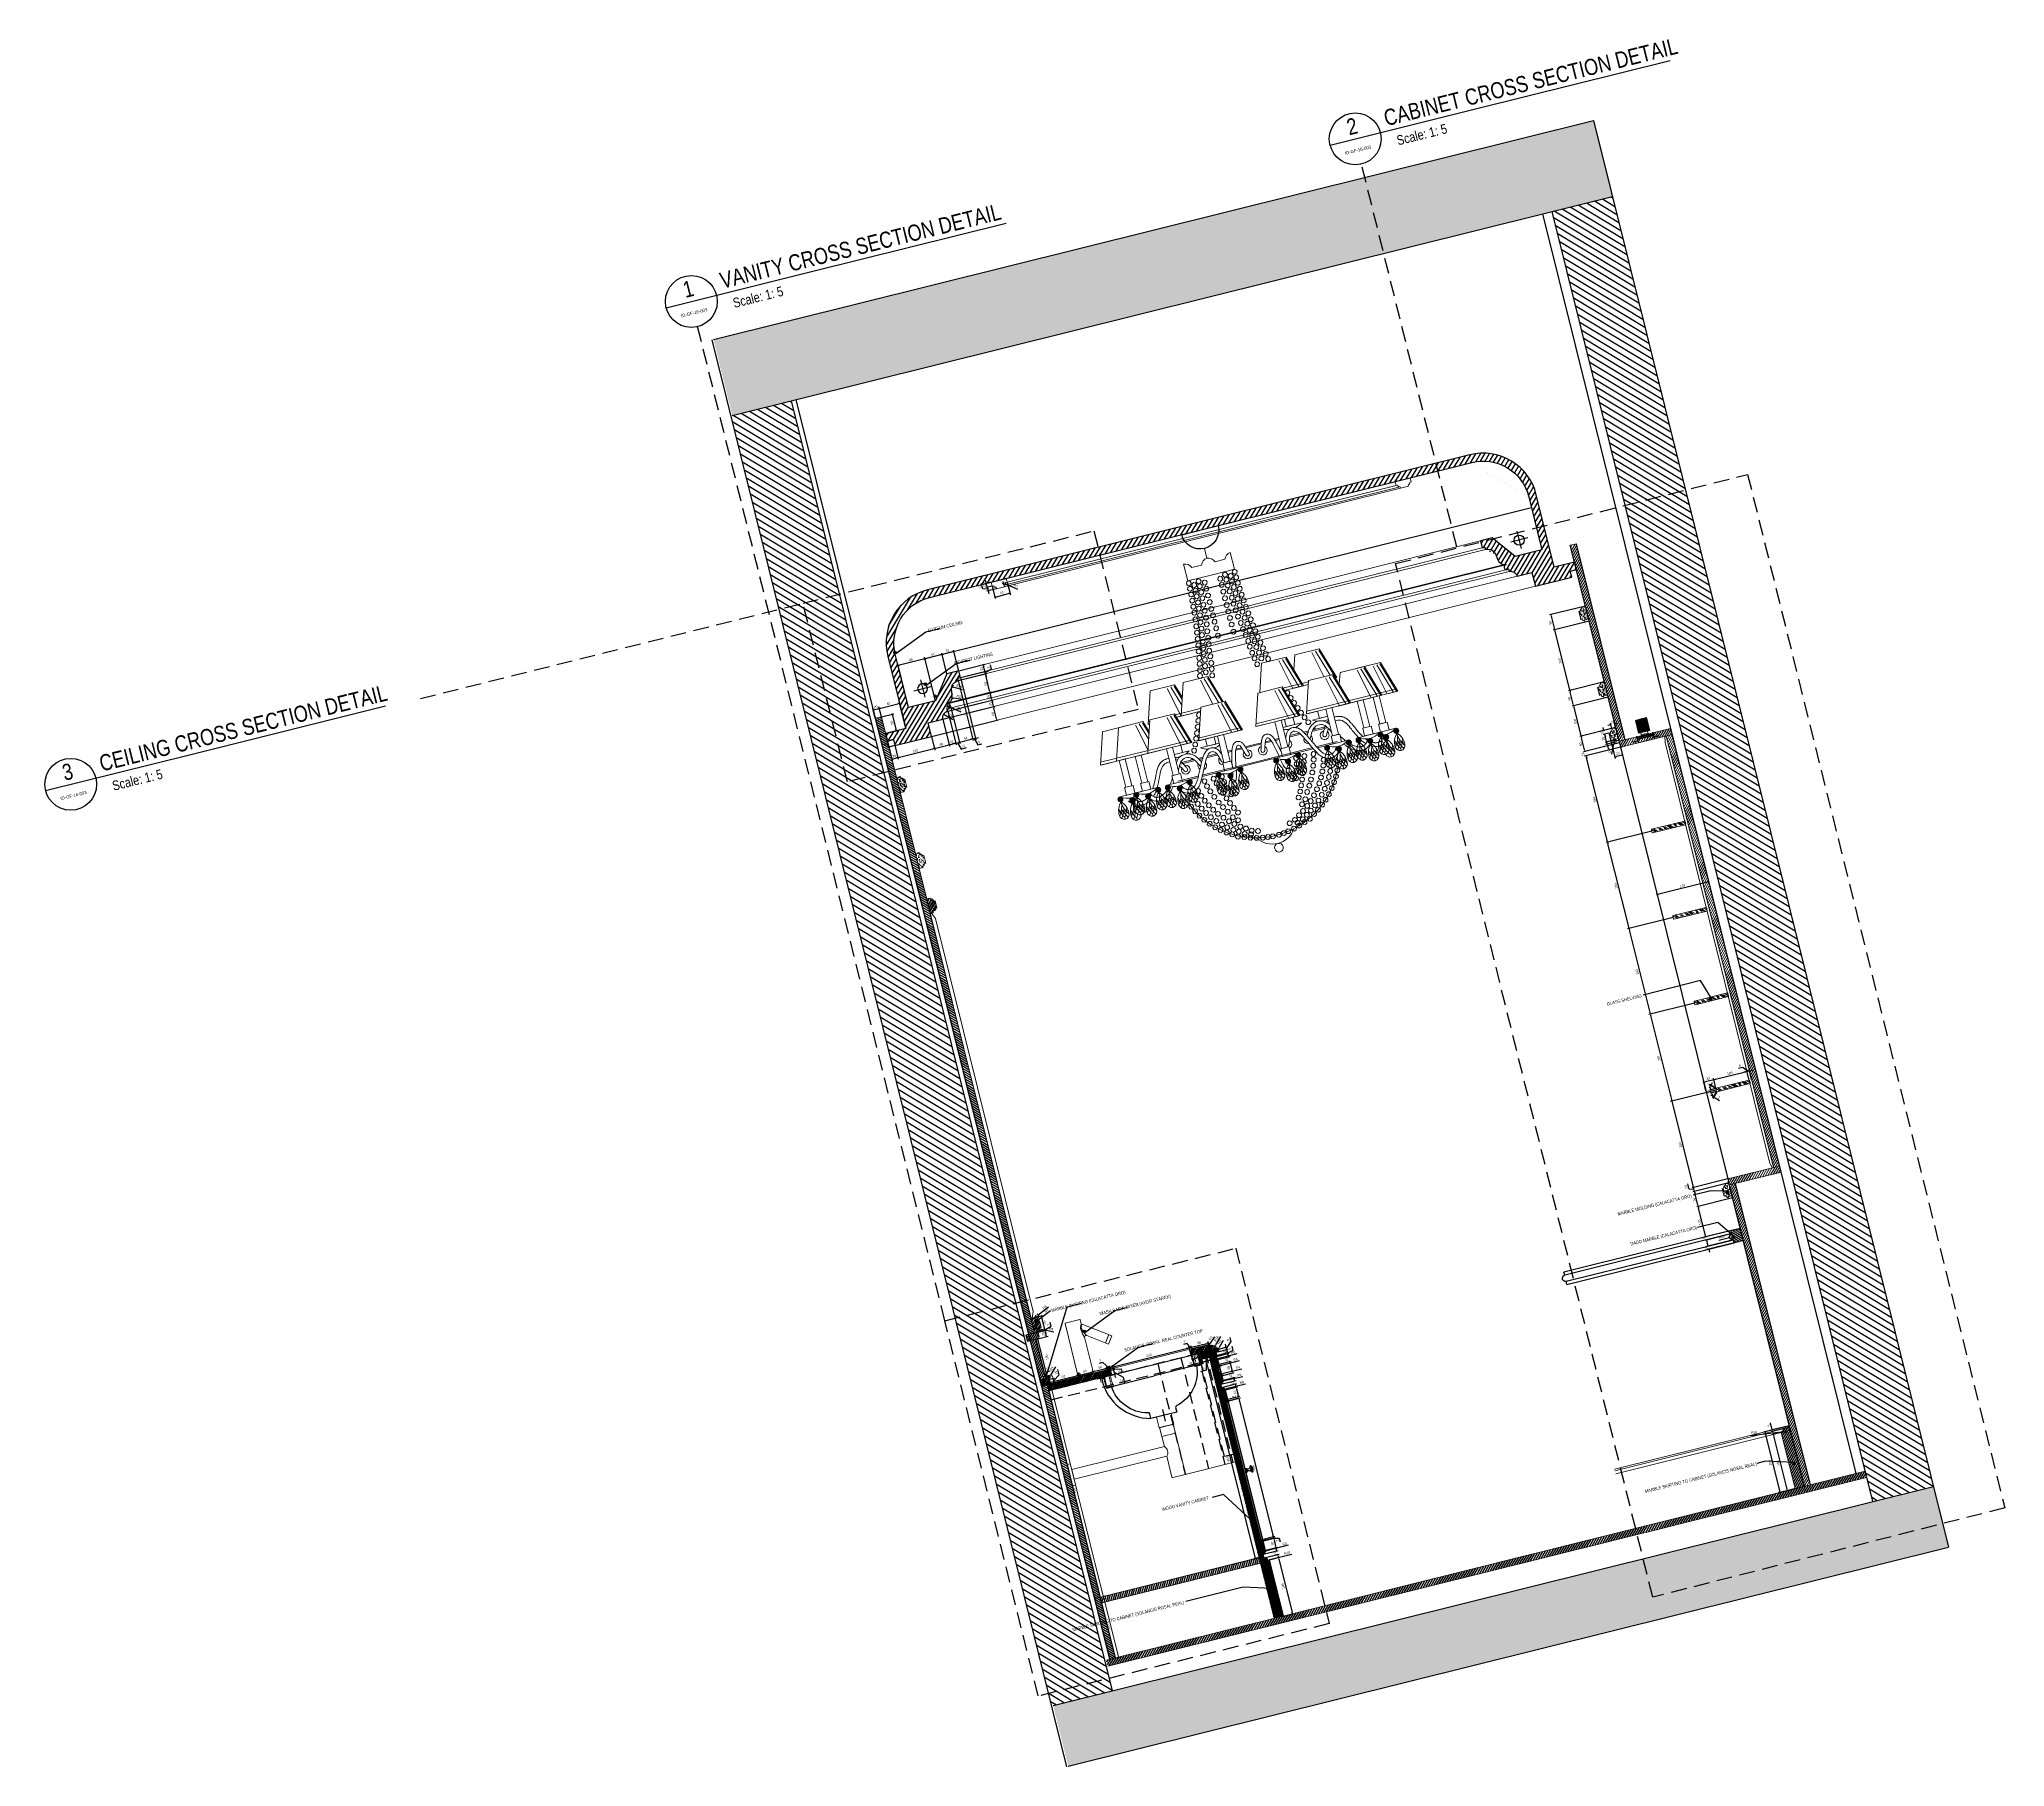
# Model space of a CAD drawing. Header units: inches. Extents: x 252212 to 296477, y 417293 to 492071.
# Drawn here: x 286195 to 292480, y 486549 to 492071 of the extents above; entities that cross this region are included whole.
import ezdxf
from ezdxf.enums import TextEntityAlignment as Align

# ---------------------------------------------------------------- set-up
doc = ezdxf.new("R2010")
doc.units = ezdxf.units.IN
doc.header["$MEASUREMENT"] = 0
doc.set_wipeout_variables(frame=1)
for name, pattern in [('HIDDEN', [0.375, 0.25, -0.125]), ('HIDDEN2', [0.1875, 0.125, -0.0625]), ('PR11_AL Kaabi_Villa_GF-07_Make up & Toilet$0$HIDDEN2', [4.7625, 3.175, -1.5875])]:
    doc.linetypes.add(name, pattern=pattern)
for name, color, linetype in [('48-TITLE', 7, 'Continuous'), ('8', 8, 'Continuous'), ('brass', 40, 'Continuous'), ('CQ spot detail elevation', 1, 'Continuous'), ('CQ SPOT DETAILS', 40, 'Continuous'), ('CQ text label', 3, 'Continuous'), ('DIM SMALL', 251, 'Continuous'), ('ELECTRICAL', 10, 'Continuous'), ('gypsum', 31, 'Continuous'), ('Layer1', 1, 'Continuous'), ('Layer3', 7, 'Continuous'), ('Layer6', 6, 'Continuous'), ('Layer7', 8, 'Continuous'), ('LIGHT', 130, 'Continuous'), ('MARBLE 2', 6, 'Continuous'), ('MARBLE HATCH', 251, 'Continuous'), ('SANITARY WARES', 212, 'Continuous'), ('TEXT 2', 1, 'Continuous')]:
    doc.layers.add(name, color=color, linetype=linetype)
for name, color, linetype, lineweight in [('A-Dim-ID', 9, 'Continuous', 20), ('Glass', 4, 'Continuous', 0), ('Glass-Mirror', 4, 'Continuous', 0), ('GRC', 41, 'Continuous', 0), ('GRC Hatch', 253, 'Continuous', 0), ('Lighting', 7, 'Continuous', 0), ('Marble', 6, 'Continuous', 0), ('Sanitary', 9, 'Continuous', 0)]:
    doc.layers.add(name, color=color, linetype=linetype, lineweight=lineweight)
doc.styles.add('ARIAL', font='arial.ttf')
doc.styles.add('DIM 50', font='romans.shx', dxfattribs={"width": 0.75, "height": 100})
doc.styles.get("Standard").update_dxf_attribs({"font": 'arial.ttf'})
doc.dimstyles.new('chester 5', dxfattribs={"dimscale": 0.05, "dimtxt": 150, "dimasz": 100, "dimexe": 100, "dimexo": 0, "dimgap": 80, "dimtad": 1, "dimdec": 0, "dimzin": 0, "dimdsep": 46, "dimtxsty": 'Standard', "dimblk": 'DOT', "dimcen": 100, "dimclrd": 1, "dimclre": 1, "dimclrt": 3, "dimadec": 0, "dimazin": 0, "dimtfac": 1, "dimtdec": 0, "dimtofl": 0, "dimtmove": 0, "dimatfit": 3, "dimfxl": 1, "dimtolj": 1, "dimtzin": 0, "dimlwd": -1, "dimarcsym": 0})
doc.dimstyles.get("Standard").update_dxf_attribs({"dimtxt": 0.18, "dimasz": 0.18, "dimexe": 0.18, "dimexo": 0.0625, "dimgap": 0.09, "dimtad": 0, "dimtih": 1, "dimtoh": 1, "dimdec": 4, "dimzin": 0, "dimdsep": 46, "dimtxsty": 'Standard', "dimcen": 0.09, "dimadec": 0, "dimazin": 0, "dimtfac": 1, "dimtdec": 4, "dimtofl": 0, "dimtmove": 0, "dimatfit": 3, "dimfxl": 1, "dimtolj": 1, "dimtzin": 0, "dimarcsym": 0})
pattern_1 = [(45, (-39154.6824, -48912.3394), (-4.4194174, 4.4194174), [])]
pattern_2 = [(58.971423, (-43603.783, -46810.252), (-3.21341368, 1.93299574), []), (148.971423, (-43603.783, -46810.252), (-8.3598231, 0.6525778), [9.375, -5.625])]

# ---------------------------------------------------------------- blocks, each defined once
blk = doc.blocks.new('altatensione trimless roudn  47225.757.U56 side')
at = {"layer": 'Lighting', "lineweight": 0}
h = blk.add_hatch(dxfattribs=at)
h.set_pattern_fill('ANSI31', color=256, scale=30, angle=45)
h.paths.add_polyline_path([(16922, -4306), (16891, -4306), (16891, -4376), (16922, -4376)])
h.paths.add_polyline_path([(16953, -4306), (16922, -4306), (16922, -4376), (16953, -4376)])
at = {"layer": 'Lighting'}
for points in [[(16879, -4407), (16887, -4407), (16887, -4405), (16879, -4405), (16879, -4391), (16876, -4391), (16876, -4413, -0.414214), (16875, -4414), (16852, -4414, 0.414214), (16851, -4415), (16851, -4416, 0.414214), (16852, -4417), (16878, -4417, 0.414214), (16879, -4416)], [(16965, -4407), (16956, -4407), (16956, -4405), (16965, -4405), (16965, -4391), (16968, -4391), (16968, -4413, 0.414214), (16969, -4414), (16991, -4414, -0.414214), (16992, -4415), (16992, -4416, -0.414214), (16991, -4417), (16966, -4417, -0.414214), (16965, -4416)]]:
    blk.add_lwpolyline(points, format="xyb", close=True, dxfattribs=at)
for points in [[(16881, -4394), (16879, -4394), (16879, -4397), (16881, -4397)], [(16889, -4399), (16955, -4399), (16955, -4404), (16889, -4404)], [(16962, -4394), (16965, -4394), (16965, -4397), (16962, -4397)], [(16879, -4407), (16965, -4407), (16965, -4426), (16879, -4426)]]:
    blk.add_lwpolyline(points, close=True, dxfattribs=at)
at = {"layer": 'Lighting', "lineweight": 0}
for points in [[(16922, -4376), (16891, -4376), (16891, -4306), (16922, -4306)], [(16922, -4376), (16953, -4376), (16953, -4306), (16922, -4306)]]:
    blk.add_lwpolyline(points, dxfattribs=at)
at = {"layer": 'Lighting'}
for points in [[(16922, -4399), (16896, -4399), (16896, -4396), (16919, -4396)], [(16922, -4388), (16903, -4388), (16900, -4396), (16919, -4396)], [(16922, -4388), (16903, -4388), (16903, -4376), (16922, -4376)], [(16922, -4388), (16940, -4388), (16940, -4376), (16922, -4376)], [(16922, -4388), (16940, -4388), (16943, -4396), (16924, -4396)], [(16922, -4399), (16948, -4399), (16948, -4396), (16924, -4396)]]:
    blk.add_lwpolyline(points, dxfattribs=at)
at = {"layer": 'Lighting', "lineweight": 0}
blk.add_lwpolyline([(16919, -4399), (16919, -4396, -1), (16924, -4396), (16924, -4399)], format="xyb", dxfattribs=at)
blk.add_lwpolyline([(16887, -4404), (16956, -4404), (16956, -4407), (16887, -4407)], close=True, dxfattribs=at)
at = {"layer": 'Lighting'}
for centre, radius, start, end in [((16877, -4396), 2.17, 120.9397, 239.0603), ((16894, -4399), 5.15, 119.0408, 179.0821), ((16949, -4399), 5.15, 0.9179, 60.9592), ((16966, -4396), 2.17, 300.9397, 59.0603)]:
    blk.add_arc(centre, radius, start, end, dxfattribs=at)
blk = doc.blocks.new('side')
at = {"layer": 'GRC Hatch'}
h = blk.add_hatch(dxfattribs=at)
h.set_pattern_fill('ANSI31', color=256, scale=50, angle=-13.97142, style=0)
h.set_pattern_definition([(45, (-117061.349, -43787.657), (-4.41941738, 4.41941738), [])])
h.paths.add_polyline_path([(-20, 3100), (0, 3100), (0, 2454.7), (-20, 2454.7)])
h = blk.add_hatch(dxfattribs=at)
h.set_pattern_fill('ANSI31', color=256, scale=50, angle=-13.97142, style=0)
h.set_pattern_definition(pattern_1)
h.paths.add_polyline_path([(150, 2454.7), (-20, 2454.7), (-20, 2449.6), (-20, 2434.7), (150, 2434.7)])
h = blk.add_hatch(dxfattribs=at)
h.set_pattern_fill('ANSI31', color=256, scale=50, angle=-13.97142, style=0)
h.set_pattern_definition(pattern_1)
h.paths.add_polyline_path([(150, 2434.7), (130, 2434.7), (130, 1013), (150, 1013)])
h = blk.add_hatch(dxfattribs=at)
h.set_pattern_fill('ANSI31', color=256, scale=50, angle=-13.97142, style=0)
h.set_pattern_definition(pattern_1)
h.paths.add_polyline_path([(150, 1013), (-20, 1013), (-20, 993), (150, 993)])
h = blk.add_hatch(dxfattribs=at)
h.set_pattern_fill('ANSI31', color=256, scale=50, angle=-13.97142, style=0)
h.set_pattern_definition([(45, (-117061.349, -46287.657), (-4.41941738, 4.41941738), [])])
h.paths.add_polyline_path([(-20, 993), (0, 993), (0, 0), (-20, 0)])
at = {"layer": 'Marble', "lineweight": 0}
h = blk.add_hatch(dxfattribs=at)
h.set_pattern_fill('AR-SAND', color=256, scale=5, angle=90)
h.set_pattern_definition([(232.5, (-86465.463, 17179.432), (-9.63411885, 0.3149668), [0, -7.6, 0, -8.5, 0, -8.125]), (262.5, (-86465.463, 17179.432), (-14.1107303, -8.8488835), [0, -4.1, 0, -6.85, 0, -2.625]), (302.5, (-86465.463, 17185.582), (-0.0282953, -15.5707093), [0, -2.5, 0, -9, 0, -11.75]), (312.5, (-86465.463, 17185.582), (-4.3883778, -15.030633), [0, -1.25, 0, -5.9, 0, -6.75])])
edge = h.paths.add_edge_path()
edge.add_line((-20, 2850), (-32.9, 2850))
edge.add_line((-32.9, 2850), (-32.9, 2855))
edge.add_arc((-32.9, 2862), 7.08, 180.05862, 269.94138, ccw=False)
edge.add_line((-40, 2862), (-45, 2862))
edge.add_line((-45, 2862), (-45, 2887.9))
edge.add_line((-45, 2887.9), (-40, 2887.9))
edge.add_arc((-32.9, 2887.9), 7.08, 90.05862, 179.94138, ccw=False)
edge.add_line((-32.9, 2895), (-32.9, 2900))
edge.add_line((-32.9, 2900), (-20, 2900))
edge.add_line((-20, 2900), (-20, 2850))
h = blk.add_hatch(dxfattribs=at)
h.set_pattern_fill('AR-SAND', color=256, scale=5, angle=90)
h.set_pattern_definition([(232.5, (-86465.463, 16929.415), (-9.63411885, 0.3149668), [0, -7.6, 0, -8.5, 0, -8.125]), (262.5, (-86465.463, 16929.415), (-14.1107303, -8.8488835), [0, -4.1, 0, -6.85, 0, -2.625]), (302.5, (-86465.463, 16935.565), (-0.0282953, -15.5707093), [0, -2.5, 0, -9, 0, -11.75]), (312.5, (-86465.463, 16935.565), (-4.3883778, -15.030633), [0, -1.25, 0, -5.9, 0, -6.75])])
edge = h.paths.add_edge_path()
edge.add_line((-20, 2599.9), (-32.9, 2599.9))
edge.add_line((-32.9, 2599.9), (-32.9, 2604.9))
edge.add_arc((-32.9, 2612), 7.08, 180.05862, 269.94138, ccw=False)
edge.add_line((-40, 2612), (-45, 2612))
edge.add_line((-45, 2612), (-45, 2637.9))
edge.add_line((-45, 2637.9), (-40, 2637.9))
edge.add_arc((-32.9, 2637.9), 7.08, 90.05862, 179.94138, ccw=False)
edge.add_line((-32.9, 2644.9), (-32.9, 2649.9))
edge.add_line((-32.9, 2649.9), (-20, 2649.9))
edge.add_line((-20, 2649.9), (-20, 2599.9))
h = blk.add_hatch(dxfattribs=at)
h.set_pattern_fill('AR-SAND', color=256, scale=5, angle=90)
h.set_pattern_definition([(232.5, (-86465.463, 16779.089), (-9.63411885, 0.3149668), [0, -7.6, 0, -8.5, 0, -8.125]), (262.5, (-86465.463, 16779.089), (-14.1107303, -8.8488835), [0, -4.1, 0, -6.85, 0, -2.625]), (302.5, (-86465.463, 16785.239), (-0.0282953, -15.5707093), [0, -2.5, 0, -9, 0, -11.75]), (312.5, (-86465.463, 16785.239), (-4.3883778, -15.030633), [0, -1.25, 0, -5.9, 0, -6.75])])
edge = h.paths.add_edge_path()
edge.add_line((-20, 2449.6), (-32.9, 2449.6))
edge.add_line((-32.9, 2449.6), (-32.9, 2454.6))
edge.add_arc((-32.9, 2461.7), 7.08, 180.05862, 269.94138, ccw=False)
edge.add_line((-40, 2461.7), (-45, 2461.7))
edge.add_line((-45, 2461.7), (-45, 2487.6))
edge.add_line((-45, 2487.6), (-40, 2487.6))
edge.add_arc((-32.9, 2487.5), 7.08, 90.05862, 179.94138, ccw=False)
edge.add_line((-32.9, 2494.6), (-32.9, 2499.6))
edge.add_line((-32.9, 2499.6), (-20, 2499.6))
edge.add_line((-20, 2499.6), (-20, 2449.6))
h = blk.add_hatch(dxfattribs=at)
h.set_pattern_fill('AR-SAND', color=256, scale=5, angle=90)
h.set_pattern_definition([(232.5, (-86465.463, 15279.467), (-9.63411885, 0.3149668), [0, -7.6, 0, -8.5, 0, -8.125]), (262.5, (-86465.463, 15279.467), (-14.1107303, -8.8488835), [0, -4.1, 0, -6.85, 0, -2.625]), (302.5, (-86465.463, 15285.617), (-0.0282953, -15.5707093), [0, -2.5, 0, -9, 0, -11.75]), (312.5, (-86465.463, 15285.617), (-4.3883778, -15.030633), [0, -1.25, 0, -5.9, 0, -6.75])])
edge = h.paths.add_edge_path()
edge.add_line((-20, 950), (-32.9, 950))
edge.add_line((-32.9, 950), (-32.9, 955))
edge.add_arc((-32.9, 962.1), 7.08, 180.05862, 269.94138, ccw=False)
edge.add_line((-40, 962.1), (-45, 962.1))
edge.add_line((-45, 962.1), (-45, 987.9))
edge.add_line((-45, 987.9), (-40, 987.9))
edge.add_arc((-32.9, 987.9), 7.08, 90.05862, 179.94138, ccw=False)
edge.add_line((-32.9, 995), (-32.9, 1000))
edge.add_line((-32.9, 1000), (-20, 1000))
edge.add_line((-20, 1000), (-20, 950))
at = {"layer": 'Glass-Mirror', "lineweight": 0}
for p, q in [((122, 2414.7, 0), (126, 2434.7, 0)), ((122, 1033, 0), (122, 2414.7, 0)), ((130, 2434.7, 0), (126, 2434.7, 0)), ((122, 1033, 0), (126, 1013, 0)), ((130, 1013, 0), (126, 1013, 0))]:
    blk.add_line(p, q, dxfattribs=at)
at = {"layer": 'Glass-Mirror', "lineweight": 0, "elevation": 0}
for points in [[(123, 2145.4), (123, 2155.4), (122, 2156.4), (13, 2156.4), (12, 2155.4), (12, 2145.4), (13, 2144.4), (122, 2144.4)], [(123, 1861), (123, 1871), (122, 1872), (13, 1872), (12, 1871), (12, 1861), (13, 1860), (122, 1860)], [(123, 1579), (123, 1589), (122, 1590), (13, 1590), (12, 1589), (12, 1579), (13, 1578), (122, 1578)], [(123, 1292.3), (123, 1302.3), (122, 1303.3), (13, 1303.3), (12, 1302.3), (12, 1292.3), (13, 1291.3), (122, 1291.3)]]:
    blk.add_lwpolyline(points, close=True, dxfattribs=at)
at = {"layer": 'GRC Hatch', "linetype": 'Continuous'}
for p, q in [((24.1, 2144.4, 0), (12.6, 2155.9, 0)), ((26.1, 2146.7, 0), (19, 2153.7, 0)), ((32.6, 2144.4, 0), (20.6, 2156.4, 0)), ((43, 2146.7, 0), (33.3, 2156.4, 0)), ((38.8, 2146.7, 0), (36, 2149.5, 0)), ((49.6, 2144.4, 0), (40.2, 2153.7, 0)), ((60, 2146.7, 0), (50.3, 2156.4, 0)), ((55.8, 2146.7, 0), (52.9, 2149.5, 0)), ((66.5, 2144.4, 0), (57.2, 2153.7, 0)), ((72.7, 2146.7, 0), (63, 2156.4, 0)), ((77, 2146.7, 0), (67.3, 2156.4, 0)), ((83.5, 2144.4, 0), (71.5, 2156.4, 0)), ((93.9, 2146.7, 0), (84.2, 2156.4, 0)), ((92, 2144.4, 0), (86.9, 2149.5, 0)), ((93.9, 2150.9, 0), (88.5, 2156.4, 0)), ((106.7, 2146.7, 0), (97, 2156.4, 0)), ((110.9, 2146.7, 0), (101.2, 2156.4, 0)), ((117.4, 2144.4, 0), (108.1, 2153.7, 0)), ((123, 2147.3, 0), (113.9, 2156.4, 0)), ((24.1, 1860, 0), (12.6, 1871.6, 0)), ((26.1, 1862.3, 0), (19, 1869.4, 0)), ((32.6, 1860, 0), (20.6, 1872, 0)), ((43, 1862.3, 0), (33.3, 1872, 0)), ((38.8, 1862.3, 0), (36, 1865.1, 0)), ((49.6, 1860, 0), (40.2, 1869.4, 0)), ((60, 1862.3, 0), (50.3, 1872, 0)), ((55.8, 1862.3, 0), (52.9, 1865.1, 0)), ((66.5, 1860, 0), (57.2, 1869.4, 0)), ((72.7, 1862.3, 0), (63, 1872, 0)), ((77, 1862.3, 0), (67.3, 1872, 0)), ((83.5, 1860, 0), (71.5, 1872, 0)), ((93.9, 1862.3, 0), (84.2, 1872, 0)), ((92, 1860, 0), (86.9, 1865.1, 0)), ((93.9, 1866.6, 0), (88.5, 1872, 0)), ((106.7, 1862.3, 0), (97, 1872, 0)), ((110.9, 1862.3, 0), (101.2, 1872, 0)), ((117.4, 1860, 0), (108.1, 1869.4, 0)), ((123, 1863, 0), (113.9, 1872, 0)), ((24.1, 1578, 0), (12.6, 1589.6, 0)), ((26.1, 1580.3, 0), (19, 1587.4, 0)), ((32.6, 1578, 0), (20.6, 1590, 0)), ((43, 1580.3, 0), (33.3, 1590, 0)), ((38.8, 1580.3, 0), (36, 1583.1, 0)), ((49.6, 1578, 0), (40.2, 1587.4, 0)), ((60, 1580.3, 0), (50.3, 1590, 0)), ((55.8, 1580.3, 0), (52.9, 1583.1, 0)), ((66.5, 1578, 0), (57.2, 1587.4, 0)), ((72.7, 1580.3, 0), (63, 1590, 0)), ((77, 1580.3, 0), (67.3, 1590, 0)), ((83.5, 1578, 0), (71.5, 1590, 0)), ((93.9, 1580.3, 0), (84.2, 1590, 0)), ((92, 1578, 0), (86.9, 1583.1, 0)), ((93.9, 1584.5, 0), (88.5, 1590, 0)), ((106.7, 1580.3, 0), (97, 1590, 0)), ((110.9, 1580.3, 0), (101.2, 1590, 0)), ((117.4, 1578, 0), (108.1, 1587.4, 0)), ((123, 1580.9, 0), (113.9, 1590, 0)), ((24.1, 1291.3, 0), (12.6, 1302.9, 0)), ((26.1, 1293.6, 0), (19, 1300.7, 0)), ((32.6, 1291.3, 0), (20.6, 1303.3, 0)), ((43, 1293.6, 0), (33.3, 1303.3, 0)), ((38.8, 1293.6, 0), (36, 1296.5, 0)), ((49.6, 1291.3, 0), (40.2, 1300.7, 0)), ((60, 1293.6, 0), (50.3, 1303.3, 0)), ((55.8, 1293.6, 0), (52.9, 1296.5, 0)), ((66.5, 1291.3, 0), (57.2, 1300.7, 0)), ((72.7, 1293.6, 0), (63, 1303.3, 0)), ((77, 1293.6, 0), (67.3, 1303.3, 0)), ((83.5, 1291.3, 0), (71.5, 1303.3, 0)), ((93.9, 1293.6, 0), (84.2, 1303.3, 0)), ((92, 1291.3, 0), (86.9, 1296.5, 0)), ((93.9, 1297.9, 0), (88.5, 1303.3, 0)), ((106.7, 1293.6, 0), (97, 1303.3, 0)), ((110.9, 1293.6, 0), (101.2, 1303.3, 0)), ((117.4, 1291.3, 0), (108.1, 1300.7, 0)), ((123, 1294.3, 0), (113.9, 1303.3, 0))]:
    blk.add_line(p, q, dxfattribs=at)
at = {"layer": 'Layer1', "color": 6}
for p, q in [((-20, 2454.7, 0), (-20, 3100, 0)), ((0, 2454.7, 0), (0, 3100, 0)), ((-20, 0), (-20, 1005, 0)), ((0, 0), (0, 993, 0))]:
    blk.add_line(p, q, dxfattribs=at)
at = {"layer": 'Marble'}
blk.add_line((130, 1013, 0), (130, 2434.7, 0), dxfattribs=at)
at = {"layer": 'Marble', "elevation": 0}
for points in [[(-20, 2850), (-32.9, 2850), (-32.9, 2855, -0.413614), (-40, 2862), (-45, 2862), (-45, 2887.9), (-45, 2887.9), (-40, 2887.9, -0.413614), (-32.9, 2895), (-32.9, 2900), (-20, 2900), (-20, 2850)], [(-20, 2599.9), (-32.9, 2599.9), (-32.9, 2604.9, -0.413614), (-40, 2612), (-45, 2612), (-45, 2637.9), (-45, 2637.9), (-40, 2637.9, -0.413614), (-32.9, 2644.9), (-32.9, 2649.9), (-20, 2649.9), (-20, 2599.9)], [(-20, 2449.6), (-32.9, 2449.6), (-32.9, 2454.6, -0.413614), (-40, 2461.7), (-45, 2461.7), (-45, 2487.6), (-45, 2487.6), (-40, 2487.6, -0.413614), (-32.9, 2494.6), (-32.9, 2499.6), (-20, 2499.6), (-20, 2449.6)], [(-20, 950), (-32.9, 950), (-32.9, 955, -0.413614), (-40, 962.1), (-45, 962.1), (-45, 987.9), (-45, 987.9), (-40, 987.9, -0.413614), (-32.9, 995), (-32.9, 1000), (-20, 1000), (-20, 950)]]:
    blk.add_lwpolyline(points, format="xyb", dxfattribs=at)
blk.add_lwpolyline([(150, 1013), (-20, 1013), (-20, 993), (150, 993), (150, 2454.7), (-20, 2454.7), (-20, 2434.7), (150, 2434.7)], dxfattribs=at)
at = {"color": 2, "xscale": 0.6000000000003645, "yscale": 0.6000000000003645, "zscale": 0.6000000000003645}
blk.add_blockref('altatensione trimless roudn  47225.757.U56 side', (-10088, 5090.3, 0), dxfattribs=at)
blk = doc.blocks.new('L1')
at = {"layer": 'LIGHT', "elevation": 0}
for points in [[(-58.2, 76.7), (-58.2, 19.5)], [(-58.2, 76.7), (-58.2, 19.5)], [(-29.2, 47.4), (-85.5, 47.4)], [(-29.2, 47.4), (-85.5, 47.4)]]:
    blk.add_lwpolyline(points, dxfattribs=at)
at = {"layer": 'LIGHT'}
blk.add_circle((-58.2, 47.4, 0), 15.9, dxfattribs=at)
blk.add_circle((-58.2, 47.4, 0), 15.9, dxfattribs=at)
blk = doc.blocks.new('crystal ch 21')
at = {"layer": 'Glass', "color": 193, "lineweight": 0}
for p, q in [((38666.9, 39996.8), (38666.9, 40029.3)), ((38464.5, 39528.5), (38443.3, 39623.6)), ((38475.9, 39559.9), (38455.5, 39624.5)), ((38481.3, 39577.4), (38466.2, 39625.4)), ((38572.1, 39539.2), (38553.2, 39623.8)), ((38592.3, 39539.2), (38565.4, 39624.7)), ((38603.3, 39539.2), (38576.1, 39625.6)), ((38831.8, 39528.5), (38810.5, 39623.6)), ((38853.1, 39527.9), (38822.7, 39624.5)), ((38864.1, 39528), (38833.5, 39625.4)), ((38938.6, 39539.2), (38919.8, 39623.6)), ((38958.8, 39539.2), (38932, 39624.5)), ((38973.4, 39528), (38942.7, 39625.4)), ((38336, 39446.4), (38316.5, 39533.9)), ((38346.2, 39479), (38328.7, 39534.8)), ((38351.7, 39496.5), (38339.4, 39535.7)), ((38358.8, 39535.3), (38363.9, 39535.3)), ((38441.4, 39438.8), (38420.2, 39533.9)), ((38462.8, 39438.2), (38432.4, 39534.8)), ((38473.8, 39438.3), (38443.1, 39535.7)), ((38447.1, 39535.2), (38531.3, 39535.2)), ((38608.8, 39438.8), (38587.6, 39533.9)), ((38630.2, 39438.2), (38599.8, 39534.8)), ((38641.1, 39438.3), (38610.5, 39535.7)), ((38796.8, 39438.8), (38775.6, 39533.9)), ((38818.1, 39438.2), (38787.8, 39534.8)), ((38829.1, 39438.3), (38798.5, 39535.7)), ((38886.6, 39535.2), (38802.5, 39535.2)), ((38964.2, 39438.8), (38942.9, 39533.9)), ((38985.5, 39438.2), (38955.1, 39534.8)), ((38996.5, 39438.3), (38965.8, 39535.7)), ((39000.7, 39437), (38969.7, 39535.5)), ((38974.9, 39535.3), (38969.8, 39535.3)), ((39067.9, 39438.8), (39046.7, 39533.9)), ((39089.3, 39438.2), (39058.9, 39534.8)), ((39100.2, 39438.3), (39069.6, 39535.7)), ((39120.3, 39438.8), (39099.1, 39533.9)), ((39141.7, 39438.2), (39111.3, 39534.8)), ((39152.6, 39438.3), (39122, 39535.7)), ((38179.6, 39445.7), (38475.3, 39445.4)), ((38502.1, 39445.1), (38642.7, 39445.4)), ((38831.6, 39445.1), (38691, 39445.4)), ((39154.1, 39445.7), (38858.4, 39445.4)), ((38204.4, 39315.5), (38220.4, 39315.5)), ((38220.4, 39315.5), (38204.4, 39315.5)), ((38205, 39312.4), (38219.8, 39318.5)), ((38219.8, 39312.4), (38205, 39318.5)), ((38219.8, 39318.5), (38205, 39312.4)), ((38205, 39318.5), (38219.8, 39312.4)), ((38206.8, 39309.8), (38218.1, 39321.1)), ((38218.1, 39309.8), (38206.8, 39321.1)), ((38218.1, 39321.1), (38206.8, 39309.8)), ((38206.8, 39321.1), (38218.1, 39309.8)), ((38209.4, 39308.1), (38215.5, 39322.9)), ((38215.5, 39308.1), (38209.4, 39322.9)), ((38215.5, 39322.9), (38209.4, 39308.1)), ((38209.4, 39322.9), (38215.5, 39308.1)), ((38212.4, 39307.5), (38212.4, 39323.5)), ((38212.4, 39323.5), (38212.4, 39307.5)), ((38240.4, 39303.7), (38256.4, 39303.7)), ((38256.4, 39303.7), (38240.4, 39303.7)), ((38241, 39300.6), (38255.8, 39306.8)), ((38255.8, 39300.6), (38241, 39306.8)), ((38255.8, 39306.8), (38241, 39300.6)), ((38241, 39306.8), (38255.8, 39300.6)), ((38242.8, 39298), (38254.1, 39309.3)), ((38254.1, 39298), (38242.8, 39309.3)), ((38254.1, 39309.3), (38242.8, 39298)), ((38242.8, 39309.3), (38254.1, 39298)), ((38245.4, 39296.3), (38251.5, 39311.1)), ((38251.5, 39296.3), (38245.4, 39311.1)), ((38251.5, 39311.1), (38245.4, 39296.3)), ((38245.4, 39311.1), (38251.5, 39296.3)), ((38248.4, 39295.7), (38248.4, 39311.7)), ((38248.4, 39311.7), (38248.4, 39295.7)), ((38249.1, 39276), (38265.8, 39276)), ((38256.8, 39316.8), (38272.8, 39316.8)), ((38272.8, 39316.8), (38256.8, 39316.8)), ((38257.4, 39313.7), (38272.2, 39319.9)), ((38272.2, 39313.7), (38257.4, 39319.9)), ((38272.2, 39319.9), (38257.4, 39313.7)), ((38257.4, 39319.9), (38272.2, 39313.7)), ((38259.2, 39311.1), (38270.5, 39322.5)), ((38270.5, 39311.1), (38259.2, 39322.5)), ((38270.5, 39322.5), (38259.2, 39311.1)), ((38259.2, 39322.5), (38270.5, 39311.1)), ((38261.8, 39309.4), (38267.9, 39324.2)), ((38267.9, 39309.4), (38261.8, 39324.2)), ((38267.9, 39324.2), (38261.8, 39309.4)), ((38261.8, 39324.2), (38267.9, 39309.4)), ((38280.6, 39276), (38263.8, 39276)), ((38264.8, 39308.8), (38264.8, 39324.8)), ((38264.8, 39324.8), (38264.8, 39308.8)), ((38292.8, 39303.7), (38308.8, 39303.7)), ((38308.8, 39303.7), (38292.8, 39303.7)), ((38293.4, 39300.6), (38308.2, 39306.8)), ((38308.2, 39300.6), (38293.4, 39306.8)), ((38308.2, 39306.8), (38293.4, 39300.6)), ((38293.4, 39306.8), (38308.2, 39300.6)), ((38295.2, 39298), (38306.5, 39309.3)), ((38306.5, 39298), (38295.2, 39309.3)), ((38306.5, 39309.3), (38295.2, 39298)), ((38295.2, 39309.3), (38306.5, 39298)), ((38297.8, 39296.3), (38303.9, 39311.1)), ((38303.9, 39296.3), (38297.8, 39311.1)), ((38303.9, 39311.1), (38297.8, 39296.3)), ((38297.8, 39311.1), (38303.9, 39296.3)), ((38300.8, 39295.7), (38300.8, 39311.7)), ((38300.8, 39311.7), (38300.8, 39295.7)), ((38328.8, 39315.5), (38344.8, 39315.5)), ((38344.8, 39315.5), (38328.8, 39315.5)), ((38329.4, 39312.4), (38344.2, 39318.5)), ((38344.2, 39312.4), (38329.4, 39318.5)), ((38344.2, 39318.5), (38329.4, 39312.4)), ((38329.4, 39318.5), (38344.2, 39312.4)), ((38331.2, 39309.8), (38342.5, 39321.1)), ((38342.5, 39309.8), (38331.2, 39321.1)), ((38342.5, 39321.1), (38331.2, 39309.8)), ((38331.2, 39321.1), (38342.5, 39309.8)), ((38333.8, 39308.1), (38339.9, 39322.9)), ((38339.9, 39308.1), (38333.8, 39322.9)), ((38339.9, 39322.9), (38333.8, 39308.1)), ((38333.8, 39322.9), (38339.9, 39308.1)), ((38336.8, 39307.5), (38336.8, 39323.5)), ((38336.8, 39323.5), (38336.8, 39307.5)), ((38360.6, 39315.5), (38376.6, 39315.5)), ((38376.6, 39315.5), (38360.6, 39315.5)), ((38361.2, 39312.4), (38376, 39318.5)), ((38376, 39312.4), (38361.2, 39318.5)), ((38376, 39318.5), (38361.2, 39312.4)), ((38361.2, 39318.5), (38376, 39312.4)), ((38362.9, 39309.8), (38374.2, 39321.1)), ((38374.2, 39309.8), (38362.9, 39321.1)), ((38374.2, 39321.1), (38362.9, 39309.8)), ((38362.9, 39321.1), (38374.2, 39309.8)), ((38365.5, 39308.1), (38371.6, 39322.9)), ((38371.6, 39308.1), (38365.5, 39322.9)), ((38371.6, 39322.9), (38365.5, 39308.1)), ((38365.5, 39322.9), (38371.6, 39308.1)), ((38368.6, 39307.5), (38368.6, 39323.5)), ((38368.6, 39323.5), (38368.6, 39307.5)), ((38396.6, 39303.7), (38412.6, 39303.7)), ((38412.6, 39303.7), (38396.6, 39303.7)), ((38397.2, 39300.6), (38412, 39306.8)), ((38412, 39300.6), (38397.2, 39306.8)), ((38412, 39306.8), (38397.2, 39300.6)), ((38397.2, 39306.8), (38412, 39300.6)), ((38398.9, 39298), (38410.2, 39309.3)), ((38410.2, 39298), (38398.9, 39309.3)), ((38410.2, 39309.3), (38398.9, 39298)), ((38398.9, 39309.3), (38410.2, 39298)), ((38401.5, 39296.3), (38407.6, 39311.1)), ((38407.6, 39296.3), (38401.5, 39311.1)), ((38407.6, 39311.1), (38401.5, 39296.3)), ((38401.5, 39311.1), (38407.6, 39296.3)), ((38404.6, 39295.7), (38404.6, 39311.7)), ((38404.6, 39311.7), (38404.6, 39295.7)), ((38432.6, 39315.5), (38448.6, 39315.5)), ((38448.6, 39315.5), (38432.6, 39315.5)), ((38433.2, 39312.4), (38448, 39318.5)), ((38448, 39312.4), (38433.2, 39318.5)), ((38448, 39318.5), (38433.2, 39312.4)), ((38433.2, 39318.5), (38448, 39312.4)), ((38434.9, 39309.8), (38446.2, 39321.1)), ((38446.2, 39309.8), (38434.9, 39321.1)), ((38446.2, 39321.1), (38434.9, 39309.8)), ((38434.9, 39321.1), (38446.2, 39309.8)), ((38437.5, 39308.1), (38443.6, 39322.9)), ((38443.6, 39308.1), (38437.5, 39322.9)), ((38443.6, 39322.9), (38437.5, 39308.1)), ((38437.5, 39322.9), (38443.6, 39308.1)), ((38440.6, 39307.5), (38440.6, 39323.5)), ((38440.6, 39323.5), (38440.6, 39307.5)), ((38527.9, 39315.5), (38543.9, 39315.5)), ((38543.9, 39315.5), (38527.9, 39315.5)), ((38528.6, 39312.4), (38543.3, 39318.5)), ((38543.3, 39312.4), (38528.6, 39318.5)), ((38543.3, 39318.5), (38528.6, 39312.4)), ((38528.6, 39318.5), (38543.3, 39312.4)), ((38530.3, 39309.8), (38541.6, 39321.1)), ((38541.6, 39309.8), (38530.3, 39321.1)), ((38541.6, 39321.1), (38530.3, 39309.8)), ((38530.3, 39321.1), (38541.6, 39309.8)), ((38532.9, 39308.1), (38539, 39322.9)), ((38539, 39308.1), (38532.9, 39322.9)), ((38539, 39322.9), (38532.9, 39308.1)), ((38532.9, 39322.9), (38539, 39308.1)), ((38535.9, 39307.5), (38535.9, 39323.5)), ((38535.9, 39323.5), (38535.9, 39307.5)), ((38563.9, 39303.7), (38579.9, 39303.7)), ((38579.9, 39303.7), (38563.9, 39303.7)), ((38564.6, 39300.6), (38579.3, 39306.8)), ((38579.3, 39300.6), (38564.6, 39306.8)), ((38579.3, 39306.8), (38564.6, 39300.6)), ((38564.6, 39306.8), (38579.3, 39300.6)), ((38566.3, 39298), (38577.6, 39309.3)), ((38577.6, 39298), (38566.3, 39309.3)), ((38577.6, 39309.3), (38566.3, 39298)), ((38566.3, 39309.3), (38577.6, 39298)), ((38568.9, 39296.3), (38575, 39311.1)), ((38575, 39296.3), (38568.9, 39311.1)), ((38575, 39311.1), (38568.9, 39296.3)), ((38568.9, 39311.1), (38575, 39296.3)), ((38571.9, 39295.7), (38571.9, 39311.7)), ((38571.9, 39311.7), (38571.9, 39295.7)), ((38599.9, 39315.5), (38615.9, 39315.5)), ((38615.9, 39315.5), (38599.9, 39315.5)), ((38600.6, 39312.4), (38615.3, 39318.5)), ((38615.3, 39312.4), (38600.6, 39318.5)), ((38615.3, 39318.5), (38600.6, 39312.4)), ((38600.6, 39318.5), (38615.3, 39312.4)), ((38602.3, 39309.8), (38613.6, 39321.1)), ((38613.6, 39309.8), (38602.3, 39321.1)), ((38613.6, 39321.1), (38602.3, 39309.8)), ((38602.3, 39321.1), (38613.6, 39309.8)), ((38604.9, 39308.1), (38611, 39322.9)), ((38611, 39308.1), (38604.9, 39322.9)), ((38611, 39322.9), (38604.9, 39308.1)), ((38604.9, 39322.9), (38611, 39308.1)), ((38607.9, 39307.5), (38607.9, 39323.5)), ((38607.9, 39323.5), (38607.9, 39307.5)), ((38717.8, 39315.5), (38733.8, 39315.5)), ((38733.8, 39315.5), (38717.8, 39315.5)), ((38718.4, 39312.4), (38733.2, 39318.5)), ((38733.2, 39312.4), (38718.4, 39318.5)), ((38733.2, 39318.5), (38718.4, 39312.4)), ((38718.4, 39318.5), (38733.2, 39312.4)), ((38720.1, 39309.8), (38731.4, 39321.1)), ((38731.4, 39309.8), (38720.1, 39321.1)), ((38731.4, 39321.1), (38720.1, 39309.8)), ((38720.1, 39321.1), (38731.4, 39309.8)), ((38722.7, 39308.1), (38728.8, 39322.9)), ((38728.8, 39308.1), (38722.7, 39322.9)), ((38728.8, 39322.9), (38722.7, 39308.1)), ((38722.7, 39322.9), (38728.8, 39308.1)), ((38725.8, 39307.5), (38725.8, 39323.5)), ((38725.8, 39323.5), (38725.8, 39307.5)), ((38753.8, 39303.7), (38769.8, 39303.7)), ((38769.8, 39303.7), (38753.8, 39303.7)), ((38754.4, 39300.6), (38769.2, 39306.8)), ((38769.2, 39300.6), (38754.4, 39306.8)), ((38769.2, 39306.8), (38754.4, 39300.6)), ((38754.4, 39306.8), (38769.2, 39300.6)), ((38756.1, 39298), (38767.4, 39309.3)), ((38767.4, 39298), (38756.1, 39309.3)), ((38767.4, 39309.3), (38756.1, 39298)), ((38756.1, 39309.3), (38767.4, 39298)), ((38758.7, 39296.3), (38764.8, 39311.1)), ((38764.8, 39296.3), (38758.7, 39311.1)), ((38764.8, 39311.1), (38758.7, 39296.3)), ((38758.7, 39311.1), (38764.8, 39296.3)), ((38761.8, 39295.7), (38761.8, 39311.7)), ((38761.8, 39311.7), (38761.8, 39295.7)), ((38789.8, 39315.5), (38805.8, 39315.5)), ((38805.8, 39315.5), (38789.8, 39315.5)), ((38790.4, 39312.4), (38805.2, 39318.5)), ((38805.2, 39312.4), (38790.4, 39318.5)), ((38805.2, 39318.5), (38790.4, 39312.4)), ((38790.4, 39318.5), (38805.2, 39312.4)), ((38792.1, 39309.8), (38803.4, 39321.1)), ((38803.4, 39309.8), (38792.1, 39321.1)), ((38803.4, 39321.1), (38792.1, 39309.8)), ((38792.1, 39321.1), (38803.4, 39309.8)), ((38794.7, 39308.1), (38800.8, 39322.9)), ((38800.8, 39308.1), (38794.7, 39322.9)), ((38800.8, 39322.9), (38794.7, 39308.1)), ((38794.7, 39322.9), (38800.8, 39308.1)), ((38797.8, 39307.5), (38797.8, 39323.5)), ((38797.8, 39323.5), (38797.8, 39307.5)), ((38885.1, 39315.5), (38901.1, 39315.5)), ((38901.1, 39315.5), (38885.1, 39315.5)), ((38885.8, 39312.4), (38900.5, 39318.5)), ((38900.5, 39312.4), (38885.8, 39318.5)), ((38900.5, 39318.5), (38885.8, 39312.4)), ((38885.8, 39318.5), (38900.5, 39312.4)), ((38887.5, 39309.8), (38898.8, 39321.1)), ((38898.8, 39309.8), (38887.5, 39321.1)), ((38898.8, 39321.1), (38887.5, 39309.8)), ((38887.5, 39321.1), (38898.8, 39309.8)), ((38890.1, 39308.1), (38896.2, 39322.9)), ((38896.2, 39308.1), (38890.1, 39322.9)), ((38896.2, 39322.9), (38890.1, 39308.1)), ((38890.1, 39322.9), (38896.2, 39308.1)), ((38893.1, 39307.5), (38893.1, 39323.5)), ((38893.1, 39323.5), (38893.1, 39307.5)), ((38921.1, 39303.7), (38937.1, 39303.7)), ((38937.1, 39303.7), (38921.1, 39303.7)), ((38921.8, 39300.6), (38936.5, 39306.8)), ((38936.5, 39300.6), (38921.8, 39306.8)), ((38936.5, 39306.8), (38921.8, 39300.6)), ((38921.8, 39306.8), (38936.5, 39300.6)), ((38923.5, 39298), (38934.8, 39309.3)), ((38934.8, 39298), (38923.5, 39309.3)), ((38934.8, 39309.3), (38923.5, 39298)), ((38923.5, 39309.3), (38934.8, 39298)), ((38926.1, 39296.3), (38932.2, 39311.1)), ((38932.2, 39296.3), (38926.1, 39311.1)), ((38932.2, 39311.1), (38926.1, 39296.3)), ((38926.1, 39311.1), (38932.2, 39296.3)), ((38929.1, 39295.7), (38929.1, 39311.7)), ((38929.1, 39311.7), (38929.1, 39295.7)), ((38957.1, 39315.5), (38973.1, 39315.5)), ((38973.1, 39315.5), (38957.1, 39315.5)), ((38957.8, 39312.4), (38972.5, 39318.5)), ((38972.5, 39312.4), (38957.8, 39318.5)), ((38972.5, 39318.5), (38957.8, 39312.4)), ((38957.8, 39318.5), (38972.5, 39312.4)), ((38959.5, 39309.8), (38970.8, 39321.1)), ((38970.8, 39309.8), (38959.5, 39321.1)), ((38970.8, 39321.1), (38959.5, 39309.8)), ((38959.5, 39321.1), (38970.8, 39309.8)), ((38962.1, 39308.1), (38968.2, 39322.9)), ((38968.2, 39308.1), (38962.1, 39322.9)), ((38968.2, 39322.9), (38962.1, 39308.1)), ((38962.1, 39322.9), (38968.2, 39308.1)), ((38965.1, 39307.5), (38965.1, 39323.5)), ((38965.1, 39323.5), (38965.1, 39307.5)), ((38988.9, 39315.5), (39004.9, 39315.5)), ((39004.9, 39315.5), (38988.9, 39315.5)), ((38989.5, 39312.4), (39004.3, 39318.5)), ((39004.3, 39312.4), (38989.5, 39318.5)), ((39004.3, 39318.5), (38989.5, 39312.4)), ((38989.5, 39318.5), (39004.3, 39312.4)), ((38991.2, 39309.8), (39002.6, 39321.1)), ((39002.6, 39309.8), (38991.2, 39321.1)), ((39002.6, 39321.1), (38991.2, 39309.8)), ((38991.2, 39321.1), (39002.6, 39309.8)), ((38993.8, 39308.1), (39000, 39322.9)), ((39000, 39308.1), (38993.8, 39322.9)), ((39000, 39322.9), (38993.8, 39308.1)), ((38993.8, 39322.9), (39000, 39308.1)), ((38996.9, 39307.5), (38996.9, 39323.5)), ((38996.9, 39323.5), (38996.9, 39307.5)), ((39024.9, 39303.7), (39040.9, 39303.7)), ((39040.9, 39303.7), (39024.9, 39303.7)), ((39025.5, 39300.6), (39040.3, 39306.8)), ((39040.3, 39300.6), (39025.5, 39306.8)), ((39040.3, 39306.8), (39025.5, 39300.6)), ((39025.5, 39306.8), (39040.3, 39300.6)), ((39027.2, 39298), (39038.6, 39309.3)), ((39038.6, 39298), (39027.2, 39309.3)), ((39038.6, 39309.3), (39027.2, 39298)), ((39027.2, 39309.3), (39038.6, 39298)), ((39029.8, 39296.3), (39036, 39311.1)), ((39036, 39296.3), (39029.8, 39311.1)), ((39036, 39311.1), (39029.8, 39296.3)), ((39029.8, 39311.1), (39036, 39296.3)), ((39032.9, 39295.7), (39032.9, 39311.7)), ((39032.9, 39311.7), (39032.9, 39295.7)), ((39060.9, 39315.5), (39076.9, 39315.5)), ((39076.9, 39315.5), (39060.9, 39315.5)), ((39061.5, 39312.4), (39076.3, 39318.5)), ((39076.3, 39312.4), (39061.5, 39318.5)), ((39076.3, 39318.5), (39061.5, 39312.4)), ((39061.5, 39318.5), (39076.3, 39312.4)), ((39063.2, 39309.8), (39074.6, 39321.1)), ((39074.6, 39309.8), (39063.2, 39321.1)), ((39074.6, 39321.1), (39063.2, 39309.8)), ((39063.2, 39321.1), (39074.6, 39309.8)), ((39065.8, 39308.1), (39072, 39322.9)), ((39072, 39308.1), (39065.8, 39322.9)), ((39072, 39322.9), (39065.8, 39308.1)), ((39065.8, 39322.9), (39072, 39308.1)), ((39068.9, 39307.5), (39068.9, 39323.5)), ((39068.9, 39323.5), (39068.9, 39307.5)), ((39077.3, 39303.7), (39093.3, 39303.7)), ((39093.3, 39303.7), (39077.3, 39303.7)), ((39077.9, 39300.6), (39092.7, 39306.8)), ((39092.7, 39300.6), (39077.9, 39306.8)), ((39092.7, 39306.8), (39077.9, 39300.6)), ((39077.9, 39306.8), (39092.7, 39300.6)), ((39079.6, 39298), (39090.9, 39309.3)), ((39090.9, 39298), (39079.6, 39309.3)), ((39090.9, 39309.3), (39079.6, 39298)), ((39079.6, 39309.3), (39090.9, 39298)), ((39082.2, 39296.3), (39088.3, 39311.1)), ((39088.3, 39296.3), (39082.2, 39311.1)), ((39088.3, 39311.1), (39082.2, 39296.3)), ((39082.2, 39311.1), (39088.3, 39296.3)), ((39085.3, 39295.7), (39085.3, 39311.7)), ((39085.3, 39311.7), (39085.3, 39295.7)), ((39113.3, 39315.5), (39129.3, 39315.5)), ((39129.3, 39315.5), (39113.3, 39315.5)), ((39113.9, 39312.4), (39128.7, 39318.5)), ((39128.7, 39312.4), (39113.9, 39318.5)), ((39128.7, 39318.5), (39113.9, 39312.4)), ((39113.9, 39318.5), (39128.7, 39312.4)), ((39115.6, 39309.8), (39126.9, 39321.1)), ((39126.9, 39309.8), (39115.6, 39321.1)), ((39126.9, 39321.1), (39115.6, 39309.8)), ((39115.6, 39321.1), (39126.9, 39309.8)), ((39118.2, 39308.1), (39124.3, 39322.9)), ((39124.3, 39308.1), (39118.2, 39322.9)), ((39124.3, 39322.9), (39118.2, 39308.1)), ((39118.2, 39322.9), (39124.3, 39308.1)), ((39121.3, 39307.5), (39121.3, 39323.5)), ((39121.3, 39323.5), (39121.3, 39307.5)), ((38196.7, 39274.7), (38213.4, 39274.7)), ((38228.2, 39274.7), (38211.4, 39274.7)), ((38232.7, 39262.9), (38249.4, 39262.9)), ((38249.9, 39262.9), (38247.4, 39262.9)), ((38285.1, 39262.9), (38301.8, 39262.9)), ((38316.6, 39262.9), (38299.8, 39262.9)), ((38321.1, 39274.7), (38337.8, 39274.7)), ((38352.6, 39274.7), (38335.8, 39274.7)), ((38352.8, 39274.7), (38369.6, 39274.7)), ((38384.3, 39274.7), (38367.6, 39274.7)), ((38388.8, 39262.9), (38405.6, 39262.9)), ((38420.3, 39262.9), (38403.6, 39262.9)), ((38424.8, 39274.7), (38441.6, 39274.7)), ((38456.3, 39274.7), (38439.6, 39274.7)), ((38520.2, 39274.7), (38537, 39274.7)), ((38551.7, 39274.7), (38534.9, 39274.7)), ((38556.2, 39262.9), (38573, 39262.9)), ((38587.7, 39262.9), (38570.9, 39262.9)), ((38592.2, 39274.7), (38609, 39274.7)), ((38623.7, 39274.7), (38606.9, 39274.7)), ((38710, 39274.7), (38726.8, 39274.7)), ((38741.5, 39274.7), (38724.8, 39274.7)), ((38746, 39262.9), (38762.8, 39262.9)), ((38777.5, 39262.9), (38760.8, 39262.9)), ((38782, 39274.7), (38798.8, 39274.7)), ((38813.5, 39274.7), (38796.8, 39274.7)), ((38877.4, 39274.7), (38894.1, 39274.7)), ((38908.9, 39274.7), (38892.1, 39274.7)), ((38913.4, 39262.9), (38930.1, 39262.9)), ((38944.9, 39262.9), (38928.1, 39262.9)), ((38949.4, 39274.7), (38966.1, 39274.7)), ((38980.9, 39274.7), (38964.1, 39274.7)), ((38981.2, 39274.7), (38997.9, 39274.7)), ((39012.6, 39274.7), (38995.9, 39274.7)), ((39017.2, 39262.9), (39033.9, 39262.9)), ((39048.6, 39262.9), (39031.9, 39262.9)), ((39053.2, 39274.7), (39069.9, 39274.7)), ((39084.6, 39274.7), (39067.9, 39274.7)), ((39084.2, 39262.9), (39086.3, 39262.9)), ((39101, 39262.9), (39084.3, 39262.9)), ((39105.5, 39274.7), (39122.3, 39274.7)), ((39137, 39274.7), (39120.3, 39274.7))]:
    blk.add_line(p, q, dxfattribs=at)
for points in [[(38666.9, 39996.8, 0.268728), (38644.2, 39979.7), (38612.6, 39979.7, 0.268741), (38589.9, 39996.8), (38589.9, 39941), (38666.9, 39941)], [(38666.9, 39996.8, -0.268728), (38689.6, 39979.7), (38721.1, 39979.7, -0.268741), (38743.8, 39996.8), (38743.8, 39941), (38666.9, 39941)], [(38414.6, 39403.1, 0.049223), (38427.7, 39401.4, 0.009049), (38430.3, 39401.6, 0.009049)], [(38448.6, 39405.6, 0.058633), (38463.7, 39413.2)], [(38561.9, 39413.2), (38501, 39413.2, 0.090772), (38523.1, 39403.3, 0.090772)], [(38544.1, 39402.1, 0.064728), (38561.9, 39407.2)], [(38771.8, 39413.2), (38832.8, 39413.2, -0.090772), (38810.6, 39403.3, -0.090772)], [(38789.7, 39402.1, -0.064728), (38771.8, 39407.2)], [(38885.1, 39405.6, -0.058633), (38870, 39413.2)], [(38919.1, 39403.1, -0.049223), (38906, 39401.4, -0.009049), (38903.4, 39401.6, -0.009049)], [(38461.8, 39382.4, 0.00134), (38464.5, 39387.9, 0.00134)], [(38871.9, 39382.4, -0.00134), (38869.2, 39387.9, -0.00134)], [(38284.4, 39323.5), (38212.4, 39323.5, 0.143523), (38248.4, 39311.7, 0.093471), (38274.4, 39318, 0.093471)], [(38336.8, 39323.5), (38264.8, 39323.5, 0.143523), (38300.8, 39311.7, 0.133521), (38336.8, 39323.5, -0.755489)], [(38440.6, 39323.5), (38368.6, 39323.5, 0.143523), (38404.6, 39311.7, 0.133521), (38440.6, 39323.5, -0.755489)], [(38607.9, 39323.5), (38535.9, 39323.5, 0.143523), (38571.9, 39311.7, 0.119734)], [(38571.9, 39311.7, 0.133521), (38607.9, 39323.5)], [(38725.8, 39323.5), (38797.8, 39323.5, -0.143523), (38761.8, 39311.7, -0.119734)], [(38761.8, 39311.7, -0.133521), (38725.8, 39323.5)], [(38893.1, 39323.5), (38965.1, 39323.5, -0.143523), (38929.1, 39311.7, -0.133521), (38893.1, 39323.5, 0.755489)], [(38996.9, 39323.5), (39068.9, 39323.5, -0.143523), (39032.9, 39311.7, -0.133521), (38996.9, 39323.5, 0.755489)], [(39049.3, 39323.5), (39121.3, 39323.5, -0.143523), (39085.3, 39311.7, -0.093471), (39059.3, 39318, -0.093471)]]:
    blk.add_lwpolyline(points, format="xyb", dxfattribs=at)
for points in [[(38589.8, 39904.5), (38595.5, 39902.1), (38597.8, 39896.5), (38595.5, 39890.8), (38589.8, 39888.5), (38584.2, 39890.8), (38581.8, 39896.5), (38584.2, 39902.1)], [(38590.7, 39922.9), (38596.3, 39920.6), (38598.7, 39914.9), (38596.3, 39909.3), (38590.7, 39906.9), (38585, 39909.3), (38582.7, 39914.9), (38585, 39920.6)], [(38591.3, 39941), (38597, 39938.7), (38599.3, 39933), (38597, 39927.4), (38591.3, 39925), (38585.7, 39927.4), (38583.3, 39933), (38585.7, 39938.7)], [(38606.7, 39931.5), (38612.4, 39929.2), (38614.7, 39923.5), (38612.4, 39917.9), (38606.7, 39915.5), (38601.1, 39917.9), (38598.7, 39923.5), (38601.1, 39929.2)], [(38606.7, 39913.3), (38612.4, 39911), (38614.7, 39905.3), (38612.4, 39899.6), (38606.7, 39897.3), (38601.1, 39899.6), (38598.7, 39905.3), (38601.1, 39911)], [(38623.4, 39939.6), (38629.1, 39937.3), (38631.4, 39931.6), (38629.1, 39926), (38623.4, 39923.6), (38617.7, 39926), (38615.4, 39931.6), (38617.7, 39937.3)], [(38623.4, 39923.3), (38629.1, 39921), (38631.4, 39915.3), (38629.1, 39909.6), (38623.4, 39907.3), (38617.7, 39909.6), (38615.4, 39915.3), (38617.7, 39921)], [(38641.5, 39930.8), (38647.1, 39928.5), (38649.5, 39922.8), (38647.1, 39917.2), (38641.5, 39914.8), (38635.8, 39917.2), (38633.5, 39922.8), (38635.8, 39928.5)], [(38641.5, 39910.7), (38647.1, 39908.3), (38649.5, 39902.7), (38647.1, 39897), (38641.5, 39894.7), (38635.8, 39897), (38633.5, 39902.7), (38635.8, 39908.3)], [(38692.2, 39930.8), (38686.6, 39928.5), (38684.2, 39922.8), (38686.6, 39917.2), (38692.2, 39914.8), (38697.9, 39917.2), (38700.2, 39922.8), (38697.9, 39928.5)], [(38692.2, 39910.7), (38686.6, 39908.3), (38684.2, 39902.7), (38686.6, 39897), (38692.2, 39894.7), (38697.9, 39897), (38700.2, 39902.7), (38697.9, 39908.3)], [(38710.3, 39939.6), (38704.7, 39937.3), (38702.3, 39931.6), (38704.7, 39926), (38710.3, 39923.6), (38716, 39926), (38718.3, 39931.6), (38716, 39937.3)], [(38710.3, 39923.3), (38704.7, 39921), (38702.3, 39915.3), (38704.7, 39909.6), (38710.3, 39907.3), (38716, 39909.6), (38718.3, 39915.3), (38716, 39921)], [(38727, 39931.5), (38721.3, 39929.2), (38719, 39923.5), (38721.3, 39917.9), (38727, 39915.5), (38732.6, 39917.9), (38735, 39923.5), (38732.6, 39929.2)], [(38727, 39913.3), (38721.3, 39911), (38719, 39905.3), (38721.3, 39899.6), (38727, 39897.3), (38732.6, 39899.6), (38735, 39905.3), (38732.6, 39911)], [(38742.4, 39941), (38736.7, 39938.7), (38734.4, 39933), (38736.7, 39927.4), (38742.4, 39925), (38748, 39927.4), (38750.4, 39933), (38748, 39938.7)], [(38743, 39922.9), (38737.4, 39920.6), (38735, 39914.9), (38737.4, 39909.3), (38743, 39906.9), (38748.7, 39909.3), (38751, 39914.9), (38748.7, 39920.6)], [(38743.9, 39904.5), (38738.2, 39902.1), (38735.9, 39896.5), (38738.2, 39890.8), (38743.9, 39888.5), (38749.5, 39890.8), (38751.9, 39896.5), (38749.5, 39902.1)], [(38585.6, 39845.5), (38591.3, 39843.2), (38593.6, 39837.5), (38591.3, 39831.8), (38585.6, 39829.5), (38580, 39831.8), (38577.6, 39837.5), (38580, 39843.2)], [(38587.3, 39864.9), (38592.9, 39862.6), (38595.3, 39856.9), (38592.9, 39851.3), (38587.3, 39848.9), (38581.6, 39851.3), (38579.3, 39856.9), (38581.6, 39862.6)], [(38588.7, 39884.7), (38594.3, 39882.4), (38596.7, 39876.7), (38594.3, 39871.1), (38588.7, 39868.7), (38583, 39871.1), (38580.7, 39876.7), (38583, 39882.4)], [(38602.8, 39854.8), (38608.5, 39852.5), (38610.8, 39846.8), (38608.5, 39841.2), (38602.8, 39838.8), (38597.2, 39841.2), (38594.8, 39846.8), (38597.2, 39852.5)], [(38605, 39874.4), (38610.7, 39872.1), (38613, 39866.4), (38610.7, 39860.7), (38605, 39858.4), (38599.3, 39860.7), (38597, 39866.4), (38599.3, 39872.1)], [(38605.6, 39894.4), (38611.2, 39892), (38613.6, 39886.4), (38611.2, 39880.7), (38605.6, 39878.4), (38599.9, 39880.7), (38597.6, 39886.4), (38599.9, 39892)], [(38619.5, 39843.4), (38625.1, 39841), (38627.5, 39835.4), (38625.1, 39829.7), (38619.5, 39827.4), (38613.8, 39829.7), (38611.5, 39835.4), (38613.8, 39841)], [(38620.1, 39862.9), (38625.7, 39860.5), (38628.1, 39854.9), (38625.7, 39849.2), (38620.1, 39846.9), (38614.4, 39849.2), (38612.1, 39854.9), (38614.4, 39860.5)], [(38622.1, 39884.4), (38627.7, 39882), (38630.1, 39876.4), (38627.7, 39870.7), (38622.1, 39868.4), (38616.4, 39870.7), (38614.1, 39876.4), (38616.4, 39882)], [(38623.1, 39903.8), (38628.7, 39901.5), (38631.1, 39895.8), (38628.7, 39890.2), (38623.1, 39887.8), (38617.4, 39890.2), (38615.1, 39895.8), (38617.4, 39901.5)], [(38641.5, 39888.3), (38647.1, 39885.9), (38649.5, 39880.3), (38647.1, 39874.6), (38641.5, 39872.3), (38635.8, 39874.6), (38633.5, 39880.3), (38635.8, 39885.9)], [(38641.5, 39866.5), (38647.1, 39864.2), (38649.5, 39858.5), (38647.1, 39852.9), (38641.5, 39850.5), (38635.8, 39852.9), (38633.5, 39858.5), (38635.8, 39864.2)], [(38641.5, 39844.1), (38647.1, 39841.8), (38649.5, 39836.1), (38647.1, 39830.5), (38641.5, 39828.1), (38635.8, 39830.5), (38633.5, 39836.1), (38635.8, 39841.8)], [(38692.2, 39888.3), (38686.6, 39885.9), (38684.2, 39880.3), (38686.6, 39874.6), (38692.2, 39872.3), (38697.9, 39874.6), (38700.2, 39880.3), (38697.9, 39885.9)], [(38692.2, 39866.5), (38686.6, 39864.2), (38684.2, 39858.5), (38686.6, 39852.9), (38692.2, 39850.5), (38697.9, 39852.9), (38700.2, 39858.5), (38697.9, 39864.2)], [(38692.2, 39844.1), (38686.6, 39841.8), (38684.2, 39836.1), (38686.6, 39830.5), (38692.2, 39828.1), (38697.9, 39830.5), (38700.2, 39836.1), (38697.9, 39841.8)], [(38710.6, 39903.8), (38705, 39901.5), (38702.6, 39895.8), (38705, 39890.2), (38710.6, 39887.8), (38716.3, 39890.2), (38718.6, 39895.8), (38716.3, 39901.5)], [(38711.6, 39884.4), (38706, 39882), (38703.6, 39876.4), (38706, 39870.7), (38711.6, 39868.4), (38717.3, 39870.7), (38719.6, 39876.4), (38717.3, 39882)], [(38713.7, 39862.9), (38708, 39860.5), (38705.7, 39854.9), (38708, 39849.2), (38713.7, 39846.9), (38719.3, 39849.2), (38721.7, 39854.9), (38719.3, 39860.5)], [(38714.2, 39843.4), (38708.6, 39841), (38706.2, 39835.4), (38708.6, 39829.7), (38714.2, 39827.4), (38719.9, 39829.7), (38722.2, 39835.4), (38719.9, 39841)], [(38728.1, 39894.4), (38722.5, 39892), (38720.1, 39886.4), (38722.5, 39880.7), (38728.1, 39878.4), (38733.8, 39880.7), (38736.1, 39886.4), (38733.8, 39892)], [(38728.7, 39874.4), (38723.1, 39872.1), (38720.7, 39866.4), (38723.1, 39860.7), (38728.7, 39858.4), (38734.4, 39860.7), (38736.7, 39866.4), (38734.4, 39872.1)], [(38730.9, 39854.8), (38725.2, 39852.5), (38722.9, 39846.8), (38725.2, 39841.2), (38730.9, 39838.8), (38736.5, 39841.2), (38738.9, 39846.8), (38736.5, 39852.5)], [(38745, 39884.7), (38739.4, 39882.4), (38737, 39876.7), (38739.4, 39871.1), (38745, 39868.7), (38750.7, 39871.1), (38753, 39876.7), (38750.7, 39882.4)], [(38746.4, 39864.9), (38740.8, 39862.6), (38738.4, 39856.9), (38740.8, 39851.3), (38746.4, 39848.9), (38752.1, 39851.3), (38754.4, 39856.9), (38752.1, 39862.6)], [(38748.1, 39845.5), (38742.4, 39843.2), (38740.1, 39837.5), (38742.4, 39831.8), (38748.1, 39829.5), (38753.7, 39831.8), (38756.1, 39837.5), (38753.7, 39843.2)], [(38578.5, 39781.4), (38584.2, 39779), (38586.5, 39773.4), (38584.2, 39767.7), (38578.5, 39765.4), (38572.9, 39767.7), (38570.5, 39773.4), (38572.9, 39779)], [(38581.1, 39801.9), (38586.8, 39799.6), (38589.1, 39793.9), (38586.8, 39788.3), (38581.1, 39785.9), (38575.5, 39788.3), (38573.1, 39793.9), (38575.5, 39799.6)], [(38583.6, 39824), (38589.2, 39821.6), (38591.6, 39816), (38589.2, 39810.3), (38583.6, 39808), (38577.9, 39810.3), (38575.6, 39816), (38577.9, 39821.6)], [(38595.9, 39790.7), (38601.6, 39788.3), (38603.9, 39782.7), (38601.6, 39777), (38595.9, 39774.7), (38590.2, 39777), (38587.9, 39782.7), (38590.2, 39788.3)], [(38597.9, 39811.8), (38603.5, 39809.5), (38605.9, 39803.8), (38603.5, 39798.1), (38597.9, 39795.8), (38592.2, 39798.1), (38589.9, 39803.8), (38592.2, 39809.5)], [(38601.5, 39833.4), (38607.2, 39831.1), (38609.5, 39825.4), (38607.2, 39819.8), (38601.5, 39817.4), (38595.8, 39819.8), (38593.5, 39825.4), (38595.8, 39831.1)], [(38615.5, 39799.9), (38621.1, 39797.5), (38623.5, 39791.9), (38621.1, 39786.2), (38615.5, 39783.9), (38609.8, 39786.2), (38607.5, 39791.9), (38609.8, 39797.5)], [(38618, 39821.2), (38623.7, 39818.9), (38626, 39813.2), (38623.7, 39807.6), (38618, 39805.2), (38612.4, 39807.6), (38610, 39813.2), (38612.4, 39818.9)], [(38641.5, 39823), (38647.1, 39820.7), (38649.5, 39815), (38647.1, 39809.4), (38641.5, 39807), (38635.8, 39809.4), (38633.5, 39815), (38635.8, 39820.7)], [(38641.5, 39801.9), (38647.1, 39799.6), (38649.5, 39793.9), (38647.1, 39788.3), (38641.5, 39785.9), (38635.8, 39788.3), (38633.5, 39793.9), (38635.8, 39799.6)], [(38641.5, 39780), (38647.1, 39777.7), (38649.5, 39772), (38647.1, 39766.4), (38641.5, 39764), (38635.8, 39766.4), (38633.5, 39772), (38635.8, 39777.7)], [(38692.2, 39823), (38686.6, 39820.7), (38684.2, 39815), (38686.6, 39809.4), (38692.2, 39807), (38697.9, 39809.4), (38700.2, 39815), (38697.9, 39820.7)], [(38692.2, 39801.9), (38686.6, 39799.6), (38684.2, 39793.9), (38686.6, 39788.3), (38692.2, 39785.9), (38697.9, 39788.3), (38700.2, 39793.9), (38697.9, 39799.6)], [(38692.2, 39780), (38686.6, 39777.7), (38684.2, 39772), (38686.6, 39766.4), (38692.2, 39764), (38697.9, 39766.4), (38700.2, 39772), (38697.9, 39777.7)], [(38715.7, 39821.2), (38710, 39818.9), (38707.7, 39813.2), (38710, 39807.6), (38715.7, 39805.2), (38721.3, 39807.6), (38723.7, 39813.2), (38721.3, 39818.9)], [(38718.2, 39799.9), (38712.6, 39797.5), (38710.2, 39791.9), (38712.6, 39786.2), (38718.2, 39783.9), (38723.9, 39786.2), (38726.2, 39791.9), (38723.9, 39797.5)], [(38732.2, 39833.4), (38726.6, 39831.1), (38724.2, 39825.4), (38726.6, 39819.8), (38732.2, 39817.4), (38737.9, 39819.8), (38740.2, 39825.4), (38737.9, 39831.1)], [(38735.9, 39811.8), (38730.2, 39809.5), (38727.9, 39803.8), (38730.2, 39798.1), (38735.9, 39795.8), (38741.5, 39798.1), (38743.9, 39803.8), (38741.5, 39809.5)], [(38737.8, 39790.7), (38732.2, 39788.3), (38729.8, 39782.7), (38732.2, 39777), (38737.8, 39774.7), (38743.5, 39777), (38745.8, 39782.7), (38743.5, 39788.3)], [(38750.2, 39824), (38744.5, 39821.6), (38742.2, 39816), (38744.5, 39810.3), (38750.2, 39808), (38755.8, 39810.3), (38758.2, 39816), (38755.8, 39821.6)], [(38752.6, 39801.9), (38746.9, 39799.6), (38744.6, 39793.9), (38746.9, 39788.3), (38752.6, 39785.9), (38758.3, 39788.3), (38760.6, 39793.9), (38758.3, 39799.6)], [(38755.2, 39781.4), (38749.5, 39779), (38747.2, 39773.4), (38749.5, 39767.7), (38755.2, 39765.4), (38760.8, 39767.7), (38763.2, 39773.4), (38760.8, 39779)], [(38569.5, 39721.7), (38575.2, 39719.3), (38577.5, 39713.7), (38575.2, 39708), (38569.5, 39705.7), (38563.9, 39708), (38561.5, 39713.7), (38563.9, 39719.3)], [(38572.7, 39741), (38578.4, 39738.7), (38580.7, 39733), (38578.4, 39727.4), (38572.7, 39725), (38567.1, 39727.4), (38564.7, 39733), (38567.1, 39738.7)], [(38575.8, 39761.4), (38581.5, 39759.1), (38583.8, 39753.4), (38581.5, 39747.8), (38575.8, 39745.4), (38570.1, 39747.8), (38567.8, 39753.4), (38570.1, 39759.1)], [(38586.7, 39729.1), (38592.3, 39726.8), (38594.7, 39721.1), (38592.3, 39715.4), (38586.7, 39713.1), (38581, 39715.4), (38578.7, 39721.1), (38581, 39726.8)], [(38589.9, 39749.4), (38595.5, 39747), (38597.9, 39741.4), (38595.5, 39735.7), (38589.9, 39733.4), (38584.2, 39735.7), (38581.9, 39741.4), (38584.2, 39747)], [(38592, 39770.2), (38597.6, 39767.8), (38600, 39762.2), (38597.6, 39756.5), (38592, 39754.2), (38586.3, 39756.5), (38584, 39762.2), (38586.3, 39767.8)], [(38602.7, 39716.3), (38608.3, 39713.9), (38610.7, 39708.3), (38608.3, 39702.6), (38602.7, 39700.3), (38597, 39702.6), (38594.7, 39708.3), (38597, 39713.9)], [(38605.8, 39737), (38611.5, 39734.6), (38613.8, 39729), (38611.5, 39723.3), (38605.8, 39721), (38600.2, 39723.3), (38597.8, 39729), (38600.2, 39734.6)], [(38609.5, 39756.8), (38615.1, 39754.5), (38617.5, 39748.8), (38615.1, 39743.1), (38609.5, 39740.8), (38603.8, 39743.1), (38601.5, 39748.8), (38603.8, 39754.5)], [(38611.6, 39777.9), (38617.2, 39775.6), (38619.6, 39769.9), (38617.2, 39764.3), (38611.6, 39761.9), (38605.9, 39764.3), (38603.6, 39769.9), (38605.9, 39775.6)], [(38641.5, 39756.1), (38647.1, 39753.8), (38649.5, 39748.1), (38647.1, 39742.5), (38641.5, 39740.1), (38635.8, 39742.5), (38633.5, 39748.1), (38635.8, 39753.8)], [(38692.2, 39756.1), (38686.6, 39753.8), (38684.2, 39748.1), (38686.6, 39742.5), (38692.2, 39740.1), (38697.9, 39742.5), (38700.2, 39748.1), (38697.9, 39753.8)], [(38722.1, 39777.9), (38716.5, 39775.6), (38714.1, 39769.9), (38716.5, 39764.3), (38722.1, 39761.9), (38727.8, 39764.3), (38730.1, 39769.9), (38727.8, 39775.6)], [(38724.2, 39756.8), (38718.6, 39754.5), (38716.2, 39748.8), (38718.6, 39743.1), (38724.2, 39740.8), (38729.9, 39743.1), (38732.2, 39748.8), (38729.9, 39754.5)], [(38727.9, 39737), (38722.2, 39734.6), (38719.9, 39729), (38722.2, 39723.3), (38727.9, 39721), (38733.5, 39723.3), (38735.9, 39729), (38733.5, 39734.6)], [(38731, 39716.3), (38725.4, 39713.9), (38723, 39708.3), (38725.4, 39702.6), (38731, 39700.3), (38736.7, 39702.6), (38739, 39708.3), (38736.7, 39713.9)], [(38741.7, 39770.2), (38736.1, 39767.8), (38733.7, 39762.2), (38736.1, 39756.5), (38741.7, 39754.2), (38747.4, 39756.5), (38749.7, 39762.2), (38747.4, 39767.8)], [(38743.9, 39749.4), (38738.2, 39747), (38735.9, 39741.4), (38738.2, 39735.7), (38743.9, 39733.4), (38749.5, 39735.7), (38751.9, 39741.4), (38749.5, 39747)], [(38747, 39729.1), (38741.4, 39726.8), (38739, 39721.1), (38741.4, 39715.4), (38747, 39713.1), (38752.7, 39715.4), (38755, 39721.1), (38752.7, 39726.8)], [(38757.9, 39761.4), (38752.3, 39759.1), (38749.9, 39753.4), (38752.3, 39747.8), (38757.9, 39745.4), (38763.6, 39747.8), (38765.9, 39753.4), (38763.6, 39759.1)], [(38761, 39741), (38755.3, 39738.7), (38753, 39733), (38755.3, 39727.4), (38761, 39725), (38766.7, 39727.4), (38769, 39733), (38766.7, 39738.7)], [(38764.2, 39721.7), (38758.5, 39719.3), (38756.2, 39713.7), (38758.5, 39708), (38764.2, 39705.7), (38769.8, 39708), (38772.2, 39713.7), (38769.8, 39719.3)], [(38558.6, 39662.8), (38564.3, 39660.5), (38566.6, 39654.8), (38564.3, 39649.2), (38558.6, 39646.8), (38553, 39649.2), (38550.6, 39654.8), (38553, 39660.5)], [(38562.5, 39682.6), (38568.2, 39680.2), (38570.5, 39674.6), (38568.2, 39668.9), (38562.5, 39666.6), (38556.9, 39668.9), (38554.5, 39674.6), (38556.9, 39680.2)], [(38565.9, 39701.4), (38571.6, 39699), (38573.9, 39693.4), (38571.6, 39687.7), (38565.9, 39685.4), (38560.3, 39687.7), (38557.9, 39693.4), (38560.3, 39699)], [(38577.9, 39671.6), (38583.5, 39669.2), (38585.9, 39663.6), (38583.5, 39657.9), (38577.9, 39655.6), (38572.2, 39657.9), (38569.9, 39663.6), (38572.2, 39669.2)], [(38582, 39690.9), (38587.7, 39688.5), (38590, 39682.9), (38587.7, 39677.2), (38582, 39674.9), (38576.4, 39677.2), (38574, 39682.9), (38576.4, 39688.5)], [(38583.2, 39710.3), (38588.9, 39708), (38591.2, 39702.3), (38588.9, 39696.7), (38583.2, 39694.3), (38577.6, 39696.7), (38575.2, 39702.3), (38577.6, 39708)], [(38596.4, 39657.4), (38602.1, 39655), (38604.4, 39649.4), (38602.1, 39643.7), (38596.4, 39641.4), (38590.8, 39643.7), (38588.4, 39649.4), (38590.8, 39655)], [(38599.4, 39676.5), (38605, 39674.2), (38607.4, 39668.5), (38605, 39662.9), (38599.4, 39660.5), (38593.7, 39662.9), (38591.4, 39668.5), (38593.7, 39674.2)], [(38601.9, 39697.5), (38607.6, 39695.2), (38609.9, 39689.5), (38607.6, 39683.9), (38601.9, 39681.5), (38596.3, 39683.9), (38593.9, 39689.5), (38596.3, 39695.2)], [(38731.8, 39697.5), (38726.1, 39695.2), (38723.8, 39689.5), (38726.1, 39683.9), (38731.8, 39681.5), (38737.4, 39683.9), (38739.8, 39689.5), (38737.4, 39695.2)], [(38734.4, 39676.5), (38728.7, 39674.2), (38726.4, 39668.5), (38728.7, 39662.9), (38734.4, 39660.5), (38740, 39662.9), (38742.4, 39668.5), (38740, 39674.2)], [(38737.3, 39657.4), (38731.6, 39655), (38729.3, 39649.4), (38731.6, 39643.7), (38737.3, 39641.4), (38743, 39643.7), (38745.3, 39649.4), (38743, 39655)], [(38750.5, 39710.3), (38744.8, 39708), (38742.5, 39702.3), (38744.8, 39696.7), (38750.5, 39694.3), (38756.1, 39696.7), (38758.5, 39702.3), (38756.1, 39708)], [(38751.7, 39690.9), (38746, 39688.5), (38743.7, 39682.9), (38746, 39677.2), (38751.7, 39674.9), (38757.3, 39677.2), (38759.7, 39682.9), (38757.3, 39688.5)], [(38755.8, 39671.6), (38750.2, 39669.2), (38747.8, 39663.6), (38750.2, 39657.9), (38755.8, 39655.6), (38761.5, 39657.9), (38763.8, 39663.6), (38761.5, 39669.2)], [(38767.8, 39701.4), (38762.1, 39699), (38759.8, 39693.4), (38762.1, 39687.7), (38767.8, 39685.4), (38773.4, 39687.7), (38775.8, 39693.4), (38773.4, 39699)], [(38771.2, 39682.6), (38765.5, 39680.2), (38763.2, 39674.6), (38765.5, 39668.9), (38771.2, 39666.6), (38776.9, 39668.9), (38779.2, 39674.6), (38776.9, 39680.2)], [(38775.1, 39662.8), (38769.4, 39660.5), (38767.1, 39654.8), (38769.4, 39649.2), (38775.1, 39646.8), (38780.7, 39649.2), (38783.1, 39654.8), (38780.7, 39660.5)], [(38554.8, 39644.9), (38560.5, 39642.6), (38562.8, 39636.9), (38560.5, 39631.2), (38554.8, 39628.9), (38549.2, 39631.2), (38546.8, 39636.9), (38549.2, 39642.6)], [(38575.2, 39651.7), (38580.9, 39649.4), (38583.2, 39643.7), (38580.9, 39638.1), (38575.2, 39635.7), (38569.6, 39638.1), (38567.2, 39643.7), (38569.6, 39649.4)], [(38592.7, 39637.1), (38598.4, 39634.8), (38600.7, 39629.1), (38598.4, 39623.5), (38592.7, 39621.1), (38587.1, 39623.5), (38584.7, 39629.1), (38587.1, 39634.8)], [(38741, 39637.1), (38735.3, 39634.8), (38733, 39629.1), (38735.3, 39623.5), (38741, 39621.1), (38746.6, 39623.5), (38749, 39629.1), (38746.6, 39634.8)], [(38758.5, 39651.7), (38752.8, 39649.4), (38750.5, 39643.7), (38752.8, 39638.1), (38758.5, 39635.7), (38764.1, 39638.1), (38766.5, 39643.7), (38764.1, 39649.4)], [(38778.9, 39644.9), (38773.2, 39642.6), (38770.9, 39636.9), (38773.2, 39631.2), (38778.9, 39628.9), (38784.6, 39631.2), (38786.9, 39636.9), (38784.6, 39642.6)], [(38258.4, 39437), (38238.4, 39437), (38238.4, 39348.9), (38258.4, 39348.9)], [(38310.8, 39437), (38290.8, 39437), (38290.8, 39348.9), (38310.8, 39348.9)], [(38414.6, 39437), (38394.6, 39437), (38394.6, 39348.9), (38414.6, 39348.9)], [(38478.7, 39417.8), (38484.3, 39415.4), (38486.7, 39409.8), (38484.3, 39404.1), (38478.7, 39401.8), (38473, 39404.1), (38470.7, 39409.8), (38473, 39415.4)], [(38486.7, 39435.9), (38492.4, 39433.5), (38494.7, 39427.9), (38492.4, 39422.2), (38486.7, 39419.9), (38481.1, 39422.2), (38478.7, 39427.9), (38481.1, 39433.5)], [(38494.1, 39453.1), (38499.7, 39450.7), (38502.1, 39445.1), (38499.7, 39439.4), (38494.1, 39437.1), (38488.4, 39439.4), (38486.1, 39445.1), (38488.4, 39450.7)], [(38581.9, 39437), (38561.9, 39437), (38561.9, 39348.9), (38581.9, 39348.9)], [(38751.8, 39437), (38771.8, 39437), (38771.8, 39348.9), (38751.8, 39348.9)], [(38839.6, 39453.1), (38834, 39450.7), (38831.6, 39445.1), (38834, 39439.4), (38839.6, 39437.1), (38845.3, 39439.4), (38847.6, 39445.1), (38845.3, 39450.7)], [(38847, 39435.9), (38841.3, 39433.5), (38839, 39427.9), (38841.3, 39422.2), (38847, 39419.9), (38852.6, 39422.2), (38855, 39427.9), (38852.6, 39433.5)], [(38855, 39417.8), (38849.4, 39415.4), (38847, 39409.8), (38849.4, 39404.1), (38855, 39401.8), (38860.7, 39404.1), (38863, 39409.8), (38860.7, 39415.4)], [(38919.1, 39437), (38939.1, 39437), (38939.1, 39348.9), (38919.1, 39348.9)], [(39022.9, 39437), (39042.9, 39437), (39042.9, 39348.9), (39022.9, 39348.9)], [(39075.3, 39437), (39095.3, 39437), (39095.3, 39348.9), (39075.3, 39348.9)], [(38262.3, 39348.9), (38234.3, 39348.9), (38234.3, 39323.5), (38262.3, 39323.5)], [(38314.7, 39348.9), (38286.7, 39348.9), (38286.7, 39323.5), (38314.7, 39323.5)], [(38418.5, 39348.9), (38390.5, 39348.9), (38390.5, 39323.5), (38418.5, 39323.5)], [(38585.8, 39348.9), (38557.8, 39348.9), (38557.8, 39323.5), (38585.8, 39323.5)], [(38747.9, 39348.9), (38775.9, 39348.9), (38775.9, 39323.5), (38747.9, 39323.5)], [(38915.3, 39348.9), (38943.3, 39348.9), (38943.3, 39323.5), (38915.3, 39323.5)], [(39019, 39348.9), (39047, 39348.9), (39047, 39323.5), (39019, 39323.5)], [(39071.4, 39348.9), (39099.4, 39348.9), (39099.4, 39323.5), (39071.4, 39323.5)], [(38460.1, 39289.3), (38465.7, 39287), (38468.1, 39281.3), (38465.7, 39275.6), (38460.1, 39273.3), (38454.4, 39275.6), (38452.1, 39281.3), (38454.4, 39287)], [(38487.3, 39315), (38492.9, 39312.7), (38495.3, 39307), (38492.9, 39301.4), (38487.3, 39299), (38481.6, 39301.4), (38479.3, 39307), (38481.6, 39312.7)], [(38491.2, 39297.7), (38496.8, 39295.3), (38499.2, 39289.7), (38496.8, 39284), (38491.2, 39281.7), (38485.5, 39284), (38483.2, 39289.7), (38485.5, 39295.3)], [(38497.4, 39278.8), (38503.1, 39276.5), (38505.4, 39270.8), (38503.1, 39265.1), (38497.4, 39262.8), (38491.8, 39265.1), (38489.4, 39270.8), (38491.8, 39276.5)], [(38517.4, 39315.9), (38523, 39313.5), (38525.4, 39307.9), (38523, 39302.2), (38517.4, 39299.9), (38511.7, 39302.2), (38509.4, 39307.9), (38511.7, 39313.5)], [(38523, 39298.9), (38528.6, 39296.5), (38531, 39290.9), (38528.6, 39285.2), (38523, 39282.9), (38517.3, 39285.2), (38515, 39290.9), (38517.3, 39296.5)], [(38544.8, 39316.2), (38550.4, 39313.8), (38552.8, 39308.2), (38550.4, 39302.5), (38544.8, 39300.2), (38539.1, 39302.5), (38536.8, 39308.2), (38539.1, 39313.8)], [(38547.8, 39297.1), (38553.4, 39294.8), (38555.8, 39289.1), (38553.4, 39283.5), (38547.8, 39281.1), (38542.1, 39283.5), (38539.8, 39289.1), (38542.1, 39294.8)], [(38785.9, 39297.1), (38780.3, 39294.8), (38777.9, 39289.1), (38780.3, 39283.5), (38785.9, 39281.1), (38791.6, 39283.5), (38793.9, 39289.1), (38791.6, 39294.8)], [(38789, 39316.2), (38783.3, 39313.8), (38781, 39308.2), (38783.3, 39302.5), (38789, 39300.2), (38794.6, 39302.5), (38797, 39308.2), (38794.6, 39313.8)], [(38810.7, 39298.9), (38805.1, 39296.5), (38802.7, 39290.9), (38805.1, 39285.2), (38810.7, 39282.9), (38816.4, 39285.2), (38818.7, 39290.9), (38816.4, 39296.5)], [(38816.3, 39315.9), (38810.7, 39313.5), (38808.3, 39307.9), (38810.7, 39302.2), (38816.3, 39299.9), (38822, 39302.2), (38824.3, 39307.9), (38822, 39313.5)], [(38836.3, 39278.8), (38830.6, 39276.5), (38828.3, 39270.8), (38830.6, 39265.1), (38836.3, 39262.8), (38842, 39265.1), (38844.3, 39270.8), (38842, 39276.5)], [(38842.6, 39297.7), (38836.9, 39295.3), (38834.6, 39289.7), (38836.9, 39284), (38842.6, 39281.7), (38848.2, 39284), (38850.6, 39289.7), (38848.2, 39295.3)], [(38846.5, 39315), (38840.8, 39312.7), (38838.5, 39307), (38840.8, 39301.4), (38846.5, 39299), (38852.1, 39301.4), (38854.5, 39307), (38852.1, 39312.7)], [(38873.6, 39289.3), (38868, 39287), (38865.6, 39281.3), (38868, 39275.6), (38873.6, 39273.3), (38879.3, 39275.6), (38881.6, 39281.3), (38879.3, 39287)], [(38426, 39246.2), (38431.7, 39243.9), (38434, 39238.2), (38431.7, 39232.6), (38426, 39230.2), (38420.4, 39232.6), (38418, 39238.2), (38420.4, 39243.9)], [(38434.9, 39228.7), (38440.5, 39226.3), (38442.9, 39220.7), (38440.5, 39215), (38434.9, 39212.7), (38429.2, 39215), (38426.9, 39220.7), (38429.2, 39226.3)], [(38448.6, 39249.6), (38454.3, 39247.2), (38456.6, 39241.6), (38454.3, 39235.9), (38448.6, 39233.6), (38443, 39235.9), (38440.6, 39241.6), (38443, 39247.2)], [(38457.5, 39232), (38463.1, 39229.7), (38465.5, 39224), (38463.1, 39218.3), (38457.5, 39216), (38451.8, 39218.3), (38449.5, 39224), (38451.8, 39229.7)], [(38465.9, 39272), (38471.5, 39269.6), (38473.9, 39264), (38471.5, 39258.3), (38465.9, 39256), (38460.2, 39258.3), (38457.9, 39264), (38460.2, 39269.6)], [(38467.7, 39215), (38473.3, 39212.6), (38475.7, 39207), (38473.3, 39201.3), (38467.7, 39199), (38462, 39201.3), (38459.7, 39207), (38462, 39212.6)], [(38473.2, 39254.2), (38478.9, 39251.9), (38481.2, 39246.2), (38478.9, 39240.6), (38473.2, 39238.2), (38467.6, 39240.6), (38465.2, 39246.2), (38467.6, 39251.9)], [(38482.1, 39236.6), (38487.7, 39234.3), (38490.1, 39228.6), (38487.7, 39223), (38482.1, 39220.6), (38476.4, 39223), (38474.1, 39228.6), (38476.4, 39234.3)], [(38492.3, 39219.6), (38497.9, 39217.3), (38500.3, 39211.6), (38497.9, 39206), (38492.3, 39203.6), (38486.6, 39206), (38484.3, 39211.6), (38486.6, 39217.3)], [(38505.4, 39258.9), (38511, 39256.5), (38513.4, 39250.9), (38511, 39245.2), (38505.4, 39242.9), (38499.7, 39245.2), (38497.4, 39250.9), (38499.7, 39256.5)], [(38514.8, 39237.9), (38520.5, 39235.5), (38522.8, 39229.9), (38520.5, 39224.2), (38514.8, 39221.9), (38509.2, 39224.2), (38506.8, 39229.9), (38509.2, 39235.5)], [(38524.6, 39220.1), (38530.3, 39217.8), (38532.6, 39212.1), (38530.3, 39206.5), (38524.6, 39204.1), (38518.9, 39206.5), (38516.6, 39212.1), (38518.9, 39217.8)], [(38535.8, 39263.5), (38541.5, 39261.1), (38543.8, 39255.5), (38541.5, 39249.8), (38535.8, 39247.5), (38530.1, 39249.8), (38527.8, 39255.5), (38530.1, 39261.1)], [(38542.2, 39244.8), (38547.9, 39242.5), (38550.2, 39236.8), (38547.9, 39231.1), (38542.2, 39228.8), (38536.6, 39231.1), (38534.2, 39236.8), (38536.6, 39242.5)], [(38549.7, 39227.2), (38555.4, 39224.9), (38557.7, 39219.2), (38555.4, 39213.6), (38549.7, 39211.2), (38544.1, 39213.6), (38541.7, 39219.2), (38544.1, 39224.9)], [(38553.2, 39275.7), (38558.9, 39273.3), (38561.2, 39267.7), (38558.9, 39262), (38553.2, 39259.7), (38547.6, 39262), (38545.2, 39267.7), (38547.6, 39273.3)], [(38560.4, 39253.3), (38566, 39251), (38568.4, 39245.3), (38566, 39239.7), (38560.4, 39237.3), (38554.7, 39239.7), (38552.4, 39245.3), (38554.7, 39251)], [(38773.3, 39253.3), (38767.7, 39251), (38765.3, 39245.3), (38767.7, 39239.7), (38773.3, 39237.3), (38779, 39239.7), (38781.3, 39245.3), (38779, 39251)], [(38780.5, 39275.7), (38774.8, 39273.3), (38772.5, 39267.7), (38774.8, 39262), (38780.5, 39259.7), (38786.2, 39262), (38788.5, 39267.7), (38786.2, 39273.3)], [(38784, 39227.2), (38778.3, 39224.9), (38776, 39219.2), (38778.3, 39213.6), (38784, 39211.2), (38789.6, 39213.6), (38792, 39219.2), (38789.6, 39224.9)], [(38791.5, 39244.8), (38785.8, 39242.5), (38783.5, 39236.8), (38785.8, 39231.1), (38791.5, 39228.8), (38797.2, 39231.1), (38799.5, 39236.8), (38797.2, 39242.5)], [(38797.9, 39263.5), (38792.3, 39261.1), (38789.9, 39255.5), (38792.3, 39249.8), (38797.9, 39247.5), (38803.6, 39249.8), (38805.9, 39255.5), (38803.6, 39261.1)], [(38809.1, 39220.1), (38803.5, 39217.8), (38801.1, 39212.1), (38803.5, 39206.5), (38809.1, 39204.1), (38814.8, 39206.5), (38817.1, 39212.1), (38814.8, 39217.8)], [(38818.9, 39237.9), (38813.2, 39235.5), (38810.9, 39229.9), (38813.2, 39224.2), (38818.9, 39221.9), (38824.6, 39224.2), (38826.9, 39229.9), (38824.6, 39235.5)], [(38828.3, 39258.9), (38822.7, 39256.5), (38820.3, 39250.9), (38822.7, 39245.2), (38828.3, 39242.9), (38834, 39245.2), (38836.3, 39250.9), (38834, 39256.5)], [(38841.4, 39219.6), (38835.8, 39217.3), (38833.4, 39211.6), (38835.8, 39206), (38841.4, 39203.6), (38847.1, 39206), (38849.4, 39211.6), (38847.1, 39217.3)], [(38851.7, 39236.6), (38846, 39234.3), (38843.7, 39228.6), (38846, 39223), (38851.7, 39220.6), (38857.3, 39223), (38859.7, 39228.6), (38857.3, 39234.3)], [(38860.5, 39254.2), (38854.8, 39251.9), (38852.5, 39246.2), (38854.8, 39240.6), (38860.5, 39238.2), (38866.2, 39240.6), (38868.5, 39246.2), (38866.2, 39251.9)], [(38866, 39215), (38860.4, 39212.6), (38858, 39207), (38860.4, 39201.3), (38866, 39199), (38871.7, 39201.3), (38874, 39207), (38871.7, 39212.6)], [(38867.9, 39272), (38862.2, 39269.6), (38859.9, 39264), (38862.2, 39258.3), (38867.9, 39256), (38873.5, 39258.3), (38875.9, 39264), (38873.5, 39269.6)], [(38876.3, 39232), (38870.6, 39229.7), (38868.3, 39224), (38870.6, 39218.3), (38876.3, 39216), (38881.9, 39218.3), (38884.3, 39224), (38881.9, 39229.7)], [(38885.1, 39249.6), (38879.4, 39247.2), (38877.1, 39241.6), (38879.4, 39235.9), (38885.1, 39233.6), (38890.8, 39235.9), (38893.1, 39241.6), (38890.8, 39247.2)], [(38898.9, 39228.7), (38893.2, 39226.3), (38890.9, 39220.7), (38893.2, 39215), (38898.9, 39212.7), (38904.5, 39215), (38906.9, 39220.7), (38904.5, 39226.3)], [(38907.7, 39246.2), (38902, 39243.9), (38899.7, 39238.2), (38902, 39232.6), (38907.7, 39230.2), (38913.4, 39232.6), (38915.7, 39238.2), (38913.4, 39243.9)], [(38445.1, 39211.7), (38450.7, 39209.3), (38453.1, 39203.7), (38450.7, 39198), (38445.1, 39195.7), (38439.4, 39198), (38437.1, 39203.7), (38439.4, 39209.3)], [(38456.7, 39195.2), (38462.4, 39192.9), (38464.7, 39187.2), (38462.4, 39181.6), (38456.7, 39179.2), (38451.1, 39181.6), (38448.7, 39187.2), (38451.1, 39192.9)], [(38470.5, 39178.7), (38476.1, 39176.4), (38478.5, 39170.7), (38476.1, 39165.1), (38470.5, 39162.7), (38464.8, 39165.1), (38462.5, 39170.7), (38464.8, 39176.4)], [(38479.3, 39198.6), (38485, 39196.2), (38487.3, 39190.6), (38485, 39184.9), (38479.3, 39182.6), (38473.7, 39184.9), (38471.3, 39190.6), (38473.7, 39196.2)], [(38485.2, 39163.7), (38490.8, 39161.4), (38493.2, 39155.7), (38490.8, 39150.1), (38485.2, 39147.7), (38479.5, 39150.1), (38477.2, 39155.7), (38479.5, 39161.4)], [(38493.1, 39182.1), (38498.7, 39179.7), (38501.1, 39174.1), (38498.7, 39168.4), (38493.1, 39166.1), (38487.4, 39168.4), (38485.1, 39174.1), (38487.4, 39179.7)], [(38499.6, 39151.1), (38505.2, 39148.8), (38507.6, 39143.1), (38505.2, 39137.4), (38499.6, 39135.1), (38493.9, 39137.4), (38491.6, 39143.1), (38493.9, 39148.8)], [(38503.9, 39203.2), (38509.6, 39200.9), (38511.9, 39195.2), (38509.6, 39189.5), (38503.9, 39187.2), (38498.3, 39189.5), (38495.9, 39195.2), (38498.3, 39200.9)], [(38507.8, 39167), (38513.4, 39164.7), (38515.8, 39159), (38513.4, 39153.4), (38507.8, 39151), (38502.1, 39153.4), (38499.8, 39159), (38502.1, 39164.7)], [(38517.7, 39186.7), (38523.3, 39184.4), (38525.7, 39178.7), (38523.3, 39173), (38517.7, 39170.7), (38512, 39173), (38509.7, 39178.7), (38512, 39184.4)], [(38522.2, 39154.4), (38527.8, 39152.1), (38530.2, 39146.4), (38527.8, 39140.8), (38522.2, 39138.4), (38516.5, 39140.8), (38514.2, 39146.4), (38516.5, 39152.1)], [(38532.4, 39171.7), (38538, 39169.3), (38540.4, 39163.7), (38538, 39158), (38532.4, 39155.7), (38526.7, 39158), (38524.4, 39163.7), (38526.7, 39169.3)], [(38536.2, 39202.4), (38541.9, 39200), (38544.2, 39194.4), (38541.9, 39188.7), (38536.2, 39186.4), (38530.5, 39188.7), (38528.2, 39194.4), (38530.5, 39200)], [(38546.8, 39159.1), (38552.4, 39156.7), (38554.8, 39151.1), (38552.4, 39145.4), (38546.8, 39143.1), (38541.1, 39145.4), (38538.8, 39151.1), (38541.1, 39156.7)], [(38547.4, 39181), (38553.1, 39178.7), (38555.4, 39173), (38553.1, 39167.4), (38547.4, 39165), (38541.8, 39167.4), (38539.4, 39173), (38541.8, 39178.7)], [(38557.6, 39209.2), (38563.3, 39206.8), (38565.6, 39201.2), (38563.3, 39195.5), (38557.6, 39193.2), (38552, 39195.5), (38549.6, 39201.2), (38552, 39206.8)], [(38561.6, 39168), (38567.2, 39165.6), (38569.6, 39160), (38567.2, 39154.3), (38561.6, 39152), (38555.9, 39154.3), (38553.6, 39160), (38555.9, 39165.6)], [(38567.1, 39191.7), (38572.8, 39189.3), (38575.1, 39183.7), (38572.8, 39178), (38567.1, 39175.7), (38561.5, 39178), (38559.1, 39183.7), (38561.5, 39189.3)], [(38766.6, 39191.7), (38760.9, 39189.3), (38758.6, 39183.7), (38760.9, 39178), (38766.6, 39175.7), (38772.3, 39178), (38774.6, 39183.7), (38772.3, 39189.3)], [(38772.1, 39168), (38766.5, 39165.6), (38764.1, 39160), (38766.5, 39154.3), (38772.1, 39152), (38777.8, 39154.3), (38780.1, 39160), (38777.8, 39165.6)], [(38776.1, 39209.2), (38770.4, 39206.8), (38768.1, 39201.2), (38770.4, 39195.5), (38776.1, 39193.2), (38781.7, 39195.5), (38784.1, 39201.2), (38781.7, 39206.8)], [(38786.3, 39181), (38780.6, 39178.7), (38778.3, 39173), (38780.6, 39167.4), (38786.3, 39165), (38791.9, 39167.4), (38794.3, 39173), (38791.9, 39178.7)], [(38786.9, 39159.1), (38781.3, 39156.7), (38778.9, 39151.1), (38781.3, 39145.4), (38786.9, 39143.1), (38792.6, 39145.4), (38794.9, 39151.1), (38792.6, 39156.7)], [(38797.5, 39202.4), (38791.9, 39200), (38789.5, 39194.4), (38791.9, 39188.7), (38797.5, 39186.4), (38803.2, 39188.7), (38805.5, 39194.4), (38803.2, 39200)], [(38801.3, 39171.7), (38795.7, 39169.3), (38793.3, 39163.7), (38795.7, 39158), (38801.3, 39155.7), (38807, 39158), (38809.3, 39163.7), (38807, 39169.3)], [(38811.5, 39154.4), (38805.9, 39152.1), (38803.5, 39146.4), (38805.9, 39140.8), (38811.5, 39138.4), (38817.2, 39140.8), (38819.5, 39146.4), (38817.2, 39152.1)], [(38816, 39186.7), (38810.4, 39184.4), (38808, 39178.7), (38810.4, 39173), (38816, 39170.7), (38821.7, 39173), (38824, 39178.7), (38821.7, 39184.4)], [(38825.9, 39167), (38820.3, 39164.7), (38817.9, 39159), (38820.3, 39153.4), (38825.9, 39151), (38831.6, 39153.4), (38833.9, 39159), (38831.6, 39164.7)], [(38829.8, 39203.2), (38824.1, 39200.9), (38821.8, 39195.2), (38824.1, 39189.5), (38829.8, 39187.2), (38835.5, 39189.5), (38837.8, 39195.2), (38835.5, 39200.9)], [(38834.1, 39151.1), (38828.5, 39148.8), (38826.1, 39143.1), (38828.5, 39137.4), (38834.1, 39135.1), (38839.8, 39137.4), (38842.1, 39143.1), (38839.8, 39148.8)], [(38840.6, 39182.1), (38835, 39179.7), (38832.6, 39174.1), (38835, 39168.4), (38840.6, 39166.1), (38846.3, 39168.4), (38848.6, 39174.1), (38846.3, 39179.7)], [(38848.5, 39163.7), (38842.9, 39161.4), (38840.5, 39155.7), (38842.9, 39150.1), (38848.5, 39147.7), (38854.2, 39150.1), (38856.5, 39155.7), (38854.2, 39161.4)], [(38854.4, 39198.6), (38848.7, 39196.2), (38846.4, 39190.6), (38848.7, 39184.9), (38854.4, 39182.6), (38860.1, 39184.9), (38862.4, 39190.6), (38860.1, 39196.2)], [(38863.2, 39178.7), (38857.6, 39176.4), (38855.2, 39170.7), (38857.6, 39165.1), (38863.2, 39162.7), (38868.9, 39165.1), (38871.2, 39170.7), (38868.9, 39176.4)], [(38877, 39195.2), (38871.3, 39192.9), (38869, 39187.2), (38871.3, 39181.6), (38877, 39179.2), (38882.7, 39181.6), (38885, 39187.2), (38882.7, 39192.9)], [(38888.6, 39211.7), (38883, 39209.3), (38880.6, 39203.7), (38883, 39198), (38888.6, 39195.7), (38894.3, 39198), (38896.6, 39203.7), (38894.3, 39209.3)], [(38516.4, 39138.5), (38522.1, 39136.1), (38524.4, 39130.5), (38522.1, 39124.8), (38516.4, 39122.5), (38510.7, 39124.8), (38508.4, 39130.5), (38510.7, 39136.1)], [(38532.1, 39128.4), (38537.8, 39126.1), (38540.1, 39120.4), (38537.8, 39114.8), (38532.1, 39112.4), (38526.5, 39114.8), (38524.1, 39120.4), (38526.5, 39126.1)], [(38539, 39141.8), (38544.7, 39139.4), (38547, 39133.8), (38544.7, 39128.1), (38539, 39125.8), (38533.3, 39128.1), (38531, 39133.8), (38533.3, 39139.4)], [(38548.4, 39117.2), (38554.1, 39114.8), (38556.4, 39109.2), (38554.1, 39103.5), (38548.4, 39101.2), (38542.8, 39103.5), (38540.4, 39109.2), (38542.8, 39114.8)], [(38554.7, 39131.7), (38560.4, 39129.4), (38562.7, 39123.7), (38560.4, 39118.1), (38554.7, 39115.7), (38549.1, 39118.1), (38546.7, 39123.7), (38549.1, 39129.4)], [(38563.6, 39146.4), (38569.3, 39144.1), (38571.6, 39138.4), (38569.3, 39132.8), (38563.6, 39130.4), (38557.9, 39132.8), (38555.6, 39138.4), (38557.9, 39144.1)], [(38567.6, 39110.9), (38573.2, 39108.5), (38575.6, 39102.9), (38573.2, 39097.2), (38567.6, 39094.9), (38561.9, 39097.2), (38559.6, 39102.9), (38561.9, 39108.5)], [(38571, 39120.5), (38576.7, 39118.1), (38579, 39112.5), (38576.7, 39106.8), (38571, 39104.5), (38565.4, 39106.8), (38563, 39112.5), (38565.4, 39118.1)], [(38579.3, 39136.4), (38585, 39134), (38587.3, 39128.4), (38585, 39122.7), (38579.3, 39120.4), (38573.7, 39122.7), (38571.3, 39128.4), (38573.7, 39134)], [(38586.4, 39104.1), (38592, 39101.8), (38594.4, 39096.1), (38592, 39090.5), (38586.4, 39088.1), (38580.7, 39090.5), (38578.4, 39096.1), (38580.7, 39101.8)], [(38590.2, 39114.2), (38595.8, 39111.9), (38598.2, 39106.2), (38595.8, 39100.6), (38590.2, 39098.2), (38584.5, 39100.6), (38582.2, 39106.2), (38584.5, 39111.9)], [(38595.6, 39125.1), (38601.3, 39122.8), (38603.6, 39117.1), (38601.3, 39111.5), (38595.6, 39109.1), (38589.9, 39111.5), (38587.6, 39117.1), (38589.9, 39122.8)], [(38605.3, 39098.8), (38611, 39096.5), (38613.3, 39090.8), (38611, 39085.2), (38605.3, 39082.8), (38599.7, 39085.2), (38597.3, 39090.8), (38599.7, 39096.5)], [(38614.8, 39118.9), (38620.4, 39116.5), (38622.8, 39110.9), (38620.4, 39105.2), (38614.8, 39102.9), (38609.1, 39105.2), (38606.8, 39110.9), (38609.1, 39116.5)], [(38624.6, 39095), (38630.2, 39092.6), (38632.6, 39087), (38630.2, 39081.3), (38624.6, 39079), (38618.9, 39081.3), (38616.6, 39087), (38618.9, 39092.6)], [(38640.6, 39092.7), (38646.3, 39090.4), (38648.6, 39084.7), (38646.3, 39079.1), (38640.6, 39076.7), (38634.9, 39079.1), (38632.6, 39084.7), (38634.9, 39090.4)], [(38657, 39091.3), (38662.7, 39089), (38665, 39083.3), (38662.7, 39077.6), (38657, 39075.3), (38651.4, 39077.6), (38649, 39083.3), (38651.4, 39089)], [(38676.7, 39091.3), (38671, 39089), (38668.7, 39083.3), (38671, 39077.6), (38676.7, 39075.3), (38682.3, 39077.6), (38684.7, 39083.3), (38682.3, 39089)], [(38693.1, 39092.7), (38687.5, 39090.4), (38685.1, 39084.7), (38687.5, 39079.1), (38693.1, 39076.7), (38698.8, 39079.1), (38701.1, 39084.7), (38698.8, 39090.4)], [(38709.1, 39095), (38703.5, 39092.6), (38701.1, 39087), (38703.5, 39081.3), (38709.1, 39079), (38714.8, 39081.3), (38717.1, 39087), (38714.8, 39092.6)], [(38718.9, 39118.9), (38713.3, 39116.5), (38710.9, 39110.9), (38713.3, 39105.2), (38718.9, 39102.9), (38724.6, 39105.2), (38726.9, 39110.9), (38724.6, 39116.5)], [(38728.4, 39098.8), (38722.7, 39096.5), (38720.4, 39090.8), (38722.7, 39085.2), (38728.4, 39082.8), (38734, 39085.2), (38736.4, 39090.8), (38734, 39096.5)], [(38738.1, 39125.1), (38732.5, 39122.8), (38730.1, 39117.1), (38732.5, 39111.5), (38738.1, 39109.1), (38743.8, 39111.5), (38746.1, 39117.1), (38743.8, 39122.8)], [(38743.5, 39114.2), (38737.9, 39111.9), (38735.5, 39106.2), (38737.9, 39100.6), (38743.5, 39098.2), (38749.2, 39100.6), (38751.5, 39106.2), (38749.2, 39111.9)], [(38747.3, 39104.1), (38741.7, 39101.8), (38739.3, 39096.1), (38741.7, 39090.5), (38747.3, 39088.1), (38753, 39090.5), (38755.3, 39096.1), (38753, 39101.8)], [(38754.4, 39136.4), (38748.7, 39134), (38746.4, 39128.4), (38748.7, 39122.7), (38754.4, 39120.4), (38760, 39122.7), (38762.4, 39128.4), (38760, 39134)], [(38762.7, 39120.5), (38757, 39118.1), (38754.7, 39112.5), (38757, 39106.8), (38762.7, 39104.5), (38768.4, 39106.8), (38770.7, 39112.5), (38768.4, 39118.1)], [(38766.1, 39110.9), (38760.5, 39108.5), (38758.1, 39102.9), (38760.5, 39097.2), (38766.1, 39094.9), (38771.8, 39097.2), (38774.1, 39102.9), (38771.8, 39108.5)], [(38770.1, 39146.4), (38764.5, 39144.1), (38762.1, 39138.4), (38764.5, 39132.8), (38770.1, 39130.4), (38775.8, 39132.8), (38778.1, 39138.4), (38775.8, 39144.1)], [(38779, 39131.7), (38773.3, 39129.4), (38771, 39123.7), (38773.3, 39118.1), (38779, 39115.7), (38784.6, 39118.1), (38787, 39123.7), (38784.6, 39129.4)], [(38785.3, 39117.2), (38779.6, 39114.8), (38777.3, 39109.2), (38779.6, 39103.5), (38785.3, 39101.2), (38791, 39103.5), (38793.3, 39109.2), (38791, 39114.8)], [(38794.7, 39141.8), (38789.1, 39139.4), (38786.7, 39133.8), (38789.1, 39128.1), (38794.7, 39125.8), (38800.4, 39128.1), (38802.7, 39133.8), (38800.4, 39139.4)], [(38801.6, 39128.4), (38795.9, 39126.1), (38793.6, 39120.4), (38795.9, 39114.8), (38801.6, 39112.4), (38807.2, 39114.8), (38809.6, 39120.4), (38807.2, 39126.1)], [(38817.3, 39138.5), (38811.7, 39136.1), (38809.3, 39130.5), (38811.7, 39124.8), (38817.3, 39122.5), (38823, 39124.8), (38825.3, 39130.5), (38823, 39136.1)]]:
    blk.add_lwpolyline(points, close=True, dxfattribs=at)
for points in [[(38361.2, 39526.8), (38356.1, 39526.8), (38388.3, 39629), (38388.3, 39629), (38468.9, 39629), (38483.3, 39583.5)], [(38606.4, 39539.2), (38578.2, 39629), (38497.6, 39629), (38465.4, 39526.8), (38528.6, 39526.8)], [(38727.3, 39539.2), (38755.5, 39629), (38836.2, 39629), (38868.3, 39526.8), (38805.1, 39526.8)], [(38972.5, 39526.8), (38977.6, 39526.8), (38945.4, 39629), (38945.4, 39629), (38864.8, 39629), (38850.5, 39583.5)], [(38320, 39437), (38176.9, 39437), (38209, 39539.2), (38209, 39539.2), (38289.7, 39539.2)], [(38372.4, 39437), (38229.3, 39437), (38261.4, 39539.2), (38261.4, 39539.2), (38342.1, 39539.2), (38353.6, 39502.5)], [(38476.1, 39437), (38333, 39437), (38365.2, 39539.2), (38365.2, 39539.2), (38445.8, 39539.2), (38478, 39437), (38334.9, 39437)], [(38643.5, 39437), (38500.4, 39437), (38532.5, 39539.2), (38532.5, 39539.2), (38613.2, 39539.2), (38645.3, 39437), (38502.3, 39437)], [(38690.2, 39437), (38833.3, 39437), (38801.2, 39539.2), (38801.2, 39539.2), (38720.5, 39539.2), (38688.4, 39437), (38831.5, 39437)], [(38857.6, 39437), (39000.7, 39437), (38968.5, 39539.2), (38968.5, 39539.2), (38887.9, 39539.2), (38855.7, 39437), (38998.8, 39437)], [(38961.3, 39437), (39104.4, 39437), (39072.3, 39539.2), (39072.3, 39539.2), (38991.6, 39539.2), (38980.1, 39502.5)], [(39013.7, 39437), (39156.8, 39437), (39124.7, 39539.2), (39124.7, 39539.2), (39044, 39539.2)], [(38361.2, 39526.8), (38358, 39526.8)], [(38499.2, 39526.8), (38449.8, 39526.8)], [(38501.1, 39526.8), (38449.8, 39526.8)], [(38506.6, 39456.4), (38501, 39454), (38495.3, 39456.4), (38493, 39462), (38495.3, 39467.7), (38501, 39470), (38506.6, 39467.7), (38508.6, 39463)], [(38512, 39474), (38508.1, 39472.4), (38502.4, 39474.7), (38500.1, 39480.4), (38502.4, 39486), (38508.1, 39488.4), (38513.8, 39486), (38514.9, 39483.2)], [(38517.7, 39492), (38514.9, 39490.8), (38509.2, 39493.2), (38506.9, 39498.8), (38509.2, 39504.5), (38514.9, 39506.8), (38520.5, 39504.5), (38521.2, 39503)], [(38523.1, 39509.2), (38521, 39508.4), (38515.4, 39510.7), (38513, 39516.4), (38515.4, 39522), (38521, 39524.4), (38526.7, 39522), (38526.9, 39521.4)], [(38810.6, 39509.2), (38812.7, 39508.4), (38818.3, 39510.7), (38820.7, 39516.4), (38818.3, 39522), (38812.7, 39524.4), (38807, 39522), (38806.8, 39521.4)], [(38816, 39492), (38818.8, 39490.8), (38824.5, 39493.2), (38826.8, 39498.8), (38824.5, 39504.5), (38818.8, 39506.8), (38813.2, 39504.5), (38812.6, 39503)], [(38821.7, 39474), (38825.6, 39472.4), (38831.3, 39474.7), (38833.6, 39480.4), (38831.3, 39486), (38825.6, 39488.4), (38820, 39486), (38818.8, 39483.2)], [(38827.1, 39456.4), (38832.7, 39454), (38838.4, 39456.4), (38840.7, 39462), (38838.4, 39467.7), (38832.7, 39470), (38827.1, 39467.7), (38825.1, 39463)], [(38832.6, 39526.8), (38884, 39526.8)], [(38834.5, 39526.8), (38884, 39526.8)], [(38972.5, 39526.8), (38975.7, 39526.8)], [(38321.8, 39437), (38178.7, 39437)], [(38374.2, 39437), (38231.1, 39437)], [(38414.6, 39413.2), (38441.6, 39413.2), (38441.6, 39437)], [(38463.7, 39413.2), (38414.6, 39413.2)], [(38522.8, 39437), (38522.8, 39413.2), (38550.9, 39413.2), (38550.9, 39437)], [(38810.9, 39437), (38810.9, 39413.2), (38782.9, 39413.2), (38782.9, 39437)], [(38870, 39413.2), (38919.1, 39413.2)], [(38919.1, 39413.2), (38892.1, 39413.2), (38892.1, 39437)], [(38959.5, 39437), (39102.6, 39437)], [(39011.9, 39437), (39155, 39437)], [(38470.3, 39382.4), (38426.1, 39382.4)], [(38470.3, 39378.4), (38426.1, 39378.4)], [(38500.9, 39382.4), (38485.3, 39382.4)], [(38500.9, 39378.4), (38485.3, 39378.4)], [(38546.2, 39382.4), (38515.5, 39382.4)], [(38546.2, 39378.4), (38515.5, 39378.4)], [(38561.9, 39382.4), (38559.3, 39382.4)], [(38596.5, 39382.4), (38581.9, 39382.4)], [(38596.5, 39378.4), (38581.9, 39378.4)], [(38627.7, 39382.4), (38609.4, 39382.4)], [(38627.7, 39378.4), (38609.4, 39378.4)], [(38666.9, 39382.4), (38640.4, 39382.4)], [(38666.9, 39378.4), (38640.4, 39378.4)], [(38666.9, 39382.4), (38693.3, 39382.4)], [(38666.9, 39378.4), (38693.3, 39378.4)], [(38706, 39382.4), (38724.3, 39382.4)], [(38706, 39378.4), (38724.3, 39378.4)], [(38737.2, 39382.4), (38751.8, 39382.4)], [(38737.2, 39378.4), (38751.8, 39378.4)], [(38771.8, 39382.4), (38774.4, 39382.4)], [(38787.5, 39382.4), (38818.2, 39382.4)], [(38787.5, 39378.4), (38818.2, 39378.4)], [(38832.9, 39382.4), (38848.5, 39382.4)], [(38832.9, 39378.4), (38848.5, 39378.4)], [(38863.5, 39382.4), (38907.6, 39382.4)], [(38863.5, 39378.4), (38907.6, 39378.4)], [(38212.4, 39249.9), (38212.4, 39257.1), (38207.8, 39263.3), (38203.3, 39274.7), (38199.1, 39286.2), (38203.3, 39274.7), (38208.5, 39283.6), (38212.4, 39297.9), (38212.4, 39307.5), (38212.4, 39297.9), (38208.5, 39283.6), (38212.3, 39274.7), (38207.8, 39263.3), (38201.8, 39254.5), (38207.8, 39263.3), (38203.3, 39274.7), (38197.1, 39263.1), (38203.3, 39274.7), (38196.7, 39274.7), (38212.3, 39274.7)], [(38212.4, 39249.9), (38212.4, 39257.1), (38217, 39263.3), (38221.5, 39274.7), (38225.8, 39286.2), (38221.5, 39274.7), (38216.3, 39283.6), (38212.4, 39297.9), (38212.4, 39307.5), (38212.4, 39297.9), (38216.3, 39283.6), (38212.5, 39274.7), (38217, 39263.3), (38223.1, 39254.5), (38217, 39263.3), (38221.5, 39274.7), (38227.7, 39263.1), (38221.5, 39274.7), (38228.2, 39274.7), (38212.5, 39274.7)], [(38248.4, 39238.1), (38248.4, 39245.3), (38243.8, 39251.6), (38239.3, 39262.9), (38235.1, 39274.5), (38239.3, 39262.9), (38244.5, 39271.9), (38248.4, 39286.1), (38248.4, 39295.7), (38248.4, 39286.1), (38244.5, 39271.9), (38248.3, 39262.9), (38243.8, 39251.6), (38237.8, 39242.7), (38243.8, 39251.6), (38239.3, 39262.9), (38233.1, 39251.3), (38239.3, 39262.9), (38232.7, 39262.9), (38248.3, 39262.9)], [(38264.8, 39251.2), (38264.8, 39258.4), (38260.2, 39264.7), (38255.7, 39276), (38251.5, 39287.6), (38255.7, 39276), (38260.9, 39285), (38264.8, 39299.2), (38264.8, 39308.8), (38264.8, 39299.2), (38260.9, 39285), (38264.7, 39276), (38260.2, 39264.7), (38254.2, 39255.8), (38260.2, 39264.7), (38255.7, 39276), (38249.5, 39264.4), (38255.7, 39276), (38249.1, 39276), (38264.7, 39276)], [(38264.8, 39251.2), (38264.8, 39258.4), (38269.4, 39264.7), (38273.9, 39276), (38278.2, 39287.6), (38273.9, 39276), (38268.7, 39285), (38264.8, 39299.2), (38264.8, 39308.8), (38264.8, 39299.2), (38268.7, 39285), (38264.9, 39276), (38269.4, 39264.7), (38275.4, 39255.8), (38269.4, 39264.7), (38273.9, 39276), (38280.1, 39264.4), (38273.9, 39276), (38280.6, 39276), (38264.9, 39276)], [(38300.8, 39238.1), (38300.8, 39245.3), (38296.2, 39251.6), (38291.7, 39262.9), (38287.5, 39274.5), (38291.7, 39262.9), (38296.9, 39271.9), (38300.8, 39286.1), (38300.8, 39295.7), (38300.8, 39286.1), (38296.9, 39271.9), (38300.7, 39262.9), (38296.2, 39251.6), (38290.2, 39242.7), (38296.2, 39251.6), (38291.7, 39262.9), (38285.5, 39251.3), (38291.7, 39262.9), (38285.1, 39262.9), (38300.7, 39262.9)], [(38300.8, 39238.1), (38300.8, 39245.3), (38305.4, 39251.6), (38309.9, 39262.9), (38314.2, 39274.5), (38309.9, 39262.9), (38304.7, 39271.9), (38300.8, 39286.1), (38300.8, 39295.7), (38300.8, 39286.1), (38304.7, 39271.9), (38300.9, 39262.9), (38305.4, 39251.6), (38311.4, 39242.7), (38305.4, 39251.6), (38309.9, 39262.9), (38316.1, 39251.3), (38309.9, 39262.9), (38316.6, 39262.9), (38300.9, 39262.9)], [(38336.8, 39249.9), (38336.8, 39257.1), (38332.2, 39263.3), (38327.7, 39274.7), (38323.5, 39286.2), (38327.7, 39274.7), (38332.9, 39283.6), (38336.8, 39297.9), (38336.8, 39307.5), (38336.8, 39297.9), (38332.9, 39283.6), (38336.7, 39274.7), (38332.2, 39263.3), (38326.2, 39254.5), (38332.2, 39263.3), (38327.7, 39274.7), (38321.5, 39263.1), (38327.7, 39274.7), (38321.1, 39274.7), (38336.7, 39274.7)], [(38336.8, 39249.9), (38336.8, 39257.1), (38341.4, 39263.3), (38345.9, 39274.7), (38350.2, 39286.2), (38345.9, 39274.7), (38340.7, 39283.6), (38336.8, 39297.9), (38336.8, 39307.5), (38336.8, 39297.9), (38340.7, 39283.6), (38336.9, 39274.7), (38341.4, 39263.3), (38347.4, 39254.5), (38341.4, 39263.3), (38345.9, 39274.7), (38352.1, 39263.1), (38345.9, 39274.7), (38352.6, 39274.7), (38336.9, 39274.7)], [(38368.6, 39249.9), (38368.6, 39257.1), (38364, 39263.3), (38359.5, 39274.7), (38355.2, 39286.2), (38359.5, 39274.7), (38364.7, 39283.6), (38368.6, 39297.9), (38368.6, 39307.5), (38368.6, 39297.9), (38364.7, 39283.6), (38368.5, 39274.7), (38364, 39263.3), (38357.9, 39254.5), (38364, 39263.3), (38359.5, 39274.7), (38353.3, 39263.1), (38359.5, 39274.7), (38352.8, 39274.7), (38368.5, 39274.7)], [(38368.6, 39249.9), (38368.6, 39257.1), (38373.2, 39263.3), (38377.7, 39274.7), (38381.9, 39286.2), (38377.7, 39274.7), (38372.5, 39283.6), (38368.6, 39297.9), (38368.6, 39307.5), (38368.6, 39297.9), (38372.5, 39283.6), (38368.7, 39274.7), (38373.2, 39263.3), (38379.2, 39254.5), (38373.2, 39263.3), (38377.7, 39274.7), (38383.9, 39263.1), (38377.7, 39274.7), (38384.3, 39274.7), (38368.7, 39274.7)], [(38404.6, 39238.1), (38404.6, 39245.3), (38400, 39251.6), (38395.5, 39262.9), (38391.2, 39274.5), (38395.5, 39262.9), (38400.7, 39271.9), (38404.6, 39286.1), (38404.6, 39295.7), (38404.6, 39286.1), (38400.7, 39271.9), (38404.5, 39262.9), (38400, 39251.6), (38393.9, 39242.7), (38400, 39251.6), (38395.5, 39262.9), (38389.3, 39251.3), (38395.5, 39262.9), (38388.8, 39262.9), (38404.5, 39262.9)], [(38404.6, 39327.5), (38470.3, 39327.5)], [(38404.6, 39323.5), (38470.3, 39323.5)], [(38404.6, 39238.1), (38404.6, 39245.3), (38409.2, 39251.6), (38413.7, 39262.9), (38417.9, 39274.5), (38413.7, 39262.9), (38408.5, 39271.9), (38404.6, 39286.1), (38404.6, 39295.7), (38404.6, 39286.1), (38408.5, 39271.9), (38404.7, 39262.9), (38409.2, 39251.6), (38415.2, 39242.7), (38409.2, 39251.6), (38413.7, 39262.9), (38419.9, 39251.3), (38413.7, 39262.9), (38420.3, 39262.9), (38404.7, 39262.9)], [(38415.7, 39280.2), (38418.5, 39279), (38420.9, 39273.3), (38419.2, 39269.4)], [(38440.6, 39249.9), (38440.6, 39257.1), (38436, 39263.3), (38431.5, 39274.7), (38427.2, 39286.2), (38431.5, 39274.7), (38436.7, 39283.6), (38440.6, 39297.9), (38440.6, 39307.5), (38440.6, 39297.9), (38436.7, 39283.6), (38440.5, 39274.7), (38436, 39263.3), (38429.9, 39254.5), (38436, 39263.3), (38431.5, 39274.7), (38425.3, 39263.1), (38431.5, 39274.7), (38424.8, 39274.7), (38440.5, 39274.7)], [(38440.6, 39249.9), (38440.6, 39257.1), (38445.2, 39263.3), (38449.7, 39274.7), (38453.9, 39286.2), (38449.7, 39274.7), (38444.5, 39283.6), (38440.6, 39297.9), (38440.6, 39307.5), (38440.6, 39297.9), (38444.5, 39283.6), (38440.7, 39274.7), (38445.2, 39263.3), (38451.2, 39254.5), (38445.2, 39263.3), (38449.7, 39274.7), (38455.9, 39263.1), (38449.7, 39274.7), (38456.3, 39274.7), (38440.7, 39274.7)], [(38483.9, 39327.5), (38666.9, 39327.5)], [(38483.9, 39323.5), (38666.9, 39323.5)], [(38535.9, 39249.9), (38535.9, 39257.1), (38531.4, 39263.3), (38526.8, 39274.7), (38522.6, 39286.2), (38526.8, 39274.7), (38532.1, 39283.6), (38535.9, 39297.9), (38535.9, 39307.5), (38535.9, 39297.9), (38532.1, 39283.6), (38535.9, 39274.7), (38531.4, 39263.3), (38525.3, 39254.5), (38531.4, 39263.3), (38526.8, 39274.7), (38520.6, 39263.1), (38526.8, 39274.7), (38520.2, 39274.7), (38535.9, 39274.7)], [(38535.9, 39249.9), (38535.9, 39257.1), (38540.5, 39263.3), (38545.1, 39274.7), (38549.3, 39286.2), (38545.1, 39274.7), (38539.8, 39283.6), (38535.9, 39297.9), (38535.9, 39307.5), (38535.9, 39297.9), (38539.8, 39283.6), (38536, 39274.7), (38540.5, 39263.3), (38546.6, 39254.5), (38540.5, 39263.3), (38545.1, 39274.7), (38551.3, 39263.1), (38545.1, 39274.7), (38551.7, 39274.7), (38536, 39274.7)], [(38571.9, 39238.1), (38571.9, 39245.3), (38567.4, 39251.6), (38562.8, 39262.9), (38558.6, 39274.5), (38562.8, 39262.9), (38568.1, 39271.9), (38571.9, 39286.1), (38571.9, 39295.7), (38571.9, 39286.1), (38568.1, 39271.9), (38571.9, 39262.9), (38567.4, 39251.6), (38561.3, 39242.7), (38567.4, 39251.6), (38562.8, 39262.9), (38556.6, 39251.3), (38562.8, 39262.9), (38556.2, 39262.9), (38571.9, 39262.9)], [(38571.9, 39238.1), (38571.9, 39245.3), (38576.5, 39251.6), (38581.1, 39262.9), (38585.3, 39274.5), (38581.1, 39262.9), (38575.8, 39271.9), (38571.9, 39286.1), (38571.9, 39295.7), (38571.9, 39286.1), (38575.8, 39271.9), (38572, 39262.9), (38576.5, 39251.6), (38582.6, 39242.7), (38576.5, 39251.6), (38581.1, 39262.9), (38587.3, 39251.3), (38581.1, 39262.9), (38587.7, 39262.9), (38572, 39262.9)], [(38607.9, 39249.9), (38607.9, 39257.1), (38603.4, 39263.3), (38598.8, 39274.7), (38594.6, 39286.2), (38598.8, 39274.7), (38604.1, 39283.6), (38607.9, 39297.9), (38607.9, 39307.5), (38607.9, 39297.9), (38604.1, 39283.6), (38607.9, 39274.7), (38603.4, 39263.3), (38597.3, 39254.5), (38603.4, 39263.3), (38598.8, 39274.7), (38592.6, 39263.1), (38598.8, 39274.7), (38592.2, 39274.7), (38607.9, 39274.7)], [(38607.9, 39249.9), (38607.9, 39257.1), (38612.5, 39263.3), (38617.1, 39274.7), (38621.3, 39286.2), (38617.1, 39274.7), (38611.8, 39283.6), (38607.9, 39297.9), (38607.9, 39307.5), (38607.9, 39297.9), (38611.8, 39283.6), (38608, 39274.7), (38612.5, 39263.3), (38618.6, 39254.5), (38612.5, 39263.3), (38617.1, 39274.7), (38623.3, 39263.1), (38617.1, 39274.7), (38623.7, 39274.7), (38608, 39274.7)], [(38849.8, 39327.5), (38666.9, 39327.5)], [(38849.8, 39323.5), (38666.9, 39323.5)], [(38725.8, 39249.9), (38725.8, 39257.1), (38721.2, 39263.3), (38716.7, 39274.7), (38712.4, 39286.2), (38716.7, 39274.7), (38721.9, 39283.6), (38725.8, 39297.9), (38725.8, 39307.5), (38725.8, 39297.9), (38721.9, 39283.6), (38725.7, 39274.7), (38721.2, 39263.3), (38715.1, 39254.5), (38721.2, 39263.3), (38716.7, 39274.7), (38710.5, 39263.1), (38716.7, 39274.7), (38710, 39274.7), (38725.7, 39274.7)], [(38725.8, 39249.9), (38725.8, 39257.1), (38730.4, 39263.3), (38734.9, 39274.7), (38739.1, 39286.2), (38734.9, 39274.7), (38729.7, 39283.6), (38725.8, 39297.9), (38725.8, 39307.5), (38725.8, 39297.9), (38729.7, 39283.6), (38725.9, 39274.7), (38730.4, 39263.3), (38736.4, 39254.5), (38730.4, 39263.3), (38734.9, 39274.7), (38741.1, 39263.1), (38734.9, 39274.7), (38741.5, 39274.7), (38725.9, 39274.7)], [(38761.8, 39238.1), (38761.8, 39245.3), (38757.2, 39251.6), (38752.7, 39262.9), (38748.4, 39274.5), (38752.7, 39262.9), (38757.9, 39271.9), (38761.8, 39286.1), (38761.8, 39295.7), (38761.8, 39286.1), (38757.9, 39271.9), (38761.7, 39262.9), (38757.2, 39251.6), (38751.1, 39242.7), (38757.2, 39251.6), (38752.7, 39262.9), (38746.5, 39251.3), (38752.7, 39262.9), (38746, 39262.9), (38761.7, 39262.9)], [(38761.8, 39238.1), (38761.8, 39245.3), (38766.4, 39251.6), (38770.9, 39262.9), (38775.1, 39274.5), (38770.9, 39262.9), (38765.7, 39271.9), (38761.8, 39286.1), (38761.8, 39295.7), (38761.8, 39286.1), (38765.7, 39271.9), (38761.9, 39262.9), (38766.4, 39251.6), (38772.4, 39242.7), (38766.4, 39251.6), (38770.9, 39262.9), (38777.1, 39251.3), (38770.9, 39262.9), (38777.5, 39262.9), (38761.9, 39262.9)], [(38797.8, 39249.9), (38797.8, 39257.1), (38793.2, 39263.3), (38788.7, 39274.7), (38784.4, 39286.2), (38788.7, 39274.7), (38793.9, 39283.6), (38797.8, 39297.9), (38797.8, 39307.5), (38797.8, 39297.9), (38793.9, 39283.6), (38797.7, 39274.7), (38793.2, 39263.3), (38787.1, 39254.5), (38793.2, 39263.3), (38788.7, 39274.7), (38782.5, 39263.1), (38788.7, 39274.7), (38782, 39274.7), (38797.7, 39274.7)], [(38797.8, 39249.9), (38797.8, 39257.1), (38802.4, 39263.3), (38806.9, 39274.7), (38811.1, 39286.2), (38806.9, 39274.7), (38801.7, 39283.6), (38797.8, 39297.9), (38797.8, 39307.5), (38797.8, 39297.9), (38801.7, 39283.6), (38797.9, 39274.7), (38802.4, 39263.3), (38808.4, 39254.5), (38802.4, 39263.3), (38806.9, 39274.7), (38813.1, 39263.1), (38806.9, 39274.7), (38813.5, 39274.7), (38797.9, 39274.7)], [(38929.1, 39327.5), (38863.4, 39327.5)], [(38929.1, 39323.5), (38863.4, 39323.5)], [(38893.1, 39249.9), (38893.1, 39257.1), (38888.6, 39263.3), (38884, 39274.7), (38879.8, 39286.2), (38884, 39274.7), (38889.3, 39283.6), (38893.1, 39297.9), (38893.1, 39307.5), (38893.1, 39297.9), (38889.3, 39283.6), (38893, 39274.7), (38888.6, 39263.3), (38882.5, 39254.5), (38888.6, 39263.3), (38884, 39274.7), (38877.8, 39263.1), (38884, 39274.7), (38877.4, 39274.7), (38893, 39274.7)], [(38893.1, 39249.9), (38893.1, 39257.1), (38897.7, 39263.3), (38902.3, 39274.7), (38906.5, 39286.2), (38902.3, 39274.7), (38897, 39283.6), (38893.1, 39297.9), (38893.1, 39307.5), (38893.1, 39297.9), (38897, 39283.6), (38893.2, 39274.7), (38897.7, 39263.3), (38903.8, 39254.5), (38897.7, 39263.3), (38902.3, 39274.7), (38908.5, 39263.1), (38902.3, 39274.7), (38908.9, 39274.7), (38893.2, 39274.7)], [(38918.1, 39280.2), (38915.2, 39279), (38912.8, 39273.3), (38914.5, 39269.4)], [(38929.1, 39238.1), (38929.1, 39245.3), (38924.6, 39251.6), (38920, 39262.9), (38915.8, 39274.5), (38920, 39262.9), (38925.3, 39271.9), (38929.1, 39286.1), (38929.1, 39295.7), (38929.1, 39286.1), (38925.3, 39271.9), (38929, 39262.9), (38924.6, 39251.6), (38918.5, 39242.7), (38924.6, 39251.6), (38920, 39262.9), (38913.8, 39251.3), (38920, 39262.9), (38913.4, 39262.9), (38929, 39262.9)], [(38929.1, 39238.1), (38929.1, 39245.3), (38933.7, 39251.6), (38938.3, 39262.9), (38942.5, 39274.5), (38938.3, 39262.9), (38933, 39271.9), (38929.1, 39286.1), (38929.1, 39295.7), (38929.1, 39286.1), (38933, 39271.9), (38929.2, 39262.9), (38933.7, 39251.6), (38939.8, 39242.7), (38933.7, 39251.6), (38938.3, 39262.9), (38944.5, 39251.3), (38938.3, 39262.9), (38944.9, 39262.9), (38929.2, 39262.9)], [(38965.1, 39249.9), (38965.1, 39257.1), (38960.6, 39263.3), (38956, 39274.7), (38951.8, 39286.2), (38956, 39274.7), (38961.3, 39283.6), (38965.1, 39297.9), (38965.1, 39307.5), (38965.1, 39297.9), (38961.3, 39283.6), (38965, 39274.7), (38960.6, 39263.3), (38954.5, 39254.5), (38960.6, 39263.3), (38956, 39274.7), (38949.8, 39263.1), (38956, 39274.7), (38949.4, 39274.7), (38965, 39274.7)], [(38965.1, 39249.9), (38965.1, 39257.1), (38969.7, 39263.3), (38974.3, 39274.7), (38978.5, 39286.2), (38974.3, 39274.7), (38969, 39283.6), (38965.1, 39297.9), (38965.1, 39307.5), (38965.1, 39297.9), (38969, 39283.6), (38965.2, 39274.7), (38969.7, 39263.3), (38975.8, 39254.5), (38969.7, 39263.3), (38974.3, 39274.7), (38980.5, 39263.1), (38974.3, 39274.7), (38980.9, 39274.7), (38965.2, 39274.7)], [(38996.9, 39249.9), (38996.9, 39257.1), (38992.3, 39263.3), (38987.8, 39274.7), (38983.5, 39286.2), (38987.8, 39274.7), (38993, 39283.6), (38996.9, 39297.9), (38996.9, 39307.5), (38996.9, 39297.9), (38993, 39283.6), (38996.8, 39274.7), (38992.3, 39263.3), (38986.3, 39254.5), (38992.3, 39263.3), (38987.8, 39274.7), (38981.6, 39263.1), (38987.8, 39274.7), (38981.2, 39274.7), (38996.8, 39274.7)], [(38996.9, 39249.9), (38996.9, 39257.1), (39001.5, 39263.3), (39006, 39274.7), (39010.3, 39286.2), (39006, 39274.7), (39000.8, 39283.6), (38996.9, 39297.9), (38996.9, 39307.5), (38996.9, 39297.9), (39000.8, 39283.6), (38997, 39274.7), (39001.5, 39263.3), (39007.5, 39254.5), (39001.5, 39263.3), (39006, 39274.7), (39012.2, 39263.1), (39006, 39274.7), (39012.6, 39274.7), (38997, 39274.7)], [(39032.9, 39238.1), (39032.9, 39245.3), (39028.3, 39251.6), (39023.8, 39262.9), (39019.5, 39274.5), (39023.8, 39262.9), (39029, 39271.9), (39032.9, 39286.1), (39032.9, 39295.7), (39032.9, 39286.1), (39029, 39271.9), (39032.8, 39262.9), (39028.3, 39251.6), (39022.3, 39242.7), (39028.3, 39251.6), (39023.8, 39262.9), (39017.6, 39251.3), (39023.8, 39262.9), (39017.2, 39262.9), (39032.8, 39262.9)], [(39032.9, 39238.1), (39032.9, 39245.3), (39037.5, 39251.6), (39042, 39262.9), (39046.3, 39274.5), (39042, 39262.9), (39036.8, 39271.9), (39032.9, 39286.1), (39032.9, 39295.7), (39032.9, 39286.1), (39036.8, 39271.9), (39033, 39262.9), (39037.5, 39251.6), (39043.5, 39242.7), (39037.5, 39251.6), (39042, 39262.9), (39048.2, 39251.3), (39042, 39262.9), (39048.6, 39262.9), (39033, 39262.9)], [(39068.9, 39249.9), (39068.9, 39257.1), (39064.3, 39263.3), (39059.8, 39274.7), (39055.5, 39286.2), (39059.8, 39274.7), (39065, 39283.6), (39068.9, 39297.9), (39068.9, 39307.5), (39068.9, 39297.9), (39065, 39283.6), (39068.8, 39274.7), (39064.3, 39263.3), (39058.3, 39254.5), (39064.3, 39263.3), (39059.8, 39274.7), (39053.6, 39263.1), (39059.8, 39274.7), (39053.2, 39274.7), (39068.8, 39274.7)], [(39068.9, 39249.9), (39068.9, 39257.1), (39073.5, 39263.3), (39078, 39274.7), (39082.3, 39286.2), (39078, 39274.7), (39072.8, 39283.6), (39068.9, 39297.9), (39068.9, 39307.5), (39068.9, 39297.9), (39072.8, 39283.6), (39069, 39274.7), (39073.5, 39263.3), (39079.5, 39254.5), (39073.5, 39263.3), (39078, 39274.7), (39084.2, 39263.1), (39078, 39274.7), (39084.6, 39274.7), (39069, 39274.7)], [(39085.3, 39238.1), (39085.3, 39245.3), (39089.9, 39251.6), (39094.4, 39262.9), (39098.6, 39274.5), (39094.4, 39262.9), (39089.2, 39271.9), (39085.3, 39286.1), (39085.3, 39295.7), (39085.3, 39286.1), (39089.2, 39271.9), (39085.4, 39262.9), (39089.9, 39251.6), (39095.9, 39242.7), (39089.9, 39251.6), (39094.4, 39262.9), (39100.6, 39251.3), (39094.4, 39262.9), (39101, 39262.9), (39085.4, 39262.9)], [(39121.3, 39249.9), (39121.3, 39257.1), (39116.7, 39263.3), (39112.2, 39274.7), (39107.9, 39286.2), (39112.2, 39274.7), (39117.4, 39283.6), (39121.3, 39297.9), (39121.3, 39307.5), (39121.3, 39297.9), (39117.4, 39283.6), (39121.2, 39274.7), (39116.7, 39263.3), (39110.7, 39254.5), (39116.7, 39263.3), (39112.2, 39274.7), (39106, 39263.1), (39112.2, 39274.7), (39105.5, 39274.7), (39121.2, 39274.7)], [(39121.3, 39249.9), (39121.3, 39257.1), (39125.9, 39263.3), (39130.4, 39274.7), (39134.6, 39286.2), (39130.4, 39274.7), (39125.2, 39283.6), (39121.3, 39297.9), (39121.3, 39307.5), (39121.3, 39297.9), (39125.2, 39283.6), (39121.4, 39274.7), (39125.9, 39263.3), (39131.9, 39254.5), (39125.9, 39263.3), (39130.4, 39274.7), (39136.6, 39263.1), (39130.4, 39274.7), (39137, 39274.7), (39121.4, 39274.7)], [(38248.4, 39238.1), (38248.4, 39245.3), (38253, 39251.6), (38254.6, 39255.5)], [(38420.2, 39263.4), (38424.3, 39261.7), (38426.7, 39256), (38424.3, 39250.3), (38418.9, 39248.1)], [(38913.6, 39263.4), (38909.4, 39261.7), (38907.1, 39256), (38909.4, 39250.3), (38914.8, 39248.1)], [(39085.3, 39238.1), (39085.3, 39245.3), (39080.7, 39251.6), (39079.5, 39254.5)]]:
    blk.add_lwpolyline(points, dxfattribs=at)
for centre in [(38212.4, 39315.5), (38248.4, 39303.7), (38264.8, 39316.8), (38300.8, 39303.7), (38336.8, 39315.5), (38368.6, 39315.5), (38404.6, 39303.7), (38440.6, 39315.5), (38535.9, 39315.5), (38571.9, 39303.7), (38607.9, 39315.5), (38725.8, 39315.5), (38761.8, 39303.7), (38797.8, 39315.5), (38893.1, 39315.5), (38929.1, 39303.7), (38965.1, 39315.5), (38996.9, 39315.5), (39032.9, 39303.7), (39068.9, 39315.5), (39085.3, 39303.7), (39121.3, 39315.5)]:
    blk.add_circle(centre, 8, dxfattribs=at)
for centre, radius, start, end in [((38438, 39357.2), 14, 142.21185, 91.43958), ((38438.1, 39357.2), 6.02, 201.83079, 31.09348), ((38492.2, 39357.2), 14, 142.14272, 225.28616), ((38492.2, 39357.2), 14, 276.44234, 30.52455), ((38561.1, 39357.3), 14, 132.16114, 256.40879), ((38561.1, 39357.3), 6, 197.86033, 277.88337), ((38561.1, 39357.3), 14, 320.63013, 323.28311), ((38641.8, 39357.2), 14, 132.16114, 81.40402), ((38641.8, 39357.2), 6, 197.86033, 17.86035), ((38691.9, 39357.2), 14, 98.59598, 47.83886), ((38691.9, 39357.2), 6, 162.13965, 342.13967), ((38772.6, 39357.3), 14, 216.71689, 219.36987), ((38772.6, 39357.3), 6, 262.11663, 342.13967), ((38772.6, 39357.3), 14, 283.59121, 47.83886), ((38841.5, 39357.2), 14, 149.47545, 263.55766), ((38841.5, 39357.2), 14, 314.71384, 37.85728), ((38895.7, 39357.2), 14, 88.56042, 37.78815), ((38895.7, 39357.2), 6.02, 148.90652, 338.16921), ((38247.7, 39270.6), 51, 133.67185, 184.61894), ((38177.2, 39270.6), 51, 355.38106, 46.32815), ((38283.7, 39258.8), 51, 133.67185, 184.61894), ((38213.2, 39258.8), 51, 39.17467, 46.32815), ((38300, 39271.9), 51, 133.67185, 184.61894), ((38229.6, 39271.9), 51, 355.38106, 46.32815), ((38336, 39258.8), 51, 133.67185, 184.61894), ((38265.6, 39258.8), 51, 355.38106, 46.32815), ((38372, 39270.6), 51, 133.67185, 184.61894), ((38301.6, 39270.6), 51, 355.38106, 46.32815), ((38403.8, 39270.6), 51, 133.67185, 184.61894), ((38333.3, 39270.6), 51, 355.38106, 46.32815), ((38439.8, 39258.8), 51, 133.67185, 184.61894), ((38369.3, 39258.8), 51, 355.38106, 46.32815), ((38666.9, 39348.4), 264.8, 191.66254, 192.30985), ((38475.8, 39270.6), 51, 133.67185, 184.61894), ((38405.3, 39270.6), 51, 355.38106, 46.32815), ((38571.2, 39270.6), 51, 133.67185, 184.61894), ((38500.7, 39270.6), 51, 355.38106, 46.32815), ((38607.2, 39258.8), 51, 133.67185, 184.61894), ((38536.7, 39258.8), 51, 355.38106, 46.32815), ((38643.2, 39270.6), 51, 133.67185, 184.61894), ((38572.7, 39270.6), 51, 355.38106, 46.32815), ((38761, 39270.6), 51, 133.67185, 184.61894), ((38690.5, 39270.6), 51, 355.38106, 46.32815), ((38797, 39258.8), 51, 133.67185, 184.61894), ((38726.5, 39258.8), 51, 355.38106, 46.32815), ((38833, 39270.6), 51, 133.67185, 184.61894), ((38762.5, 39270.6), 51, 355.38106, 46.32815), ((38928.4, 39270.6), 51, 133.67185, 184.61894), ((38857.9, 39270.6), 51, 355.38106, 46.32815), ((38964.4, 39258.8), 51, 133.67185, 184.61894), ((38666.9, 39348.4), 264.8, 347.69015, 348.33746), ((38893.9, 39258.8), 51, 355.38106, 46.32815), ((39000.4, 39270.6), 51, 133.67185, 184.61894), ((38929.9, 39270.6), 51, 355.38106, 46.32815), ((39032.1, 39270.6), 51, 133.67185, 184.61894), ((38961.7, 39270.6), 51, 355.38106, 46.32815), ((39068.1, 39258.8), 51, 133.67185, 184.61894), ((38997.7, 39258.8), 51, 355.38106, 46.32815), ((39104.1, 39270.6), 51, 133.67185, 184.61894), ((39033.7, 39270.6), 51, 355.38106, 46.32815), ((39120.5, 39258.8), 51, 133.67185, 141.47606), ((39050.1, 39258.8), 51, 355.38106, 46.32815), ((39156.5, 39270.6), 51, 133.67185, 184.61894), ((39086.1, 39270.6), 51, 355.38106, 46.32815), ((38213.3, 39266.3), 16.5, 179.40321, 267.09837), ((38211.6, 39266.3), 16.5, 272.90163, 0.59679), ((38249.3, 39254.5), 16.5, 179.40321, 267.09837), ((38247.6, 39254.5), 16.5, 272.90163, 348.64431), ((38265.7, 39267.6), 16.5, 179.40321, 267.09837), ((38264, 39267.6), 16.5, 272.90163, 0.59679), ((38301.7, 39254.5), 16.5, 179.40321, 267.09837), ((38300, 39254.5), 16.5, 272.90163, 0.59679), ((38337.7, 39266.3), 16.5, 179.40321, 267.09837), ((38336, 39266.3), 16.5, 272.90163, 0.59679), ((38369.4, 39266.3), 16.5, 179.40321, 267.09837), ((38367.7, 39266.3), 16.5, 272.90163, 0.59679), ((38405.4, 39254.5), 16.5, 179.40321, 267.09837), ((38403.7, 39254.5), 16.5, 272.90163, 0.59679), ((38666.9, 39348.4), 264.8, 201.27032, 270), ((38441.4, 39266.3), 16.5, 179.40321, 267.09837), ((38439.7, 39266.3), 16.5, 272.90163, 0.59679), ((38536.8, 39266.3), 16.5, 179.40321, 267.09837), ((38535.1, 39266.3), 16.5, 272.90163, 0.59679), ((38572.8, 39254.5), 16.5, 179.40321, 267.09837), ((38571.1, 39254.5), 16.5, 272.90163, 0.59679), ((38608.8, 39266.3), 16.5, 179.40321, 267.09837), ((38607.1, 39266.3), 16.5, 272.90163, 0.59679), ((38666.9, 39348.4), 264.8, 270, 338.72968), ((38726.6, 39266.3), 16.5, 179.40321, 267.09837), ((38724.9, 39266.3), 16.5, 272.90163, 0.59679), ((38762.6, 39254.5), 16.5, 179.40321, 267.09837), ((38760.9, 39254.5), 16.5, 272.90163, 0.59679), ((38798.6, 39266.3), 16.5, 179.40321, 267.09837), ((38796.9, 39266.3), 16.5, 272.90163, 0.59679), ((38894, 39266.3), 16.5, 179.40321, 267.09837), ((38892.3, 39266.3), 16.5, 272.90163, 0.59679), ((38930, 39254.5), 16.5, 179.40321, 267.09837), ((38928.3, 39254.5), 16.5, 272.90163, 0.59679), ((38966, 39266.3), 16.5, 179.40321, 267.09837), ((38964.3, 39266.3), 16.5, 272.90163, 0.59679), ((38997.7, 39266.3), 16.5, 179.40321, 267.09837), ((38996.1, 39266.3), 16.5, 272.90163, 0.59679), ((39033.7, 39254.5), 16.5, 179.40321, 267.09837), ((39032.1, 39254.5), 16.5, 272.90163, 0.59679), ((39069.7, 39266.3), 16.5, 179.40321, 267.09837), ((39068.1, 39266.3), 16.5, 272.90163, 0.59679), ((39086.1, 39254.5), 16.5, 195.96784, 267.09837), ((39084.4, 39254.5), 16.5, 272.90163, 0.59679), ((39122.1, 39266.3), 16.5, 179.40321, 267.09837), ((39120.4, 39266.3), 16.5, 272.90163, 0.59679), ((38666.9, 39130.3), 73.1, 212.65687, 270), ((38666.9, 39130.3), 73.1, 270, 327.34313), ((38666.9, 39043.2), 14, 90, 270), ((38666.9, 39043.2), 14, 270, 90)]:
    blk.add_arc(centre, radius, start, end, dxfattribs=at)
for points, knots in [([(38394.6, 39405.5), (38393.3, 39405.6), (38392.1, 39405.6), (38388.1, 39405.6), (38385.3, 39405.4), (38379.9, 39404.5), (38377.2, 39403.8), (38373.7, 39402.5), (38372.9, 39402.1), (38371.2, 39401.4), (38370.4, 39401), (38368.1, 39399.7), (38366.6, 39398.8), (38363.2, 39396.4), (38361.3, 39394.8), (38357.9, 39391.4), (38356.4, 39389.6), (38353.5, 39385.9), (38352.2, 39384), (38349.8, 39380.2), (38348.7, 39378.3), (38346, 39373.3), (38344.5, 39370.2), (38342.4, 39365.7), (38341.7, 39364.2), (38340.6, 39361.6), (38340.1, 39360.5), (38338.7, 39357.4), (38337.8, 39355.4), (38335.9, 39351.4), (38335, 39349.4), (38332.2, 39343.6), (38330.3, 39339.8), (38326.4, 39332.5), (38324.4, 39328.9), (38321.8, 39324.8), (38321.4, 39324.1), (38321, 39323.5)], [70.229589, 70.229589, 70.229589, 70.229589, 73.668455, 73.668455, 81.160213, 81.160213, 88.651971, 88.651971, 91.042948, 91.042948, 93.433926, 93.433926, 98.215881, 98.215881, 105.233128, 105.233128, 112.250374, 112.250374, 119.267621, 119.267621, 126.284868, 126.284868, 137.262225, 137.262225, 142.940018, 142.940018, 146.987452, 146.987452, 155.082319, 155.082319, 163.177187, 163.177187, 179.366922, 179.366922, 196.479947, 196.479947, 199.989527, 199.989527, 199.989527, 199.989527]), ([(38561.9, 39375), (38561.1, 39377.6), (38560.2, 39380.2), (38558.5, 39384.5), (38557.7, 39386.3), (38555.9, 39389.9), (38554.9, 39391.7), (38552.8, 39394.6), (38551.9, 39395.8), (38549.8, 39398), (38548.6, 39399.1), (38546.7, 39400.5), (38546, 39401), (38544.8, 39401.7), (38544.1, 39402.1), (38542.9, 39402.7), (38542.2, 39403), (38540.2, 39403.8), (38538.8, 39404.2), (38535.1, 39405), (38532.7, 39405.1), (38528, 39404.7), (38525.7, 39404.2), (38522.5, 39403.1), (38521.5, 39402.7), (38519.9, 39401.9), (38519.3, 39401.6), (38518.1, 39400.9), (38517.6, 39400.6), (38515.9, 39399.5), (38514.8, 39398.7), (38512.2, 39396.6), (38510.8, 39395.2), (38508, 39392.2), (38506.7, 39390.7), (38504.2, 39387.4), (38503, 39385.8), (38500.8, 39382.3), (38499.7, 39380.6), (38496.8, 39375.7), (38495, 39372.4), (38491.6, 39366), (38490, 39362.8), (38487, 39356.6), (38485.5, 39353.5), (38481.1, 39344.6), (38478.3, 39339), (38473, 39328.3), (38470.4, 39323.4), (38466.8, 39317.1), (38465.8, 39315.4), (38463.8, 39312.2), (38462.9, 39310.7), (38460.7, 39307.5), (38459.6, 39305.9), (38457.2, 39303.1), (38456, 39301.8), (38453.5, 39299.5), (38452.2, 39298.5), (38449.4, 39296.8), (38447.8, 39296), (38445.5, 39295.1), (38444.9, 39294.8), (38443.5, 39294.4), (38442.8, 39294.2), (38441.7, 39293.9), (38441.3, 39293.8), (38440.6, 39293.6), (38440.2, 39293.6), (38439.1, 39293.3), (38438.3, 39293.2), (38436.3, 39293), (38435.1, 39292.9), (38432.7, 39293), (38431.6, 39293.2), (38429.9, 39293.6), (38429.3, 39293.7), (38428.5, 39294), (38428.2, 39294.1), (38427.5, 39294.4), (38427.2, 39294.5), (38426.1, 39295), (38425.4, 39295.4), (38423.5, 39296.6), (38422.2, 39297.4), (38419.8, 39299.4), (38418.7, 39300.4), (38417.2, 39302), (38416.8, 39302.5), (38416.1, 39303.3), (38415.8, 39303.7), (38415.2, 39304.4), (38415, 39304.8), (38414.3, 39305.9), (38413.9, 39306.6), (38413, 39308.4), (38412.6, 39309.5), (38412, 39311.2), (38411.8, 39311.8), (38411.7, 39312.4)], [21.423623, 21.423623, 21.423623, 21.423623, 31.901248, 31.901248, 39.484297, 39.484297, 47.067345, 47.067345, 52.441909, 52.441909, 57.816472, 57.816472, 60.214303, 60.214303, 62.497185, 62.497185, 64.780067, 64.780067, 69.345831, 69.345831, 76.905435, 76.905435, 84.465038, 84.465038, 87.810541, 87.810541, 89.940409, 89.940409, 92.070278, 92.070278, 96.330015, 96.330015, 103.121347, 103.121347, 109.912679, 109.912679, 116.704011, 116.704011, 123.495343, 123.495343, 135.363943, 135.363943, 147.232544, 147.232544, 159.101144, 159.101144, 182.838345, 182.838345, 206.575546, 206.575546, 215.583187, 215.583187, 224.590829, 224.590829, 235.809056, 235.809056, 247.027282, 247.027282, 258.245509, 258.245509, 269.463736, 269.463736, 273.425033, 273.425033, 277.402444, 277.402444, 279.418713, 279.418713, 281.434982, 281.434982, 285.467521, 285.467521, 292.038942, 292.038942, 298.610364, 298.610364, 301.697807, 301.697807, 303.544066, 303.544066, 305.390324, 305.390324, 309.082842, 309.082842, 315.21577, 315.21577, 321.348698, 321.348698, 324.241337, 324.241337, 326.421969, 326.421969, 328.602602, 328.602602, 332.963866, 332.963866, 339.483195, 339.483195, 342.703485, 342.703485, 342.703485, 342.703485]), ([(38493.1, 39368.8), (38492.9, 39369.1), (38492.8, 39369.5), (38490.9, 39373), (38489.2, 39376.1), (38485.4, 39382.4), (38483.3, 39385.4), (38479.4, 39390.3), (38477.7, 39392.2), (38473.9, 39395.8), (38471.8, 39397.6), (38467.7, 39400.3), (38465.7, 39401.4), (38462.9, 39402.6), (38462.1, 39403), (38460.3, 39403.6), (38459.3, 39403.9), (38457.3, 39404.5), (38456.3, 39404.7), (38453.2, 39405.3), (38451.1, 39405.5), (38447, 39405.7), (38444.9, 39405.6), (38440.8, 39405.1), (38438.7, 39404.7), (38435.5, 39403.8), (38434.4, 39403.4), (38432.5, 39402.6), (38431.7, 39402.3), (38430.2, 39401.6), (38429.4, 39401.2), (38427.3, 39399.9), (38425.9, 39399), (38423.4, 39397), (38422.2, 39395.9), (38419.9, 39393.7), (38418.9, 39392.6), (38416.7, 39389.9), (38415.6, 39388.4), (38414.6, 39386.9)], [10.519437, 10.519437, 10.519437, 10.519437, 11.699465, 11.699465, 23.398931, 23.398931, 35.098396, 35.098396, 43.225886, 43.225886, 51.353375, 51.353375, 57.8925, 57.8925, 60.306872, 60.306872, 63.309757, 63.309757, 66.312643, 66.312643, 72.318413, 72.318413, 78.324183, 78.324183, 84.329953, 84.329953, 87.703226, 87.703226, 90.071576, 90.071576, 92.439926, 92.439926, 97.176627, 97.176627, 101.913327, 101.913327, 106.650028, 106.650028, 112.58923, 112.58923, 112.58923, 112.58923]), ([(38647.6, 39358.7), (38646.5, 39362), (38645.5, 39365.4), (38643.6, 39372.1), (38642.6, 39375.4), (38641.1, 39380.5), (38640.5, 39382.4), (38639.2, 39386.1), (38638.5, 39388), (38637.2, 39390.9), (38636.6, 39392.1), (38635.4, 39394.4), (38634.6, 39395.6), (38633.3, 39397.4), (38632.8, 39398), (38631.9, 39399.1), (38631.5, 39399.5), (38630, 39400.9), (38628.7, 39401.9), (38626.3, 39403.3), (38625.2, 39403.8), (38623, 39404.5), (38621.9, 39404.7), (38619.5, 39405), (38618.3, 39405), (38615.9, 39404.8), (38614.7, 39404.5), (38612.5, 39403.8), (38611.4, 39403.3), (38609.5, 39402.3), (38608.6, 39401.7), (38607.3, 39400.6), (38606.8, 39400.2), (38605.9, 39399.3), (38605.6, 39398.9), (38604.8, 39398.2), (38604.5, 39397.8), (38603.4, 39396.4), (38602.8, 39395.5), (38601.5, 39393.5), (38601, 39392.5), (38599.9, 39390.5), (38599.4, 39389.5), (38598.1, 39386.5), (38597.3, 39384.5), (38595.8, 39380.3), (38595.1, 39378.1), (38593.8, 39373.8), (38593.2, 39371.6), (38592.1, 39367.7), (38591.7, 39366), (38590.9, 39363), (38590.7, 39361.9), (38590.1, 39359.3), (38589.8, 39358), (38589.2, 39355.4), (38588.9, 39354.2), (38588.1, 39350.5), (38587.6, 39348.2), (38586.7, 39343.4), (38586.3, 39340.9), (38585.8, 39338.5)], [0, 0, 0, 0, 13.412984, 13.412984, 26.825967, 26.825967, 35.292611, 35.292611, 43.759255, 43.759255, 49.511693, 49.511693, 55.264131, 55.264131, 58.459349, 58.459349, 60.430874, 60.430874, 65.942261, 65.942261, 69.442008, 69.442008, 72.941756, 72.941756, 76.441503, 76.441503, 79.94125, 79.94125, 83.440997, 83.440997, 86.940744, 86.940744, 89.186138, 89.186138, 91.108236, 91.108236, 93.030334, 93.030334, 97.644227, 97.644227, 102.25812, 102.25812, 106.872013, 106.872013, 115.722652, 115.722652, 124.573291, 124.573291, 133.42393, 133.42393, 140.822408, 140.822408, 146.046976, 146.046976, 152.363525, 152.363525, 158.680074, 158.680074, 171.313172, 171.313172, 186.555048, 186.555048, 186.555048, 186.555048]), ([(38686.1, 39358.7), (38687.2, 39362), (38688.2, 39365.4), (38690.1, 39372.1), (38691.1, 39375.4), (38692.6, 39380.5), (38693.2, 39382.4), (38694.5, 39386.1), (38695.2, 39388), (38696.5, 39390.9), (38697.1, 39392.1), (38698.4, 39394.4), (38699.1, 39395.6), (38700.4, 39397.4), (38700.9, 39398), (38701.8, 39399.1), (38702.2, 39399.5), (38703.7, 39400.9), (38705, 39401.9), (38707.5, 39403.3), (38708.5, 39403.8), (38710.7, 39404.5), (38711.9, 39404.7), (38714.2, 39405), (38715.5, 39405), (38717.9, 39404.8), (38719, 39404.5), (38721.2, 39403.8), (38722.3, 39403.3), (38724.2, 39402.3), (38725.1, 39401.7), (38726.4, 39400.6), (38726.9, 39400.2), (38727.8, 39399.3), (38728.2, 39398.9), (38728.9, 39398.2), (38729.2, 39397.8), (38730.3, 39396.4), (38731, 39395.5), (38732.2, 39393.5), (38732.7, 39392.5), (38733.8, 39390.5), (38734.3, 39389.5), (38735.6, 39386.5), (38736.4, 39384.5), (38737.9, 39380.3), (38738.6, 39378.1), (38739.9, 39373.8), (38740.6, 39371.6), (38741.6, 39367.7), (38742.1, 39366), (38742.8, 39363), (38743.1, 39361.9), (38743.7, 39359.3), (38744, 39358), (38744.5, 39355.4), (38744.8, 39354.2), (38745.6, 39350.5), (38746.1, 39348.2), (38747, 39343.4), (38747.5, 39340.9), (38747.9, 39338.5)], [0, 0, 0, 0, 13.412984, 13.412984, 26.825967, 26.825967, 35.292611, 35.292611, 43.759255, 43.759255, 49.511693, 49.511693, 55.264131, 55.264131, 58.459349, 58.459349, 60.430874, 60.430874, 65.942261, 65.942261, 69.442008, 69.442008, 72.941756, 72.941756, 76.441503, 76.441503, 79.94125, 79.94125, 83.440997, 83.440997, 86.940744, 86.940744, 89.186138, 89.186138, 91.108236, 91.108236, 93.030334, 93.030334, 97.644227, 97.644227, 102.25812, 102.25812, 106.872013, 106.872013, 115.722652, 115.722652, 124.573291, 124.573291, 133.42393, 133.42393, 140.822408, 140.822408, 146.046976, 146.046976, 152.363525, 152.363525, 158.680074, 158.680074, 171.313172, 171.313172, 186.555048, 186.555048, 186.555048, 186.555048]), ([(38771.8, 39375), (38772.6, 39377.6), (38773.5, 39380.2), (38775.2, 39384.5), (38776, 39386.3), (38777.8, 39389.9), (38778.8, 39391.7), (38780.9, 39394.6), (38781.8, 39395.8), (38783.9, 39398), (38785.1, 39399.1), (38787.1, 39400.5), (38787.7, 39401), (38788.9, 39401.7), (38789.6, 39402.1), (38790.9, 39402.7), (38791.5, 39403), (38793.5, 39403.8), (38794.9, 39404.2), (38798.6, 39405), (38801, 39405.1), (38805.7, 39404.7), (38808, 39404.2), (38811.2, 39403.1), (38812.2, 39402.7), (38813.8, 39401.9), (38814.4, 39401.6), (38815.6, 39400.9), (38816.1, 39400.6), (38817.8, 39399.5), (38818.9, 39398.7), (38821.5, 39396.6), (38822.9, 39395.2), (38825.7, 39392.2), (38827, 39390.7), (38829.5, 39387.4), (38830.7, 39385.8), (38832.9, 39382.3), (38834, 39380.6), (38837, 39375.7), (38838.7, 39372.4), (38842.1, 39366), (38843.7, 39362.8), (38846.8, 39356.6), (38848.2, 39353.5), (38852.6, 39344.6), (38855.4, 39339), (38860.7, 39328.3), (38863.4, 39323.4), (38866.9, 39317.1), (38867.9, 39315.4), (38869.9, 39312.2), (38870.8, 39310.7), (38873, 39307.5), (38874.2, 39305.9), (38876.5, 39303.1), (38877.8, 39301.8), (38880.3, 39299.5), (38881.5, 39298.5), (38884.4, 39296.8), (38885.9, 39296), (38888.2, 39295.1), (38888.9, 39294.8), (38890.2, 39294.4), (38890.9, 39294.2), (38892, 39293.9), (38892.4, 39293.8), (38893.1, 39293.6), (38893.5, 39293.6), (38894.7, 39293.3), (38895.4, 39293.2), (38897.4, 39293), (38898.6, 39292.9), (38901, 39293), (38902.2, 39293.2), (38903.8, 39293.6), (38904.4, 39293.7), (38905.2, 39294), (38905.5, 39294.1), (38906.2, 39294.4), (38906.5, 39294.5), (38907.6, 39295), (38908.3, 39295.4), (38910.3, 39296.6), (38911.5, 39297.4), (38913.9, 39299.4), (38915, 39300.4), (38916.5, 39302), (38916.9, 39302.5), (38917.7, 39303.3), (38917.9, 39303.7), (38918.5, 39304.4), (38918.7, 39304.8), (38919.4, 39305.9), (38919.8, 39306.6), (38920.7, 39308.4), (38921.2, 39309.5), (38921.7, 39311.2), (38921.9, 39311.8), (38922, 39312.4)], [21.423623, 21.423623, 21.423623, 21.423623, 31.901248, 31.901248, 39.484297, 39.484297, 47.067345, 47.067345, 52.441909, 52.441909, 57.816472, 57.816472, 60.214303, 60.214303, 62.497185, 62.497185, 64.780067, 64.780067, 69.345831, 69.345831, 76.905435, 76.905435, 84.465038, 84.465038, 87.810541, 87.810541, 89.940409, 89.940409, 92.070278, 92.070278, 96.330015, 96.330015, 103.121347, 103.121347, 109.912679, 109.912679, 116.704011, 116.704011, 123.495343, 123.495343, 135.363943, 135.363943, 147.232544, 147.232544, 159.101144, 159.101144, 182.838345, 182.838345, 206.575546, 206.575546, 215.583187, 215.583187, 224.590829, 224.590829, 235.809056, 235.809056, 247.027282, 247.027282, 258.245509, 258.245509, 269.463736, 269.463736, 273.425033, 273.425033, 277.402444, 277.402444, 279.418713, 279.418713, 281.434982, 281.434982, 285.467521, 285.467521, 292.038942, 292.038942, 298.610364, 298.610364, 301.697807, 301.697807, 303.544066, 303.544066, 305.390324, 305.390324, 309.082842, 309.082842, 315.21577, 315.21577, 321.348698, 321.348698, 324.241337, 324.241337, 326.421969, 326.421969, 328.602602, 328.602602, 332.963866, 332.963866, 339.483195, 339.483195, 342.703485, 342.703485, 342.703485, 342.703485]), ([(38840.6, 39368.8), (38840.8, 39369.1), (38840.9, 39369.5), (38842.8, 39373), (38844.5, 39376.1), (38848.3, 39382.4), (38850.4, 39385.4), (38854.3, 39390.3), (38856.1, 39392.2), (38859.9, 39395.8), (38861.9, 39397.6), (38866, 39400.3), (38868, 39401.4), (38870.8, 39402.6), (38871.6, 39403), (38873.4, 39403.6), (38874.4, 39403.9), (38876.4, 39404.5), (38877.4, 39404.7), (38880.5, 39405.3), (38882.6, 39405.5), (38886.7, 39405.7), (38888.8, 39405.6), (38892.9, 39405.1), (38895, 39404.7), (38898.2, 39403.8), (38899.3, 39403.4), (38901.2, 39402.6), (38902, 39402.3), (38903.5, 39401.6), (38904.3, 39401.2), (38906.4, 39399.9), (38907.8, 39399), (38910.4, 39397), (38911.5, 39395.9), (38913.8, 39393.7), (38914.8, 39392.6), (38917, 39389.9), (38918.1, 39388.4), (38919.1, 39386.9)], [10.519437, 10.519437, 10.519437, 10.519437, 11.699465, 11.699465, 23.398931, 23.398931, 35.098396, 35.098396, 43.225886, 43.225886, 51.353375, 51.353375, 57.8925, 57.8925, 60.306872, 60.306872, 63.309757, 63.309757, 66.312643, 66.312643, 72.318413, 72.318413, 78.324183, 78.324183, 84.329953, 84.329953, 87.703226, 87.703226, 90.071576, 90.071576, 92.439926, 92.439926, 97.176627, 97.176627, 101.913327, 101.913327, 106.650028, 106.650028, 112.58923, 112.58923, 112.58923, 112.58923]), ([(38939.1, 39405.5), (38940.4, 39405.6), (38941.7, 39405.6), (38945.7, 39405.6), (38948.4, 39405.4), (38953.8, 39404.5), (38956.5, 39403.8), (38960, 39402.5), (38960.8, 39402.1), (38962.5, 39401.4), (38963.3, 39401), (38965.6, 39399.7), (38967.1, 39398.8), (38970.5, 39396.4), (38972.4, 39394.8), (38975.8, 39391.4), (38977.3, 39389.6), (38980.2, 39385.9), (38981.5, 39384), (38983.9, 39380.2), (38985, 39378.3), (38987.7, 39373.3), (38989.2, 39370.2), (38991.3, 39365.7), (38992, 39364.2), (38993.1, 39361.6), (38993.6, 39360.5), (38995, 39357.4), (38996, 39355.4), (38997.8, 39351.4), (38998.7, 39349.4), (39001.5, 39343.6), (39003.4, 39339.8), (39007.3, 39332.5), (39009.3, 39328.9), (39011.9, 39324.8), (39012.3, 39324.1), (39012.8, 39323.5)], [70.229589, 70.229589, 70.229589, 70.229589, 73.668455, 73.668455, 81.160213, 81.160213, 88.651971, 88.651971, 91.042948, 91.042948, 93.433926, 93.433926, 98.215881, 98.215881, 105.233128, 105.233128, 112.250374, 112.250374, 119.267621, 119.267621, 126.284868, 126.284868, 137.262225, 137.262225, 142.940018, 142.940018, 146.987452, 146.987452, 155.082319, 155.082319, 163.177187, 163.177187, 179.366922, 179.366922, 196.479947, 196.479947, 199.989527, 199.989527, 199.989527, 199.989527]), ([(38394.6, 39393.4), (38388.9, 39394), (38366.4, 39391.3), (38352.2, 39357.3), (38340.6, 39332.9), (38335, 39323.5)], [69.094466, 69.094466, 69.094466, 69.094466, 89.887896, 147.025584, 189.925954, 189.925954, 189.925954, 189.925954]), ([(38390.5, 39341.4), (38388.6, 39338.4), (38386.6, 39335.5), (38382.4, 39329.6), (38380.3, 39326.7), (38377.9, 39323.8), (38377.8, 39323.6), (38377.7, 39323.5)], [173.117995, 173.117995, 173.117995, 173.117995, 186.602657, 186.602657, 200.780679, 200.780679, 201.549404, 201.549404, 201.549404, 201.549404]), ([(38555.6, 39355), (38550.3, 39371.1), (38545.9, 39393.6), (38519.3, 39393.7), (38496.7, 39350.2), (38476.4, 39306.2), (38457, 39282.3), (38424.5, 39279.5), (38404.5, 39295.7), (38400.5, 39306.8), (38399.5, 39312)], [0, 0, 0, 0, 60.535523, 89.887896, 147.025584, 215.392797, 277.7608, 302.849652, 326.231247, 345.874488, 345.874488, 345.874488, 345.874488]), ([(38486.4, 39355.5), (38478.5, 39371.4), (38466.6, 39394.9), (38429.4, 39393.7), (38420.5, 39373.8), (38414.6, 39361.1)], [0.639857, 0.639857, 0.639857, 0.639857, 60.535523, 89.887896, 138.66877, 138.66877, 138.66877, 138.66877]), ([(38443.2, 39360.3), (38441.7, 39363.4), (38440.1, 39366.6), (38436.7, 39373), (38434.9, 39376.2), (38431.7, 39381.4), (38430.3, 39383.5), (38428.7, 39385.5)], [0, 0, 0, 0, 11.648115, 11.648115, 23.29623, 23.29623, 31.138475, 31.138475, 31.138475, 31.138475]), ([(38636.2, 39355), (38631, 39371.1), (38626.6, 39393.6), (38611.2, 39393.7), (38599.7, 39350.5), (38597.3, 39334.5), (38595.6, 39323.5)], [0, 0, 0, 0, 60.535523, 89.887896, 147.025584, 214.341231, 214.341231, 214.341231, 214.341231]), ([(38697.5, 39355), (38702.7, 39371.1), (38707.1, 39393.6), (38722.5, 39393.7), (38734, 39350.5), (38736.4, 39334.5), (38738.1, 39323.5)], [0, 0, 0, 0, 60.535523, 89.887896, 147.025584, 214.341231, 214.341231, 214.341231, 214.341231]), ([(38778.2, 39355), (38783.4, 39371.1), (38787.8, 39393.6), (38814.4, 39393.7), (38837, 39350.2), (38857.4, 39306.2), (38876.7, 39282.3), (38909.2, 39279.5), (38929.2, 39295.7), (38933.2, 39306.8), (38934.2, 39312)], [0, 0, 0, 0, 60.535523, 89.887896, 147.025584, 215.392797, 277.7608, 302.849652, 326.231247, 345.874488, 345.874488, 345.874488, 345.874488]), ([(38847.3, 39355.5), (38855.2, 39371.4), (38867.1, 39394.9), (38904.3, 39393.7), (38913.2, 39373.8), (38919.1, 39361.1)], [0.639857, 0.639857, 0.639857, 0.639857, 60.535523, 89.887896, 138.66877, 138.66877, 138.66877, 138.66877]), ([(38890.5, 39360.3), (38892, 39363.4), (38893.6, 39366.6), (38897, 39373), (38898.8, 39376.2), (38902.1, 39381.4), (38903.5, 39383.5), (38905, 39385.5)], [0, 0, 0, 0, 11.648115, 11.648115, 23.29623, 23.29623, 31.138475, 31.138475, 31.138475, 31.138475]), ([(38939.1, 39393.4), (38944.8, 39394), (38967.3, 39391.3), (38981.5, 39357.3), (38993.2, 39332.9), (38998.7, 39323.5)], [69.094466, 69.094466, 69.094466, 69.094466, 89.887896, 147.025584, 189.925954, 189.925954, 189.925954, 189.925954]), ([(38943.3, 39341.4), (38945.2, 39338.4), (38947.1, 39335.5), (38951.3, 39329.6), (38953.4, 39326.7), (38955.8, 39323.8), (38955.9, 39323.6), (38956, 39323.5)], [173.117995, 173.117995, 173.117995, 173.117995, 186.602657, 186.602657, 200.780679, 200.780679, 201.549404, 201.549404, 201.549404, 201.549404]), ([(38307.8, 39291.2), (38302, 39287.2), (38289.9, 39281.5), (38267.1, 39279.5), (38247.1, 39295.7), (38243.1, 39306.9), (38242.1, 39312.2)], [248.302011, 248.302011, 248.302011, 248.302011, 277.7608, 302.849652, 326.231247, 346.060075, 346.060075, 346.060075, 346.060075]), ([(38300.3, 39300.7), (38300.1, 39300.5), (38300, 39300.4), (38297.3, 39298.7), (38294.7, 39297.3), (38291, 39295.8), (38290.1, 39295.5), (38288.5, 39294.9), (38287.8, 39294.7), (38286.5, 39294.4), (38286, 39294.2), (38285, 39294), (38284.5, 39293.9), (38283.6, 39293.7), (38283.2, 39293.6), (38281.9, 39293.3), (38281, 39293.2), (38278.9, 39293), (38277.6, 39292.9), (38275.3, 39293), (38274.2, 39293.2), (38272.6, 39293.6), (38272.1, 39293.7), (38271.1, 39294), (38270.6, 39294.2), (38269, 39294.9), (38267.7, 39295.6), (38265.1, 39297.2), (38263.9, 39298.2), (38261.5, 39300.2), (38260.4, 39301.3), (38259.1, 39302.9), (38258.7, 39303.3), (38258.1, 39304.1), (38257.9, 39304.4), (38257.4, 39305.1), (38257.2, 39305.5), (38256.5, 39306.5), (38256.2, 39307.3), (38255.3, 39309.1), (38254.9, 39310.2), (38254.5, 39311.7), (38254.4, 39312), (38254.4, 39312.2)], [249.594158, 249.594158, 249.594158, 249.594158, 250.672202, 250.672202, 266.227673, 266.227673, 270.885466, 270.885466, 274.545081, 274.545081, 277.137999, 277.137999, 279.310029, 279.310029, 281.48206, 281.48206, 285.826121, 285.826121, 292.152446, 292.152446, 298.478772, 298.478772, 301.344759, 301.344759, 304.227354, 304.227354, 310.549012, 310.549012, 316.870669, 316.870669, 323.192327, 323.192327, 325.709052, 325.709052, 327.864782, 327.864782, 330.020512, 330.020512, 334.331973, 334.331973, 340.901438, 340.901438, 342.402004, 342.402004, 342.402004, 342.402004]), ([(38386.2, 39314.9), (38384.2, 39312.4), (38371.6, 39297.6), (38353.8, 39282.3), (38321.3, 39279.5), (38301.3, 39295.6), (38297.3, 39306.8), (38296.3, 39312)], [203.367739, 203.367739, 203.367739, 203.367739, 215.392797, 277.7608, 302.849652, 326.231247, 345.799792, 345.799792, 345.799792, 345.799792]), ([(38374.7, 39319.8), (38373.9, 39318.9), (38373.2, 39318), (38371.6, 39316.1), (38370.7, 39315.1), (38368.1, 39312.3), (38366.4, 39310.6), (38362.5, 39306.8), (38360.4, 39304.9), (38356, 39301.5), (38353.7, 39300), (38349.1, 39297.4), (38346.6, 39296.3), (38343.1, 39295), (38342.1, 39294.7), (38340.7, 39294.3), (38340.2, 39294.2), (38339.2, 39294), (38338.8, 39293.9), (38337.9, 39293.7), (38337.4, 39293.6), (38336.1, 39293.3), (38335.2, 39293.2), (38333.1, 39293), (38331.9, 39292.9), (38329.6, 39293), (38328.4, 39293.2), (38326.9, 39293.5), (38326.4, 39293.7), (38325.6, 39293.9), (38325.3, 39294), (38324.5, 39294.3), (38323.9, 39294.6), (38322.7, 39295.2), (38322, 39295.5), (38320.2, 39296.6), (38318.9, 39297.5), (38316.5, 39299.5), (38315.4, 39300.5), (38313.9, 39302.1), (38313.5, 39302.6), (38312.6, 39303.7), (38312.1, 39304.4), (38311.2, 39305.8), (38310.8, 39306.4), (38309.9, 39308.2), (38309.5, 39309.3), (38308.9, 39311.1), (38308.7, 39311.8), (38308.5, 39312.5)], [207.986788, 207.986788, 207.986788, 207.986788, 212.623892, 212.623892, 218.172534, 218.172534, 228.860004, 228.860004, 242.532437, 242.532437, 256.20487, 256.20487, 269.877303, 269.877303, 274.684622, 274.684622, 277.140614, 277.140614, 279.280581, 279.280581, 281.420548, 281.420548, 285.700482, 285.700482, 292.040251, 292.040251, 298.380019, 298.380019, 301.207794, 301.207794, 302.814456, 302.814456, 306.027778, 306.027778, 309.2411, 309.2411, 315.394957, 315.394957, 321.548813, 321.548813, 324.377317, 324.377317, 328.478308, 328.478308, 332.579299, 332.579299, 339.087962, 339.087962, 342.852924, 342.852924, 342.852924, 342.852924]), ([(38313.8, 39313.6), (38313.7, 39313.3), (38313.5, 39313.1), (38312.1, 39311.5), (38310.9, 39310.1), (38309.7, 39308.8)], [218.296777, 218.296777, 218.296777, 218.296777, 219.561259, 219.561259, 228.413545, 228.413545, 228.413545, 228.413545]), ([(38334, 39321.7), (38331, 39316.7), (38325.7, 39308.8), (38319.7, 39301.8), (38317, 39299.1)], [192.615644, 192.615644, 192.615644, 192.615644, 215.392797, 231.240253, 231.240253, 231.240253, 231.240253]), ([(38594.6, 39316.6), (38593.2, 39307.7), (38590.3, 39293.3), (38581.5, 39279.5), (38568.4, 39284.9), (38566.1, 39303.9), (38565.7, 39312.2)], [227.809736, 227.809736, 227.809736, 227.809736, 277.7608, 302.849652, 326.231247, 348.60845, 348.60845, 348.60845, 348.60845]), ([(38578.9, 39300.9), (38578.8, 39301.4), (38578.7, 39301.8), (38578.5, 39303.2), (38578.4, 39304.2), (38578, 39307.5), (38577.8, 39309.9), (38577.7, 39312.2)], [336.772037, 336.772037, 336.772037, 336.772037, 338.249237, 338.249237, 341.203638, 341.203638, 348.033884, 348.033884, 348.033884, 348.033884]), ([(38581.8, 39312.9), (38581.5, 39311.3), (38581.1, 39309.7), (38580.2, 39305.6), (38579.6, 39303.2), (38578.9, 39300.9)], [238.781151, 238.781151, 238.781151, 238.781151, 248.239761, 248.239761, 263.600704, 263.600704, 263.600704, 263.600704]), ([(38739.1, 39316.6), (38740.6, 39307.7), (38743.4, 39293.3), (38752.2, 39279.5), (38765.3, 39284.9), (38767.6, 39303.9), (38768, 39312.2)], [227.809736, 227.809736, 227.809736, 227.809736, 277.7608, 302.849652, 326.231247, 348.60845, 348.60845, 348.60845, 348.60845]), ([(38752, 39312.9), (38752.3, 39311.3), (38752.6, 39309.7), (38753.5, 39305.6), (38754.1, 39303.2), (38754.8, 39300.9)], [238.781151, 238.781151, 238.781151, 238.781151, 248.239761, 248.239761, 263.600704, 263.600704, 263.600704, 263.600704]), ([(38754.8, 39300.9), (38754.9, 39301.4), (38755, 39301.8), (38755.2, 39303.2), (38755.3, 39304.2), (38755.7, 39307.5), (38755.9, 39309.9), (38756, 39312.2)], [336.772037, 336.772037, 336.772037, 336.772037, 338.249237, 338.249237, 341.203638, 341.203638, 348.033884, 348.033884, 348.033884, 348.033884]), ([(38947.5, 39314.9), (38949.6, 39312.4), (38962.1, 39297.6), (38979.9, 39282.3), (39012.4, 39279.5), (39032.4, 39295.6), (39036.4, 39306.8), (39037.4, 39312)], [203.367739, 203.367739, 203.367739, 203.367739, 215.392797, 277.7608, 302.849652, 326.231247, 345.799792, 345.799792, 345.799792, 345.799792]), ([(38959.1, 39319.8), (38959.8, 39318.9), (38960.5, 39318), (38962.2, 39316.1), (38963, 39315.1), (38965.6, 39312.3), (38967.3, 39310.6), (38971.2, 39306.8), (38973.3, 39304.9), (38977.7, 39301.5), (38980, 39300), (38984.7, 39297.4), (38987.1, 39296.3), (38990.6, 39295), (38991.6, 39294.7), (38993, 39294.3), (38993.6, 39294.2), (38994.5, 39294), (38995, 39293.9), (38995.9, 39293.7), (38996.3, 39293.6), (38997.6, 39293.3), (38998.5, 39293.2), (39000.6, 39293), (39001.8, 39292.9), (39004.1, 39293), (39005.3, 39293.2), (39006.9, 39293.5), (39007.3, 39293.7), (39008.1, 39293.9), (39008.4, 39294), (39009.2, 39294.3), (39009.8, 39294.6), (39011, 39295.2), (39011.7, 39295.5), (39013.5, 39296.6), (39014.8, 39297.5), (39017.2, 39299.5), (39018.3, 39300.5), (39019.8, 39302.1), (39020.2, 39302.6), (39021.2, 39303.7), (39021.7, 39304.4), (39022.5, 39305.8), (39022.9, 39306.4), (39023.8, 39308.2), (39024.3, 39309.3), (39024.9, 39311.1), (39025.1, 39311.8), (39025.2, 39312.5)], [207.986788, 207.986788, 207.986788, 207.986788, 212.623892, 212.623892, 218.172534, 218.172534, 228.860004, 228.860004, 242.532437, 242.532437, 256.20487, 256.20487, 269.877303, 269.877303, 274.684622, 274.684622, 277.140614, 277.140614, 279.280581, 279.280581, 281.420548, 281.420548, 285.700482, 285.700482, 292.040251, 292.040251, 298.380019, 298.380019, 301.207794, 301.207794, 302.814456, 302.814456, 306.027778, 306.027778, 309.2411, 309.2411, 315.394957, 315.394957, 321.548813, 321.548813, 324.377317, 324.377317, 328.478308, 328.478308, 332.579299, 332.579299, 339.087962, 339.087962, 342.852924, 342.852924, 342.852924, 342.852924]), ([(38999.7, 39321.7), (39002.7, 39316.7), (39008, 39308.8), (39014.1, 39301.8), (39016.7, 39299.1)], [192.615644, 192.615644, 192.615644, 192.615644, 215.392797, 231.240253, 231.240253, 231.240253, 231.240253]), ([(39019.9, 39313.6), (39020, 39313.3), (39020.2, 39313.1), (39021.6, 39311.5), (39022.8, 39310.1), (39024, 39308.8)], [218.296777, 218.296777, 218.296777, 218.296777, 219.561259, 219.561259, 228.413545, 228.413545, 228.413545, 228.413545]), ([(39025.9, 39291.2), (39031.7, 39287.2), (39043.8, 39281.5), (39066.6, 39279.5), (39086.7, 39295.7), (39090.6, 39306.9), (39091.6, 39312.2)], [248.302011, 248.302011, 248.302011, 248.302011, 277.7608, 302.849652, 326.231247, 346.060075, 346.060075, 346.060075, 346.060075]), ([(39033.4, 39300.7), (39033.6, 39300.5), (39033.8, 39300.4), (39036.4, 39298.7), (39039, 39297.3), (39042.7, 39295.8), (39043.6, 39295.5), (39045.2, 39294.9), (39045.9, 39294.7), (39047.2, 39294.4), (39047.7, 39294.2), (39048.7, 39294), (39049.2, 39293.9), (39050.1, 39293.7), (39050.5, 39293.6), (39051.9, 39293.3), (39052.7, 39293.2), (39054.9, 39293), (39056.1, 39292.9), (39058.4, 39293), (39059.5, 39293.2), (39061.1, 39293.6), (39061.6, 39293.7), (39062.6, 39294), (39063.1, 39294.2), (39064.8, 39294.9), (39066, 39295.6), (39068.6, 39297.2), (39069.8, 39298.2), (39072.2, 39300.2), (39073.3, 39301.3), (39074.6, 39302.9), (39075, 39303.3), (39075.6, 39304.1), (39075.8, 39304.4), (39076.3, 39305.1), (39076.5, 39305.5), (39077.2, 39306.5), (39077.6, 39307.3), (39078.4, 39309.1), (39078.8, 39310.2), (39079.2, 39311.7), (39079.3, 39312), (39079.4, 39312.2)], [249.594158, 249.594158, 249.594158, 249.594158, 250.672202, 250.672202, 266.227673, 266.227673, 270.885466, 270.885466, 274.545081, 274.545081, 277.137999, 277.137999, 279.310029, 279.310029, 281.48206, 281.48206, 285.826121, 285.826121, 292.152446, 292.152446, 298.478772, 298.478772, 301.344759, 301.344759, 304.227354, 304.227354, 310.549012, 310.549012, 316.870669, 316.870669, 323.192327, 323.192327, 325.709052, 325.709052, 327.864782, 327.864782, 330.020512, 330.020512, 334.331973, 334.331973, 340.901438, 340.901438, 342.402004, 342.402004, 342.402004, 342.402004])]:
    blk.add_open_spline(points, degree=3, knots=knots, dxfattribs=at)
for points in [[(38420.6, 39394.4), (38418.8, 39396), (38416.8, 39397.6), (38414.6, 39399)], [(38432.5, 39355), (38429, 39362), (38425.5, 39369), (38421.4, 39375.1)], [(38901.2, 39355), (38904.7, 39362), (38908.2, 39369), (38912.3, 39375.1)], [(38913.1, 39394.4), (38914.9, 39396), (38917, 39397.6), (38919.1, 39399)], [(38253, 39323.5), (38253, 39323.7), (38253, 39323.8), (38253, 39324)], [(38307.2, 39323.5), (38307.2, 39323.7), (38307.2, 39323.8), (38307.2, 39324)], [(38410.4, 39323.5), (38410.4, 39323.7), (38410.3, 39323.8), (38410.3, 39324)], [(38923.4, 39323.5), (38923.4, 39323.7), (38923.4, 39323.8), (38923.4, 39324)], [(39026.5, 39323.5), (39026.5, 39323.7), (39026.6, 39323.8), (39026.6, 39324)], [(39080.7, 39323.5), (39080.7, 39323.7), (39080.7, 39323.8), (39080.8, 39324)]]:
    blk.add_open_spline(points, degree=3, dxfattribs=at)
blk = doc.blocks.new('_Dot')
at = {"color": 0, "linetype": 'ByBlock', "lineweight": -2}
blk.add_line((-0.5, 0), (-1, 0), dxfattribs=at)
at = {"color": 0, "linetype": 'ByBlock', "const_width": 0.5}
blk.add_lwpolyline([(-0.25, 0, 1), (0.25, 0, 1)], format="xyb", close=True, dxfattribs=at)
blk = doc.blocks.new('*D239')
at = {"color": 1, "ltscale": 0.1, "transparency": 16777216}
blk.add_line((291528.7, 489376.5), (291373.4, 489337.9), dxfattribs=at)
at = {"color": 1, "lineweight": -2, "ltscale": 0.1, "transparency": 16777216}
for p, q in [((291534.1, 489375.3), (291532.3, 489382.6)), ((291369.2, 489334.3), (291367.4, 489341.5))]:
    blk.add_line(p, q, dxfattribs=at)
at = {"layer": 'Defpoints', "color": 0, "ltscale": 0.1, "transparency": 16777216}
for p in [(291534.1, 489375.3, 0), (291368.6, 489336.7), (291369.2, 489334.3, 0)]:
    blk.add_point(p, dxfattribs=at)
at = {"color": 1, "ltscale": 0.1, "transparency": 16777216, "xscale": 5, "yscale": 5, "zscale": 5}
for p, rotation in [((291533.5, 489377.7), 13.97142328278276), ((291368.6, 489336.7), 193.9714232827827)]:
    blk.add_blockref('_Dot', p, dxfattribs=dict(at, rotation=rotation))
at = {"color": 3, "ltscale": 0.1, "transparency": 16777216, "insert": (291449.2, 489364.8), "char_height": 7.5, "attachment_point": 5, "rotation": 13.97142}
blk.add_mtext('\\A1;170', dxfattribs=at)
blk = doc.blocks.new('*D240')
at = {"color": 1, "lineweight": -2, "ltscale": 0.1, "transparency": 16777216}
for p, q in [((291557, 488711.9), (291411.1, 488675.7)), ((291594.6, 488428.3), (291479.8, 488399.7))]:
    blk.add_line(p, q, dxfattribs=at)
at = {"color": 1, "ltscale": 0.1, "transparency": 16777216}
blk.add_line((291483.4, 488405.8), (291417.2, 488672), dxfattribs=at)
at = {"layer": 'Defpoints', "color": 0, "ltscale": 0.1, "transparency": 16777216}
for p in [(291416, 488676.9), (291557, 488711.9, 0), (291594.6, 488428.3, 0)]:
    blk.add_point(p, dxfattribs=at)
at = {"color": 1, "ltscale": 0.1, "transparency": 16777216, "xscale": 5, "yscale": 5, "zscale": 5}
for p, rotation in [((291416, 488676.9), 103.9714232829857), ((291484.6, 488400.9), 283.9714232829857)]:
    blk.add_blockref('_Dot', p, dxfattribs=dict(at, rotation=rotation))
at = {"color": 3, "ltscale": 0.1, "transparency": 16777216, "insert": (291442.7, 488537), "char_height": 7.5, "attachment_point": 5, "rotation": 103.97142}
blk.add_mtext('\\A1;284', dxfattribs=at)
blk = doc.blocks.new('*D241')
at = {"color": 1, "lineweight": -2, "ltscale": 0.1, "transparency": 16777216}
for p, q in [((291487.8, 488990.1), (291341.9, 488953.8)), ((291557, 488711.9), (291411.1, 488675.7))]:
    blk.add_line(p, q, dxfattribs=at)
at = {"color": 1, "ltscale": 0.1, "transparency": 16777216}
blk.add_line((291414.8, 488681.7), (291348, 488950.2), dxfattribs=at)
at = {"layer": 'Defpoints', "color": 0, "ltscale": 0.1, "transparency": 16777216}
for p in [(291487.8, 488990.1, 0), (291346.8, 488955.1), (291557, 488711.9, 0)]:
    blk.add_point(p, dxfattribs=at)
at = {"color": 1, "ltscale": 0.1, "transparency": 16777216, "xscale": 5, "yscale": 5, "zscale": 5}
for p, rotation in [((291346.8, 488955.1), 103.9714232829857), ((291416, 488676.9), 283.9714232829857)]:
    blk.add_blockref('_Dot', p, dxfattribs=dict(at, rotation=rotation))
at = {"color": 3, "ltscale": 0.1, "transparency": 16777216, "insert": (291373.8, 488814.1), "char_height": 7.5, "attachment_point": 5, "rotation": 103.97142}
blk.add_mtext('\\A1;287', dxfattribs=at)
blk = doc.blocks.new('*D242')
at = {"color": 1, "lineweight": -2, "ltscale": 0.1, "transparency": 16777216}
for p, q in [((291419.7, 489263.8), (291273.8, 489227.5)), ((291487.8, 488990.1), (291341.9, 488953.8))]:
    blk.add_line(p, q, dxfattribs=at)
at = {"color": 1, "ltscale": 0.1, "transparency": 16777216}
blk.add_line((291345.6, 488959.9), (291279.9, 489223.9), dxfattribs=at)
at = {"layer": 'Defpoints', "color": 0, "ltscale": 0.1, "transparency": 16777216}
for p in [(291278.7, 489228.7), (291419.7, 489263.8, 0), (291487.8, 488990.1, 0)]:
    blk.add_point(p, dxfattribs=at)
at = {"color": 1, "ltscale": 0.1, "transparency": 16777216, "xscale": 5, "yscale": 5, "zscale": 5}
for p, rotation in [((291278.7, 489228.7), 103.9714232829857), ((291346.8, 488955.1), 283.9714232829857)]:
    blk.add_blockref('_Dot', p, dxfattribs=dict(at, rotation=rotation))
at = {"color": 3, "ltscale": 0.1, "transparency": 16777216, "insert": (291305.1, 489090), "char_height": 7.5, "attachment_point": 5, "rotation": 103.97142}
blk.add_mtext('\\A1;282', dxfattribs=at)
blk = doc.blocks.new('*D243')
at = {"color": 1, "lineweight": -2, "ltscale": 0.1, "transparency": 16777216}
for p, q in [((291351, 489539.7), (291205.2, 489503.4)), ((291419.7, 489263.8), (291273.8, 489227.5))]:
    blk.add_line(p, q, dxfattribs=at)
at = {"color": 1, "ltscale": 0.1, "transparency": 16777216}
blk.add_line((291277.5, 489233.6), (291211.2, 489499.8), dxfattribs=at)
at = {"layer": 'Defpoints', "color": 0, "ltscale": 0.1, "transparency": 16777216}
for p in [(291351, 489539.7, 0), (291210, 489504.6), (291419.7, 489263.8, 0)]:
    blk.add_point(p, dxfattribs=at)
at = {"color": 1, "ltscale": 0.1, "transparency": 16777216, "xscale": 5, "yscale": 5, "zscale": 5}
for p, rotation in [((291210, 489504.6), 103.9714232829857), ((291278.7, 489228.7), 283.9714232829857)]:
    blk.add_blockref('_Dot', p, dxfattribs=dict(at, rotation=rotation))
at = {"color": 3, "ltscale": 0.1, "transparency": 16777216, "insert": (291236.7, 489364.8), "char_height": 7.5, "attachment_point": 5, "rotation": 103.97142}
blk.add_mtext('\\A1;284', dxfattribs=at)
blk = doc.blocks.new('*D244')
at = {"color": 1, "lineweight": -2, "ltscale": 0.1, "transparency": 16777216}
for p, q in [((291251.3, 489807.9), (291136.5, 489779.4)), ((291351, 489539.7), (291205.2, 489503.4))]:
    blk.add_line(p, q, dxfattribs=at)
at = {"color": 1, "ltscale": 0.1, "transparency": 16777216}
blk.add_line((291208.8, 489509.5), (291142.6, 489775.7), dxfattribs=at)
at = {"layer": 'Defpoints', "color": 0, "ltscale": 0.1, "transparency": 16777216}
for p in [(291251.3, 489807.9, 0), (291141.4, 489780.6), (291351, 489539.7, 0)]:
    blk.add_point(p, dxfattribs=at)
at = {"color": 1, "ltscale": 0.1, "transparency": 16777216, "xscale": 5, "yscale": 5, "zscale": 5}
for p, rotation in [((291141.4, 489780.6), 103.9714232829857), ((291210, 489504.6), 283.9714232829857)]:
    blk.add_blockref('_Dot', p, dxfattribs=dict(at, rotation=rotation))
at = {"color": 3, "ltscale": 0.1, "transparency": 16777216, "insert": (291168.1, 489640.7), "char_height": 7.5, "attachment_point": 5, "rotation": 103.97142}
blk.add_mtext('\\A1;284', dxfattribs=at)
blk = doc.blocks.new('*D245')
at = {"color": 1, "lineweight": -2, "ltscale": 0.1, "transparency": 16777216}
for p, q in [((291609.8, 488367.2), (291495, 488338.6)), ((291633.9, 488270.1), (291519.1, 488241.6))]:
    blk.add_line(p, q, dxfattribs=at)
at = {"color": 1, "ltscale": 0.1, "transparency": 16777216}
blk.add_line((291522.8, 488247.6), (291501, 488334.9), dxfattribs=at)
at = {"layer": 'Defpoints', "color": 0, "ltscale": 0.1, "transparency": 16777216}
for p in [(291499.8, 488339.8), (291609.8, 488367.2, 0), (291633.9, 488270.1, 0)]:
    blk.add_point(p, dxfattribs=at)
at = {"color": 1, "ltscale": 0.1, "transparency": 16777216, "xscale": 5, "yscale": 5, "zscale": 5}
for p, rotation in [((291499.8, 488339.8), 103.9714232829857), ((291524, 488242.8), 283.9714232829857)]:
    blk.add_blockref('_Dot', p, dxfattribs=dict(at, rotation=rotation))
at = {"color": 3, "ltscale": 0.1, "transparency": 16777216, "insert": (291504.3, 488289.4), "char_height": 7.5, "attachment_point": 5, "rotation": 103.97142}
blk.add_mtext('\\A1;100', dxfattribs=at)
blk = doc.blocks.new('duravit foster side')
at = {"layer": 'Sanitary', "lineweight": 0}
for p, q in [((40918.3, -1407.4, 0), (40918.3, -1380.7, 0)), ((41258, -1407.4, 0), (41258, -1380.7, 0))]:
    blk.add_line(p, q, dxfattribs=at)
at = {"layer": 'Sanitary', "lineweight": 0, "elevation": 0}
for points in [[(40953.9, -1430.3), (40935.2, -1430.3, -0.431365), (40930.8, -1426.1), (40930.8, -1397.2, 0.431365), (40927.4, -1394), (40909.2, -1394), (40909.2, -1392.5), (40927.3, -1392.5, -0.431365), (40932.3, -1397.2), (40932.3, -1426.1, 0.431365), (40935.1, -1428.8), (40953.9, -1428.8), (40953.9, -1430.3)], [(41222.4, -1430.3), (41241.1, -1430.3, 0.431365), (41245.5, -1426.1), (41245.5, -1397.2, -0.431365), (41248.9, -1394), (41267, -1394), (41267, -1392.5), (41249, -1392.5, 0.431365), (41244, -1397.2), (41244, -1426.1, -0.431365), (41241.2, -1428.8), (41222.4, -1428.8), (41222.4, -1430.3)]]:
    blk.add_lwpolyline(points, format="xyb", dxfattribs=at)
at = {"layer": 'SANITARY WARES', "linetype": 'HIDDEN2', "lineweight": 0}
for p, q in [((40948.3, -1392.4), (40948.3, -1427.4)), ((41228.4, -1392.4), (41228.4, -1427.4))]:
    blk.add_line(p, q, dxfattribs=at)
at = {"layer": 'SANITARY WARES'}
for p in [(40948.3, -1427.4), (41228.3, -1427.4)]:
    blk.add_line(p, (41088.4, -1427.4), dxfattribs=at)
at = {"layer": 'SANITARY WARES', "color": 4}
blk.add_line((41088.4, -1538.2), (41088.4, -1576.6), dxfattribs=at)
at = {"layer": 'SANITARY WARES'}
blk.add_lwpolyline([(41228.3, -1427.4), (41243.3, -1427.4), (41243.3, -1397.4, 0.414214), (41238.3, -1392.4), (40938.3, -1392.4, 0.414214), (40933.3, -1397.4), (40933.3, -1427.4), (40948.3, -1427.4, 0.331096), (41041, -1537.4, -0.40788), (41045.9, -1542.4), (41045.9, -1557.4), (41130.8, -1557.4), (41130.8, -1542.4, -0.407798), (41135.7, -1537.4, 0.331478)], format="xyb", close=True, dxfattribs=at)
blk.add_lwpolyline([(41243.3, -1397.4), (41253.3, -1397.4, -0.349204), (41130.8, -1557.4, -0.094557)], format="xyb", dxfattribs=at)
blk = doc.blocks.new('axor starck electronic side')
at = {"layer": 'SANITARY WARES', "lineweight": 0}
blk.add_lwpolyline([(10084.4, 4152.6), (10084.4, 4034.1), (10034.4, 4034.1), (10034.4, 4210.1, -0.414214), (10035.4, 4211.1), (10083.4, 4211.1, -0.414214), (10084.4, 4210.1), (10084.4, 4196.6), (10169.9, 4136), (10153.3, 4112.5), (10092.2, 4155.7, 0.539534)], format="xyb", close=True, dxfattribs=at)
for points in [[(10084.4, 4196.6, 0.186914), (10078.9, 4176.7, 0.064151), (10084.4, 4152.6, 1.718861)], [(10086.5, 4195.1, 0.275515), (10082.8, 4175.4, 0.044038), (10092.2, 4155.7, 1.718861)]]:
    blk.add_lwpolyline(points, format="xyb", dxfattribs=at)
for points in [[(10144.7, 4118.6), (10161.3, 4142.1)], [(10144.9, 4118.4), (10161.6, 4141.9)]]:
    blk.add_lwpolyline(points, dxfattribs=at)
for centre, major_axis, ratio in [((10038.8, 4041.7), (0, 4.77), 0.638003), ((10038.8, 4041.8), (0, 3.78), 0.588563)]:
    blk.add_ellipse(centre, major_axis=major_axis, ratio=ratio, dxfattribs=at)
blk = doc.blocks.new('bouton profil')
at = {"layer": 'brass'}
for p, q in [((49959.6, 3147.6, 0), (49959.6, 3143.9, 0)), ((49959.7, 3145.8, 0), (49961.1, 3145.8, 0)), ((49961.1, 3155.2, 0), (49961.1, 3136.3, 0)), ((49976.9, 3149.8, 0), (49976.9, 3141.8, 0)), ((49978.9, 3149.8, 0), (49978.9, 3141.8, 0))]:
    blk.add_line(p, q, dxfattribs=at)
at = {"layer": 'brass', "elevation": 0}
for points in [[(49962.6, 3145.8), (49962.6, 3155.2), (49961.1, 3155.2), (49961.1, 3154.2, 0.085848), (49959.6, 3147.6, 0.085848)], [(49962.6, 3145.8), (49962.6, 3136.3), (49961.1, 3136.3), (49961.1, 3137.3, -0.085596), (49959.6, 3143.9, -0.085596)], [(49962.6, 3145.8), (49962.6, 3136.3), (49961.1, 3136.3), (49961.1, 3137.3, -0.085848), (49959.6, 3143.9, -0.085848)], [(49982.4, 3145.8), (49982.4, 3151.8), (49978.9, 3151.8), (49978.9, 3149.8, 0.934312), (49976.9, 3149.8, -0.551788), (49964.6, 3154.9, 1.294855)], [(49982.4, 3145.8), (49982.4, 3139.8), (49978.9, 3139.8), (49978.9, 3141.8, -0.934312), (49976.9, 3141.8, 0.551788), (49964.6, 3136.7, -1.294855)]]:
    blk.add_lwpolyline(points, format="xyb", dxfattribs=at)
for points in [[(49962.6, 3145.8), (49962.6, 3156.2), (49964.6, 3156.2), (49964.6, 3145.8)], [(49962.6, 3145.8), (49962.6, 3135.3), (49964.6, 3135.3), (49964.6, 3145.8)]]:
    blk.add_lwpolyline(points, dxfattribs=at)
at = {"layer": 'brass'}
for centre, radius, start, end in [((49963.4, 3145.8, 0), 4.24, 152.12492, 207.87508), ((49961.9, 3146.8, 0), 2.32, 110.63931, 176.81772), ((49958.8, 3143.2, 0), 3.46, 48.60014, 76.78942), ((49958.8, 3148.4, 0), 3.46, 283.21058, 311.39986), ((49961.9, 3144.7, 0), 2.32, 183.18228, 249.36069), ((49969.8, 3146.6, 0), 10.2, 148.49183, 173.50056), ((49969.8, 3145, 0), 10.2, 186.49944, 211.50817), ((49953.4, 3151.5, 0), 8.11, 321.73521, 341.8577), ((49960.9, 3147.6, 0), 1.39, 83.23975, 147.95571), ((49953.4, 3140, 0), 8.11, 18.1423, 38.26479), ((49960.9, 3143.9, 0), 1.39, 212.04429, 276.76025), ((49963.2, 3149, 0), 3.55, 125.97331, 154.68958), ((49952.5, 3152.9, 0), 8.68, 331.86015, 353.84509), ((49952.5, 3138.7, 0), 8.68, 6.15491, 28.13985), ((49949.9, 3155.3, 0), 11.2, 339.03587, 354.62787), ((49963.2, 3142.5, 0), 3.55, 205.31042, 234.02669), ((49949.9, 3136.3, 0), 11.2, 5.37213, 20.96413)]:
    blk.add_arc(centre, radius, start, end, dxfattribs=at)
blk = doc.blocks.new('A$Cfaddef0b')
at = {"layer": 'MARBLE 2', "lineweight": 0}
h = blk.add_hatch(dxfattribs=at)
h.set_pattern_fill('ANSI38', color=8, scale=30, style=0)
h.set_pattern_definition([(45, (2.4776, 810), (-2.65165, 2.65165), []), (135, (2.4776, 810), (-7.954951, 2.65165), [9.375, -5.625])])
edge = h.paths.add_edge_path()
edge.add_arc((475.1, 898), 2, -270, -180, ccw=False)
edge.add_line((475.1, 900), (533.4, 900))
edge.add_line((533.4, 900), (533.4, 895))
edge.add_arc((537.1, 879.2), 16.3, 2.91179, 103.34842, ccw=False)
edge.add_line((553.4, 880), (468.1, 880))
edge.add_line((468.1, 880), (469.9, 893.7))
edge.add_arc((471.9, 893.4), 2, 90, 172.6191, ccw=False)
edge.add_line((471.9, 895.4), (473.1, 895.4))
edge.add_line((473.1, 895.4), (473.1, 898))
edge = h.paths.add_edge_path()
edge.add_line((204.8, 893.7), (206.6, 880))
edge.add_line((206.6, 880), (0, 880))
edge.add_line((0, 880), (0, 900))
edge.add_line((0, 900), (199.6, 900))
edge.add_arc((199.6, 898), 2, 0, 90, ccw=False)
edge.add_line((201.6, 898), (201.6, 895.4))
edge.add_line((201.6, 895.4), (202.8, 895.4))
edge.add_arc((202.8, 893.4), 2, 7.3809, 90, ccw=False)
at = {"layer": 'MARBLE 2', "ltscale": 0.1}
h = blk.add_hatch(dxfattribs=at)
h.set_pattern_fill('ANSI38', color=8, scale=30, style=0)
h.set_pattern_definition(pattern_2)
h.paths.add_polyline_path([(558.4, 878, 0.414214), (556.4, 880), (516.5, 880), (516.5, 878.3), (515.3, 878.3), (515.3, 860), (548.4, 860), (548.4, 870), (558.4, 870)], flags=16)
h.paths.add_polyline_path([(515.3, 878.3), (498.4, 878.4), (498.4, 860), (515.3, 860)])
h.paths.add_polyline_path([(515.3, 879.9), (507.4, 879.9), (507.4, 878.4), (515.3, 878.4)])
h.paths.add_polyline_path([(516.3, 879.9), (515.3, 879.9), (515.3, 878.4), (516.3, 878.4)], flags=17)
h.paths.add_polyline_path([(507.4, 879.9), (498.4, 879.9, 0.001431), (498.4, 879.9), (498.4, 878.4), (507.4, 878.4)])
h.paths.add_polyline_path([(516.5, 879.9), (516.3, 879.9), (516.3, 878.4), (515.3, 878.4), (515.3, 878.3), (516.5, 878.3)], flags=17)
h.paths.add_polyline_path([(556.4, 880), (515.3, 880), (515.3, 880), (516.3, 880), (516.3, 879.9), (516.5, 879.9), (516.5, 878.3), (515.3, 878.3), (515.3, 860), (548.4, 860), (548.4, 870), (558.4, 870), (558.4, 878, 0.414214)])
h.paths.add_polyline_path([(515.3, 878.4), (507.4, 878.4), (507.4, 878.3), (515.3, 878.3)])
h.paths.add_polyline_path([(558.4, 878, 0.414214), (556.4, 880), (516.3, 880), (516.3, 879.9), (516.5, 879.9), (516.5, 878.3), (515.3, 878.3), (515.3, 860), (548.4, 860), (548.4, 870), (558.4, 870)], flags=17)
h.paths.add_polyline_path([(548.4, 846), (546.4, 846), (546.4, 849, 0.414214), (538.4, 857), (538.4, 860), (523.4, 860), (523.4, 764), (538.4, 764), (538.4, 767, 0.414214), (546.4, 775), (546.4, 778), (548.4, 778), (548.4, 793), (546.4, 793), (546.4, 795, -0.414214), (542.9, 798.5), (540.9, 798.5), (540.9, 825.5), (542.9, 825.5, -0.414214), (546.4, 829), (546.4, 831), (548.4, 831)])
h.paths.add_polyline_path([(538.4, 764), (523.4, 764), (523.4, 760), (538.4, 760)])
h.paths.add_polyline_path([(548.4, 248.5), (546.4, 248.5), (546.4, 250.5, -0.414214), (542.9, 254), (540.9, 254), (540.9, 369.4), (540.9, 710), (542.9, 710, -0.414214), (546.4, 713.5), (546.4, 715.5), (548.4, 715.5), (548.4, 746), (546.4, 746), (546.4, 749, 0.414214), (538.4, 757), (538.4, 760), (523.4, 760), (523.4, 369.4), (523.4, 200), (538.4, 200), (538.4, 207, 0.414214), (546.4, 215), (546.4, 218), (548.4, 218)])
h = blk.add_hatch(dxfattribs=at)
h.set_pattern_fill('ANSI38', color=8, scale=30, style=0)
h.set_pattern_definition(pattern_2)
edge = h.paths.add_edge_path()
edge.add_line((523.4, 200), (538.4, 200))
edge.add_line((538.4, 200), (538.4, 195))
edge.add_arc((538.4, 185), 10, 0, 90, ccw=False)
edge.add_line((548.4, 185), (553.4, 185))
edge.add_line((553.4, 185), (553.4, 0))
edge.add_line((553.4, 0), (523.4, 0))
edge.add_line((523.4, 0), (523.4, 200))
at = {"layer": '8', "color": 6, "lineweight": 0, "ltscale": 5, "elevation": 0}
blk.add_lwpolyline([(523.4, 200), (538.4, 200), (538.4, 195, -0.414214), (548.4, 185), (553.4, 185), (553.4, 0), (523.4, 0), (523.4, 200)], format="xyb", dxfattribs=at)
at = {"layer": 'Layer7', "color": 250, "linetype": 'HIDDEN', "ltscale": 150}
for p, q in [((358.4, 880, 0), (358.4, 515, 0)), ((434.5, 880, 0), (434.5, 515, 0)), ((489.1, 880, 0), (489.1, 515, 0)), ((515.3, 880, 0), (515.3, 515, 0))]:
    blk.add_line(p, q, dxfattribs=at)
at = {"layer": 'Layer7', "color": 250, "linetype": 'HIDDEN', "ltscale": 150, "elevation": 0}
for points in [[(493.4, 880), (0, 880), (0, 850), (523.4, 850)], [(523.4, 540), (493.4, 540), (493.4, 880)]]:
    blk.add_lwpolyline(points, dxfattribs=at)
at = {"layer": 'MARBLE 2', "lineweight": 0}
for p, q in [((542.9, 798.5, 0), (542.9, 825.5, 0)), ((546.4, 795, 0), (546.4, 829, 0)), ((548.4, 793, 0), (548.4, 831, 0)), ((542.9, 710, 0), (542.9, 254)), ((546.4, 250.5, 0), (546.4, 713.5)), ((548.4, 715.5, 0), (548.4, 248.5)), ((523.4, 515, 0), (358.4, 515, 0))]:
    blk.add_line(p, q, dxfattribs=at)
at = {"layer": 'MARBLE 2', "lineweight": 0, "elevation": 0}
for points in [[(553.4, 880), (553.4, 880, 0.399406), (537.1, 895.4), (533.4, 895.4), (533.4, 898, 0.414214), (531.4, 900), (0, 900), (0, 880), (553.4, 880)], [(176.6, 900), (199.6, 900, -0.414214), (201.6, 898), (201.6, 895.4), (202.8, 895.4, -0.376967), (204.8, 893.7), (206.6, 880)], [(498.1, 900), (475.1, 900, 0.414214), (473.1, 898), (473.1, 895.4), (471.9, 895.4, 0.376967), (469.9, 893.7), (468.1, 880)], [(523.4, 764), (523.4, 860), (538.4, 860), (538.4, 857, -0.414214), (546.4, 849), (546.4, 846), (548.4, 846), (548.4, 831), (546.4, 831), (546.4, 829, 0.414214), (542.9, 825.5), (540.9, 825.5), (540.9, 798.5)], [(523.4, 825.5), (523.4, 764), (538.4, 764), (538.4, 767, 0.414214), (546.4, 775), (546.4, 778), (548.4, 778), (548.4, 793), (546.4, 793), (546.4, 795, -0.414214), (542.9, 798.5), (540.9, 798.5), (540.9, 825.5)], [(523.4, 369.4), (523.4, 760), (538.4, 760), (538.4, 757, -0.414214), (546.4, 749), (546.4, 746), (548.4, 746), (548.4, 715.5), (546.4, 715.5), (546.4, 713.5, 0.414214), (542.9, 710), (540.9, 710), (540.9, 369.4)], [(523.4, 369.4), (523.4, 200), (538.4, 200), (538.4, 207, 0.414214), (546.4, 215), (546.4, 218), (548.4, 218), (548.4, 248.5), (546.4, 248.5), (546.4, 250.5, -0.414214), (542.9, 254), (540.9, 254), (540.9, 369.4)]]:
    blk.add_lwpolyline(points, format="xyb", dxfattribs=at)
blk.add_lwpolyline([(548.4, 860), (548.4, 870), (558.4, 870), (558.4, 878, 0.414214), (556.4, 880), (498.4, 880), (498.4, 860)], format="xyb", close=True, dxfattribs=at)
blk.add_lwpolyline([(523.4, 764), (538.4, 764), (538.4, 760), (523.4, 760)], close=True, dxfattribs=at)
at = {"layer": 'Sanitary', "lineweight": 0, "elevation": 0}
for points in [[(203.1, 842.2), (184.4, 842.2, -0.431365), (180, 846.3), (180, 875.3, 0.431365), (176.6, 878.4), (158.5, 878.4), (158.5, 880), (176.6, 880, -0.431365), (181.6, 875.3), (181.5, 846.3, 0.431365), (184.3, 843.7), (203.1, 843.7), (203.1, 842.2)], [(471.7, 842.2), (490.3, 842.2, 0.431365), (494.8, 846.3), (494.7, 875.3, -0.431365), (498.1, 878.4), (516.3, 878.4), (516.3, 880), (498.2, 880, 0.431365), (493.2, 875.3), (493.2, 846.3, -0.431365), (490.4, 843.7), (471.7, 843.7), (471.7, 842.2)]]:
    blk.add_lwpolyline(points, format="xyb", dxfattribs=at)
at = {"layer": 'Sanitary', "elevation": 0}
for points in [[(361.3, 680), (361.3, 715), (313.3, 715), (313.3, 680)], [(359.8, 680), (314.8, 680), (314.8, 650.7), (359.8, 650.7)]]:
    blk.add_lwpolyline(points, close=True, dxfattribs=at)
blk.add_lwpolyline([(10, 568.6), (10, 634.6, 0.414214), (8, 636.6), (0, 636.6), (0, 566.6), (8, 566.6, 0.414214)], format="xyb", close=True, dxfattribs=at)
for points in [[(314.8, 585.6), (314.8, 517, 0.414214), (316.8, 515), (357.8, 515, 0.414214), (359.8, 517), (359.8, 650.7), (314.8, 650.7), (314.8, 617.6)], [(10, 585.6), (10, 617.6), (314.8, 617.6, -0.405768), (314.8, 585.6), (10, 585.6), (10, 617.6)]]:
    blk.add_lwpolyline(points, format="xyb", dxfattribs=at)
at = {"layer": 'SANITARY WARES', "linetype": 'PR11_AL Kaabi_Villa_GF-07_Make up & Toilet$0$HIDDEN2', "lineweight": 0}
for p, q in [((202.1, 845, 0), (202.1, 880, 0)), ((472.1, 845, 0), (472.1, 880, 0))]:
    blk.add_line(p, q, dxfattribs=at)
blk.add_blockref('axor starck electronic side', (-9932.8, -3134.1, 0))
at = {"layer": 'brass', "color": 0, "xscale": -1, "rotation": 359.9999999999895}
blk.add_blockref('bouton profil', (50530.8, -2665, 0), dxfattribs=at)
at = {"layer": 'SANITARY WARES', "xscale": -1}
blk.add_blockref('duravit foster side', (41425.7, 2272.4, 0), dxfattribs=at)
blk = doc.blocks.new('*D235')
at = {"layer": 'A-Dim-ID', "color": 1, "lineweight": -2, "ltscale": 0.1, "transparency": 16777216}
for p, q in [((289597.7, 487093.7), (289602.6, 487094.9)), ((289636.3, 486897.2), (289650.9, 486900.8))]:
    blk.add_line(p, q, dxfattribs=at)
at = {"layer": 'A-Dim-ID', "color": 1, "ltscale": 0.1, "transparency": 16777216}
blk.add_line((289598.9, 487088.8), (289644.8, 486904.5), dxfattribs=at)
at = {"layer": 'Defpoints', "color": 0, "ltscale": 0.1, "transparency": 16777216}
for p in [(289597.7, 487093.7), (289636.3, 486897.2), (289646, 486899.6)]:
    blk.add_point(p, dxfattribs=at)
at = {"layer": 'A-Dim-ID', "color": 1, "ltscale": 0.1, "transparency": 16777216, "xscale": 5, "yscale": 5, "zscale": 5}
for p, rotation in [((289597.7, 487093.7), 103.9714232829857), ((289646, 486899.6), 283.9714232829857)]:
    blk.add_blockref('_Dot', p, dxfattribs=dict(at, rotation=rotation))
at = {"layer": 'A-Dim-ID', "color": 3, "ltscale": 0.1, "transparency": 16777216, "insert": (289614.3, 486994.8), "char_height": 7.5, "attachment_point": 5, "rotation": 103.97142}
blk.add_mtext('\\A1;200', dxfattribs=at)
blk = doc.blocks.new('*D236')
at = {"layer": 'A-Dim-ID', "color": 1, "lineweight": -2, "ltscale": 0.1, "transparency": 16777216}
for p, q in [((289566.1, 487807.2), (289423.9, 487771.8)), ((289597.7, 487093.7), (289602.6, 487094.9))]:
    blk.add_line(p, q, dxfattribs=at)
at = {"layer": 'A-Dim-ID', "color": 1, "ltscale": 0.1, "transparency": 16777216}
blk.add_line((289429.9, 487768.1), (289596.5, 487098.5), dxfattribs=at)
at = {"layer": 'Defpoints', "color": 0, "ltscale": 0.1, "transparency": 16777216}
for p in [(289566.1, 487807.2, 0), (289597.7, 487093.7), (289597.7, 487093.7)]:
    blk.add_point(p, dxfattribs=at)
at = {"layer": 'A-Dim-ID', "color": 1, "ltscale": 0.1, "transparency": 16777216, "xscale": 5, "yscale": 5, "zscale": 5}
for p, rotation in [((289428.7, 487773), 103.9714232829857), ((289597.7, 487093.7), 283.9714232829857)]:
    blk.add_blockref('_Dot', p, dxfattribs=dict(at, rotation=rotation))
at = {"layer": 'A-Dim-ID', "color": 3, "ltscale": 0.1, "transparency": 16777216, "insert": (289505.6, 487431.5), "char_height": 7.5, "attachment_point": 5, "rotation": 103.97142}
blk.add_mtext('\\A1;700', dxfattribs=at)
blk = doc.blocks.new('*D246')
at = {"layer": 'Defpoints', "color": 0, "ltscale": 0.1, "transparency": 16777216}
for p in [(289516.4, 487800), (289517.6, 487795.1, 0), (289428.7, 487773, 0)]:
    blk.add_point(p, dxfattribs=at)
at = {"layer": 'DIM SMALL', "color": 1, "lineweight": -2, "ltscale": 0.1, "transparency": 16777216}
for p, q in [((289428.7, 487773), (289426.3, 487782.7)), ((289517.6, 487795.1), (289515.2, 487804.8))]:
    blk.add_line(p, q, dxfattribs=at)
at = {"layer": 'DIM SMALL', "color": 1, "ltscale": 0.1, "transparency": 16777216}
blk.add_line((289432.4, 487779.1), (289511.5, 487798.8), dxfattribs=at)
at = {"layer": 'DIM SMALL', "color": 1, "ltscale": 0.1, "transparency": 16777216, "xscale": 5, "yscale": 5, "zscale": 5}
for p, rotation in [((289427.5, 487777.9), 193.9714232829857), ((289516.4, 487800), 13.9714232829857)]:
    blk.add_blockref('_Dot', p, dxfattribs=dict(at, rotation=rotation))
at = {"layer": 'DIM SMALL', "color": 3, "ltscale": 0.1, "transparency": 16777216, "insert": (289470, 487796.5), "char_height": 7.5, "attachment_point": 5, "rotation": 13.97142}
blk.add_mtext('\\A1;92', dxfattribs=at)
blk = doc.blocks.new('*D247')
at = {"layer": 'Defpoints', "color": 0, "ltscale": 0.1, "transparency": 16777216}
for p in [(289517.6, 487795.1, 0), (289564.9, 487812.1), (289566.1, 487807.2)]:
    blk.add_point(p, dxfattribs=at)
at = {"layer": 'DIM SMALL', "color": 1, "lineweight": -2, "ltscale": 0.1, "transparency": 16777216}
for p, q in [((289517.6, 487795.1), (289515.2, 487804.8)), ((289566.1, 487807.2), (289563.7, 487816.9))]:
    blk.add_line(p, q, dxfattribs=at)
at = {"layer": 'DIM SMALL', "color": 1, "ltscale": 0.1, "transparency": 16777216}
blk.add_line((289521.2, 487801.2), (289560, 487810.8), dxfattribs=at)
at = {"layer": 'DIM SMALL', "color": 1, "ltscale": 0.1, "transparency": 16777216, "xscale": 5, "yscale": 5, "zscale": 5}
for p, rotation in [((289516.4, 487800), 193.9714232829857), ((289564.9, 487812.1), 13.9714232829857)]:
    blk.add_blockref('_Dot', p, dxfattribs=dict(at, rotation=rotation))
at = {"layer": 'DIM SMALL', "color": 3, "ltscale": 0.1, "transparency": 16777216, "insert": (289538.7, 487813.6), "char_height": 7.5, "attachment_point": 5, "rotation": 13.97142}
blk.add_mtext('\\A1;50', dxfattribs=at)
blk = doc.blocks.new('*D248')
at = {"layer": 'Defpoints', "color": 0, "ltscale": 0.1, "transparency": 16777216}
for p in [(289566.1, 487807.2), (289611.5, 487823.6), (289612.7, 487818.8, 0)]:
    blk.add_point(p, dxfattribs=at)
at = {"layer": 'DIM SMALL', "color": 1, "lineweight": -2, "ltscale": 0.1, "transparency": 16777216}
for p, q in [((289566.1, 487807.2), (289563.7, 487816.9)), ((289612.7, 487818.8), (289610.3, 487828.5))]:
    blk.add_line(p, q, dxfattribs=at)
at = {"layer": 'DIM SMALL', "color": 1, "ltscale": 0.1, "transparency": 16777216}
blk.add_line((289569.7, 487813.3), (289606.6, 487822.4), dxfattribs=at)
at = {"layer": 'DIM SMALL', "color": 1, "ltscale": 0.1, "transparency": 16777216, "xscale": 5, "yscale": 5, "zscale": 5}
for p, rotation in [((289564.9, 487812.1), 193.9714232829857), ((289611.5, 487823.6), 13.9714232829857)]:
    blk.add_blockref('_Dot', p, dxfattribs=dict(at, rotation=rotation))
at = {"layer": 'DIM SMALL', "color": 3, "ltscale": 0.1, "transparency": 16777216, "insert": (289586.3, 487825.4), "char_height": 7.5, "attachment_point": 5, "rotation": 13.97142}
blk.add_mtext('\\A1;48', dxfattribs=at)
blk = doc.blocks.new('*D249')
at = {"layer": 'Defpoints', "color": 0, "ltscale": 0.1, "transparency": 16777216}
for p in [(289612.7, 487818.8, 0), (289618.3, 487825.3), (289624.3, 487801)]:
    blk.add_point(p, dxfattribs=at)
at = {"layer": 'DIM SMALL', "color": 1, "ltscale": 0.1, "transparency": 16777216}
for p, q in [((289596.4, 487841.6), (289583.9, 487838.5)), ((289614.9, 487824.5), (289596.4, 487841.6)), ((289606.6, 487822.4), (289601.8, 487821.2)), ((289611.5, 487823.6), (289618.3, 487825.3)), ((289623.1, 487826.5), (289628, 487827.7))]:
    blk.add_line(p, q, dxfattribs=at)
at = {"layer": 'DIM SMALL', "color": 1, "lineweight": -2, "ltscale": 0.1, "transparency": 16777216}
for p, q in [((289612.7, 487818.8), (289610.3, 487828.5)), ((289624.3, 487801), (289617.1, 487830.2))]:
    blk.add_line(p, q, dxfattribs=at)
at = {"layer": 'DIM SMALL', "color": 1, "ltscale": 0.1, "transparency": 16777216, "xscale": 5, "yscale": 5, "zscale": 5}
for p, rotation in [((289611.5, 487823.6), 13.9714232829857), ((289618.3, 487825.3), 193.9714232829857)]:
    blk.add_blockref('_Dot', p, dxfattribs=dict(at, rotation=rotation))
at = {"layer": 'DIM SMALL', "color": 3, "ltscale": 0.1, "transparency": 16777216, "insert": (289588.3, 487847.6), "char_height": 7.5, "attachment_point": 5, "rotation": 13.97142}
blk.add_mtext('\\A1;7', dxfattribs=at)
blk = doc.blocks.new('*D250')
at = {"layer": 'Defpoints', "color": 0, "ltscale": 0.1, "transparency": 16777216}
for p in [(289612.7, 487818.8, 0), (289615.7, 487814.8, 0), (289629.9, 487818.3)]:
    blk.add_point(p, dxfattribs=at)
at = {"layer": 'DIM SMALL', "color": 1, "lineweight": -2, "ltscale": 0.1, "transparency": 16777216}
for p, q in [((289612.7, 487818.8), (289633.6, 487824)), ((289615.7, 487814.8), (289634.7, 487819.5))]:
    blk.add_line(p, q, dxfattribs=at)
at = {"layer": 'DIM SMALL', "color": 1, "ltscale": 0.1, "transparency": 16777216}
for p, q in [((289627.6, 487827.6), (289626.4, 487832.5)), ((289628.8, 487822.8), (289629.9, 487818.3)), ((289629.3, 487820.5), (289654.3, 487820.9)), ((289631.1, 487813.5), (289632.3, 487808.6)), ((289654.3, 487820.9), (289657.4, 487808.3))]:
    blk.add_line(p, q, dxfattribs=at)
at = {"layer": 'DIM SMALL', "color": 1, "ltscale": 0.1, "transparency": 16777216, "xscale": 5, "yscale": 5, "zscale": 5}
for p, rotation in [((289628.8, 487822.8), 283.9714232829857), ((289629.9, 487818.3), 103.9714232829857)]:
    blk.add_blockref('_Dot', p, dxfattribs=dict(at, rotation=rotation))
at = {"layer": 'DIM SMALL', "color": 3, "ltscale": 0.1, "transparency": 16777216, "insert": (289648.2, 487812.7), "char_height": 7.5, "attachment_point": 5, "rotation": 103.97142}
blk.add_mtext('\\A1;5', dxfattribs=at)
blk = doc.blocks.new('*D251')
at = {"layer": 'Defpoints', "color": 0, "ltscale": 0.1, "transparency": 16777216}
for p in [(289615.7, 487814.8, 0), (289624.3, 487801), (289633.6, 487803.4)]:
    blk.add_point(p, dxfattribs=at)
at = {"layer": 'DIM SMALL', "color": 1, "lineweight": -2, "ltscale": 0.1, "transparency": 16777216}
for p, q in [((289615.7, 487814.8), (289634.7, 487819.5)), ((289624.3, 487801), (289638.5, 487804.6))]:
    blk.add_line(p, q, dxfattribs=at)
at = {"layer": 'DIM SMALL', "color": 1, "ltscale": 0.1, "transparency": 16777216}
for p, q in [((289628.7, 487823.2), (289627.5, 487828)), ((289629.9, 487818.3), (289633.6, 487803.4)), ((289631.7, 487810.8), (289660.8, 487794.2)), ((289634.8, 487798.5), (289636, 487793.6)), ((289660.8, 487794.2), (289665.1, 487776.6))]:
    blk.add_line(p, q, dxfattribs=at)
at = {"layer": 'DIM SMALL', "color": 1, "ltscale": 0.1, "transparency": 16777216, "xscale": 5, "yscale": 5, "zscale": 5}
for p, rotation in [((289629.9, 487818.3), 283.9714232829857), ((289633.6, 487803.4), 103.9714232829857)]:
    blk.add_blockref('_Dot', p, dxfattribs=dict(at, rotation=rotation))
at = {"layer": 'DIM SMALL', "color": 3, "ltscale": 0.1, "transparency": 16777216, "insert": (289655.4, 487783.5), "char_height": 7.5, "attachment_point": 5, "rotation": 103.97142}
blk.add_mtext('\\A1;15', dxfattribs=at)
blk = doc.blocks.new('*D252')
at = {"layer": 'Defpoints', "color": 0, "ltscale": 0.1, "transparency": 16777216}
for p in [(289872.1, 487888.2), (289878.1, 487864.2, 0), (289624.3, 487801)]:
    blk.add_point(p, dxfattribs=at)
at = {"layer": 'DIM SMALL', "color": 1, "ltscale": 0.1, "transparency": 16777216}
blk.add_line((289623.2, 487826.2), (289867.3, 487887), dxfattribs=at)
at = {"layer": 'DIM SMALL', "color": 1, "lineweight": -2, "ltscale": 0.1, "transparency": 16777216}
for p, q in [((289878.1, 487864.2), (289870.9, 487893)), ((289624.3, 487801), (289617.1, 487829.9))]:
    blk.add_line(p, q, dxfattribs=at)
at = {"layer": 'DIM SMALL', "color": 1, "ltscale": 0.1, "transparency": 16777216, "xscale": 5, "yscale": 5, "zscale": 5}
for p, rotation in [((289872.1, 487888.2), 13.9714232829857), ((289618.3, 487825), 193.9714232829857)]:
    blk.add_blockref('_Dot', p, dxfattribs=dict(at, rotation=rotation))
at = {"layer": 'DIM SMALL', "color": 3, "ltscale": 0.1, "transparency": 16777216, "insert": (289743.4, 487864.2), "char_height": 7.5, "attachment_point": 5, "rotation": 13.97142}
blk.add_mtext('\\A1;262', dxfattribs=at)
blk = doc.blocks.new('*D253')
at = {"layer": 'Defpoints', "color": 0, "ltscale": 0.1, "transparency": 16777216}
for p in [(289878.1, 487864.2, 0), (289878.9, 487889.9), (289880.1, 487885.3, 0)]:
    blk.add_point(p, dxfattribs=at)
at = {"layer": 'DIM SMALL', "color": 1, "ltscale": 0.1, "transparency": 16777216}
for p, q in [((289866.1, 487901.8), (289853.7, 487898.7)), ((289875.5, 487889), (289866.1, 487901.8)), ((289867.3, 487887), (289862.4, 487885.8)), ((289872.1, 487888.2), (289878.9, 487889.9)), ((289883.8, 487891.1), (289888.6, 487892.3))]:
    blk.add_line(p, q, dxfattribs=at)
at = {"layer": 'DIM SMALL', "color": 1, "lineweight": -2, "ltscale": 0.1, "transparency": 16777216}
for p, q in [((289878.1, 487864.2), (289870.9, 487893)), ((289880.1, 487885.3), (289877.7, 487894.7))]:
    blk.add_line(p, q, dxfattribs=at)
at = {"layer": 'DIM SMALL', "color": 1, "ltscale": 0.1, "transparency": 16777216, "xscale": 5, "yscale": 5, "zscale": 5}
for p, rotation in [((289872.1, 487888.2), 13.9714232829857), ((289878.9, 487889.9), 193.9714232829857)]:
    blk.add_blockref('_Dot', p, dxfattribs=dict(at, rotation=rotation))
at = {"layer": 'DIM SMALL', "color": 3, "ltscale": 0.1, "transparency": 16777216, "insert": (289858, 487907.8), "char_height": 7.5, "attachment_point": 5, "rotation": 13.97142}
blk.add_mtext('\\A1;7', dxfattribs=at)
blk = doc.blocks.new('*D254')
at = {"layer": 'Defpoints', "color": 0, "ltscale": 0.1, "transparency": 16777216}
for p in [(289933.5, 487903.4), (289880.1, 487885.3, 0), (289934.6, 487898.9)]:
    blk.add_point(p, dxfattribs=at)
at = {"layer": 'DIM SMALL', "color": 1, "ltscale": 0.1, "transparency": 16777216}
blk.add_line((289883.8, 487891.1), (289928.7, 487902.2), dxfattribs=at)
at = {"layer": 'DIM SMALL', "color": 1, "lineweight": -2, "ltscale": 0.1, "transparency": 16777216}
for p, q in [((289934.6, 487898.9), (289932.3, 487908.3)), ((289880.1, 487885.3), (289877.7, 487894.7))]:
    blk.add_line(p, q, dxfattribs=at)
at = {"layer": 'DIM SMALL', "color": 1, "ltscale": 0.1, "transparency": 16777216, "xscale": 5, "yscale": 5, "zscale": 5}
for p, rotation in [((289933.5, 487903.4), 13.9714232829857), ((289878.9, 487889.9), 193.9714232829857)]:
    blk.add_blockref('_Dot', p, dxfattribs=dict(at, rotation=rotation))
at = {"layer": 'DIM SMALL', "color": 3, "ltscale": 0.1, "transparency": 16777216, "insert": (289904.3, 487904.3), "char_height": 7.5, "attachment_point": 5, "rotation": 13.97142}
blk.add_mtext('\\A1;56', dxfattribs=at)
blk = doc.blocks.new('*D255')
at = {"layer": 'Defpoints', "color": 0, "ltscale": 0.1, "transparency": 16777216}
for p in [(289935.1, 487896.9, 0), (289936.2, 487898.6, 0)]:
    blk.add_point(p, dxfattribs=at)
at = {"layer": 'DIM SMALL', "color": 1, "lineweight": -2, "ltscale": 0.1, "transparency": 16777216}
for p, q in [((289936.3, 487892.1), (289933.9, 487901.8)), ((289930.3, 487895.7), (289940, 487898.1))]:
    blk.add_line(p, q, dxfattribs=at)
at = {"layer": 'DIM SMALL', "color": 1, "ltscale": 0.1, "transparency": 16777216}
blk.add_line((289952.7, 487923.7), (289939, 487902.8), dxfattribs=at)
at = {"layer": 'DIM SMALL', "color": 1, "ltscale": 0.1, "transparency": 16777216, "xscale": 5, "yscale": 5, "zscale": 5, "rotation": 236.7545686045019}
blk.add_blockref('_Dot', (289936.2, 487898.6), dxfattribs=at)
at = {"layer": 'DIM SMALL', "color": 3, "ltscale": 0.1, "transparency": 16777216, "insert": (289940.7, 487919.6), "char_height": 7.5, "attachment_point": 5, "rotation": 56.75457}
blk.add_mtext('\\A1;R2', dxfattribs=at)
blk = doc.blocks.new('*D256')
at = {"layer": 'Defpoints', "color": 0, "ltscale": 0.1, "transparency": 16777216}
for p in [(289945.3, 487880, 0), (289953.7, 487893.9, 0)]:
    blk.add_point(p, dxfattribs=at)
at = {"layer": 'DIM SMALL', "color": 1, "ltscale": 0.1, "transparency": 16777216}
blk.add_line((289972.4, 487924.6), (289956.3, 487898.2), dxfattribs=at)
at = {"layer": 'DIM SMALL', "color": 1, "lineweight": -2, "ltscale": 0.1, "transparency": 16777216}
for p, q in [((289940.4, 487878.8), (289950.1, 487881.2)), ((289946.5, 487875.2), (289944.1, 487884.9))]:
    blk.add_line(p, q, dxfattribs=at)
at = {"layer": 'DIM SMALL', "color": 1, "ltscale": 0.1, "transparency": 16777216, "xscale": 5, "yscale": 5, "zscale": 5, "rotation": 238.6408213234089}
blk.add_blockref('_Dot', (289953.7, 487893.9), dxfattribs=at)
at = {"layer": 'DIM SMALL', "color": 3, "ltscale": 0.1, "transparency": 16777216, "insert": (289959, 487917.6), "char_height": 7.5, "attachment_point": 5, "rotation": 58.64082}
blk.add_mtext('\\A1;R16', dxfattribs=at)
blk = doc.blocks.new('*D257')
at = {"layer": 'Defpoints', "color": 0, "ltscale": 0.1, "transparency": 16777216}
for p in [(289964.2, 487883.5, 0), (289965.2, 487885.3, 0)]:
    blk.add_point(p, dxfattribs=at)
at = {"layer": 'DIM SMALL', "color": 1, "ltscale": 0.1, "transparency": 16777216}
blk.add_line((289980.6, 487911.1), (289967.8, 487889.6), dxfattribs=at)
at = {"layer": 'DIM SMALL', "color": 1, "lineweight": -2, "ltscale": 0.1, "transparency": 16777216}
for p, q in [((289959.4, 487882.3), (289969.1, 487884.8)), ((289965.4, 487878.7), (289963, 487888.4))]:
    blk.add_line(p, q, dxfattribs=at)
at = {"layer": 'DIM SMALL', "color": 1, "ltscale": 0.1, "transparency": 16777216, "xscale": 5, "yscale": 5, "zscale": 5, "rotation": 239.2050852096713}
blk.add_blockref('_Dot', (289965.2, 487885.3), dxfattribs=at)
at = {"layer": 'DIM SMALL', "color": 3, "ltscale": 0.1, "transparency": 16777216, "insert": (289968.8, 487906.4), "char_height": 7.5, "attachment_point": 5, "rotation": 59.20509}
blk.add_mtext('\\A1;R2', dxfattribs=at)
blk = doc.blocks.new('*D258')
at = {"layer": 'Defpoints', "color": 0, "ltscale": 0.1, "transparency": 16777216}
for p in [(289966.2, 487884, 0), (289968.1, 487876.3, 0), (289990.2, 487890)]:
    blk.add_point(p, dxfattribs=at)
at = {"layer": 'DIM SMALL', "color": 1, "ltscale": 0.1, "transparency": 16777216}
for p, q in [((289991.2, 487886.1), (290005.8, 487908.2)), ((290005.8, 487908.2), (290002.6, 487920.7)), ((289989, 487894.9), (289987.8, 487899.7)), ((289992.2, 487882.3), (289990.2, 487890)), ((289993.4, 487877.4), (289994.6, 487872.5))]:
    blk.add_line(p, q, dxfattribs=at)
at = {"layer": 'DIM SMALL', "color": 1, "lineweight": -2, "ltscale": 0.1, "transparency": 16777216}
for p, q in [((289966.2, 487884), (289995.1, 487891.2)), ((289968.1, 487876.3), (289997, 487883.5))]:
    blk.add_line(p, q, dxfattribs=at)
at = {"layer": 'DIM SMALL', "color": 1, "ltscale": 0.1, "transparency": 16777216, "xscale": 5, "yscale": 5, "zscale": 5}
for p, rotation in [((289990.2, 487890), 283.9714232829857), ((289992.2, 487882.3), 103.9714232829857)]:
    blk.add_blockref('_Dot', p, dxfattribs=dict(at, rotation=rotation))
at = {"layer": 'DIM SMALL', "color": 3, "ltscale": 0.1, "transparency": 16777216, "insert": (289996.6, 487912.6), "char_height": 7.5, "attachment_point": 5, "rotation": 103.97142}
blk.add_mtext('\\A1;8', dxfattribs=at)
blk = doc.blocks.new('*D259')
at = {"layer": 'Defpoints', "color": 0, "ltscale": 0.1, "transparency": 16777216}
for p in [(289958.4, 487873.9, 0), (289960.8, 487864.1, 0), (289994.6, 487872.5)]:
    blk.add_point(p, dxfattribs=at)
at = {"layer": 'DIM SMALL', "color": 1, "lineweight": -2, "ltscale": 0.1, "transparency": 16777216}
for p, q in [((289958.4, 487873.9), (289997, 487883.5)), ((289960.8, 487864.1), (289999.4, 487873.8))]:
    blk.add_line(p, q, dxfattribs=at)
at = {"layer": 'DIM SMALL', "color": 1, "ltscale": 0.1, "transparency": 16777216}
for p, q in [((289990.9, 487887.1), (289989.7, 487892)), ((289995.8, 487867.7), (289997, 487862.8))]:
    blk.add_line(p, q, dxfattribs=at)
at = {"layer": 'DIM SMALL', "color": 1, "ltscale": 0.1, "transparency": 16777216, "xscale": 5, "yscale": 5, "zscale": 5}
for p, rotation in [((289992.2, 487882.3), 283.9714232829857), ((289994.6, 487872.5), 103.9714232829857)]:
    blk.add_blockref('_Dot', p, dxfattribs=dict(at, rotation=rotation))
at = {"layer": 'DIM SMALL', "color": 3, "ltscale": 0.1, "transparency": 16777216, "insert": (289985.8, 487875.5), "char_height": 7.5, "attachment_point": 5, "rotation": 103.97142}
blk.add_mtext('\\A1;10', dxfattribs=at)
blk = doc.blocks.new('*D260')
at = {"layer": 'Defpoints', "color": 0, "ltscale": 0.1, "transparency": 16777216}
for p in [(289912.3, 487852.1, 0), (289914.7, 487842.4), (289936.6, 487858.1, 0)]:
    blk.add_point(p, dxfattribs=at)
at = {"layer": 'DIM SMALL', "color": 1, "lineweight": -2, "ltscale": 0.1, "transparency": 16777216}
for p, q in [((289912.3, 487852.1), (289915.9, 487837.5)), ((289936.6, 487858.1), (289940.2, 487843.6))]:
    blk.add_line(p, q, dxfattribs=at)
at = {"layer": 'DIM SMALL', "color": 1, "ltscale": 0.1, "transparency": 16777216}
for p, q in [((289934.2, 487847.2), (289919.5, 487843.6)), ((289926.9, 487845.4), (289926.3, 487816.4)), ((289926.3, 487816.4), (289907.9, 487811.8))]:
    blk.add_line(p, q, dxfattribs=at)
at = {"layer": 'DIM SMALL', "color": 1, "ltscale": 0.1, "transparency": 16777216, "xscale": 5, "yscale": 5, "zscale": 5}
for p, rotation in [((289914.7, 487842.4), 193.9714232829857), ((289939, 487848.4), 13.9714232829857)]:
    blk.add_blockref('_Dot', p, dxfattribs=dict(at, rotation=rotation))
at = {"layer": 'DIM SMALL', "color": 3, "ltscale": 0.1, "transparency": 16777216, "insert": (289915.2, 487821.7), "char_height": 7.5, "attachment_point": 5, "rotation": 13.97142}
blk.add_mtext('\\A1;25', dxfattribs=at)
blk = doc.blocks.new('*D261')
at = {"layer": 'Defpoints', "color": 0, "ltscale": 0.1, "transparency": 16777216}
for p in [(289900.6, 487869.7), (289907.5, 487871.4, 0), (289912.3, 487852.1, 0)]:
    blk.add_point(p, dxfattribs=at)
at = {"layer": 'DIM SMALL', "color": 1, "ltscale": 0.1, "transparency": 16777216}
for p, q in [((289903, 487860), (289883.5, 487847.7)), ((289883.5, 487847.7), (289888, 487829.4)), ((289904.2, 487855.2), (289901.8, 487864.8))]:
    blk.add_line(p, q, dxfattribs=at)
at = {"layer": 'DIM SMALL', "color": 1, "lineweight": -2, "ltscale": 0.1, "transparency": 16777216}
for p, q in [((289907.5, 487871.4), (289895.8, 487868.5)), ((289912.3, 487852.1), (289900.6, 487849.2))]:
    blk.add_line(p, q, dxfattribs=at)
at = {"layer": 'DIM SMALL', "color": 1, "ltscale": 0.1, "transparency": 16777216, "xscale": 5, "yscale": 5, "zscale": 5}
for p, rotation in [((289900.6, 487869.7), 103.9714232829857), ((289905.4, 487850.4), 283.9714232829857)]:
    blk.add_blockref('_Dot', p, dxfattribs=dict(at, rotation=rotation))
at = {"layer": 'DIM SMALL', "color": 3, "ltscale": 0.1, "transparency": 16777216, "insert": (289878.1, 487836.7), "char_height": 7.5, "attachment_point": 5, "rotation": 103.97142}
blk.add_mtext('\\A1;20', dxfattribs=at)
blk = doc.blocks.new('*D262')
at = {"layer": 'Defpoints', "color": 0, "ltscale": 0.1, "transparency": 16777216}
for p in [(289878.1, 487864.2), (289907.5, 487871.5, 0), (289910.5, 487859.2)]:
    blk.add_point(p, dxfattribs=at)
at = {"layer": 'DIM SMALL', "color": 1, "lineweight": -2, "ltscale": 0.1, "transparency": 16777216}
for p, q in [((289878.1, 487864.2), (289882.4, 487847)), ((289907.5, 487871.5), (289911.7, 487854.3))]:
    blk.add_line(p, q, dxfattribs=at)
at = {"layer": 'DIM SMALL', "color": 1, "ltscale": 0.1, "transparency": 16777216}
blk.add_line((289886, 487853.1), (289905.7, 487858), dxfattribs=at)
at = {"layer": 'DIM SMALL', "color": 1, "ltscale": 0.1, "transparency": 16777216, "xscale": 5, "yscale": 5, "zscale": 5}
for p, rotation in [((289881.2, 487851.9), 193.9714232829857), ((289910.5, 487859.2), 13.9714232829857)]:
    blk.add_blockref('_Dot', p, dxfattribs=dict(at, rotation=rotation))
at = {"layer": 'DIM SMALL', "color": 3, "ltscale": 0.1, "transparency": 16777216, "insert": (289894, 487863.1), "char_height": 7.5, "attachment_point": 5, "rotation": 13.97142}
blk.add_mtext('\\A1;30', dxfattribs=at)
blk = doc.blocks.new('*D263')
at = {"layer": 'Defpoints', "color": 0, "ltscale": 0.1, "transparency": 16777216}
for p in [(289936.6, 487858.1, 0), (290083.5, 487214.6), (290095.9, 487217.7, 0)]:
    blk.add_point(p, dxfattribs=at)
at = {"layer": 'DIM SMALL', "color": 1, "lineweight": -2, "ltscale": 0.1, "transparency": 16777216}
for p, q in [((289936.6, 487858.1), (289919.3, 487853.8)), ((290095.9, 487217.7), (290078.7, 487213.4))]:
    blk.add_line(p, q, dxfattribs=at)
at = {"layer": 'DIM SMALL', "color": 1, "ltscale": 0.1, "transparency": 16777216}
blk.add_line((289925.4, 487850.2), (290082.3, 487219.4), dxfattribs=at)
at = {"layer": 'DIM SMALL', "color": 1, "ltscale": 0.1, "transparency": 16777216, "xscale": 5, "yscale": 5, "zscale": 5}
for p, rotation in [((289924.2, 487855), 103.9714232829857), ((290083.5, 487214.6), 283.9714232829857)]:
    blk.add_blockref('_Dot', p, dxfattribs=dict(at, rotation=rotation))
at = {"layer": 'DIM SMALL', "color": 3, "ltscale": 0.1, "transparency": 16777216, "insert": (289996.3, 487532.9), "char_height": 7.5, "attachment_point": 5, "rotation": 103.97142}
blk.add_mtext('\\A1;660', dxfattribs=at)
blk = doc.blocks.new('*D264')
at = {"layer": 'Defpoints', "color": 0, "ltscale": 0.1, "transparency": 16777216}
for p in [(289951.1, 487861.7, 0), (289951.9, 487858.8, 0), (289995.3, 487869.7)]:
    blk.add_point(p, dxfattribs=at)
at = {"layer": 'DIM SMALL', "color": 1, "lineweight": -2, "ltscale": 0.1, "transparency": 16777216}
for p, q in [((289951.1, 487861.7), (289999.5, 487873.8)), ((289951.9, 487858.8), (290000.2, 487870.9))]:
    blk.add_line(p, q, dxfattribs=at)
at = {"layer": 'DIM SMALL', "color": 1, "ltscale": 0.1, "transparency": 16777216}
for p, q in [((289993.4, 487877.4), (289992.2, 487882.3)), ((289994.6, 487872.6), (289995.3, 487869.7)), ((289995, 487871.1), (290012.8, 487880.9)), ((289996.5, 487864.8), (289997.8, 487859.9)), ((290012.8, 487880.9), (290009.7, 487893.5))]:
    blk.add_line(p, q, dxfattribs=at)
at = {"layer": 'DIM SMALL', "color": 1, "ltscale": 0.1, "transparency": 16777216, "xscale": 5, "yscale": 5, "zscale": 5}
for p, rotation in [((289994.6, 487872.6), 283.9714232829857), ((289995.3, 487869.7), 103.9714232829857)]:
    blk.add_blockref('_Dot', p, dxfattribs=dict(at, rotation=rotation))
at = {"layer": 'DIM SMALL', "color": 3, "ltscale": 0.1, "transparency": 16777216, "insert": (290003.6, 487885.3), "char_height": 7.5, "attachment_point": 5, "rotation": 103.97142}
blk.add_mtext('\\A1;3', dxfattribs=at)
blk = doc.blocks.new('*D265')
at = {"layer": 'Defpoints', "color": 0, "ltscale": 0.1, "transparency": 16777216}
for p in [(289953.8, 487851.1, 0), (289961.6, 487853, 0)]:
    blk.add_point(p, dxfattribs=at)
at = {"layer": 'DIM SMALL', "color": 1, "lineweight": -2, "ltscale": 0.1, "transparency": 16777216}
for p, q in [((289949, 487849.9), (289958.7, 487852.3)), ((289955, 487846.2), (289952.6, 487855.9))]:
    blk.add_line(p, q, dxfattribs=at)
at = {"layer": 'DIM SMALL', "color": 1, "ltscale": 0.1, "transparency": 16777216}
blk.add_line((290024.3, 487868.6), (289966.4, 487854.2), dxfattribs=at)
at = {"layer": 'DIM SMALL', "color": 1, "ltscale": 0.1, "transparency": 16777216, "xscale": 5, "yscale": 5, "zscale": 5, "rotation": 193.9820365995207}
blk.add_blockref('_Dot', (289961.6, 487853), dxfattribs=at)
at = {"layer": 'DIM SMALL', "color": 3, "ltscale": 0.1, "transparency": 16777216, "insert": (290012.7, 487873.8), "char_height": 7.5, "attachment_point": 5, "rotation": 13.98204}
blk.add_mtext('\\A1;R8', dxfattribs=at)
blk = doc.blocks.new('*D266')
at = {"layer": 'Defpoints', "color": 0, "ltscale": 0.1, "transparency": 16777216}
for p in [(289964.2, 487850.6, 0), (290001.6, 487844.4), (289967.9, 487836, 0)]:
    blk.add_point(p, dxfattribs=at)
at = {"layer": 'DIM SMALL', "color": 1, "lineweight": -2, "ltscale": 0.1, "transparency": 16777216}
for p, q in [((289964.2, 487850.6), (290002.8, 487860.2)), ((289967.9, 487836), (290006.5, 487845.6))]:
    blk.add_line(p, q, dxfattribs=at)
at = {"layer": 'DIM SMALL', "color": 1, "ltscale": 0.1, "transparency": 16777216}
for p, q in [((289996.8, 487863.8), (289995.6, 487868.7)), ((290002.8, 487839.6), (290004, 487834.7))]:
    blk.add_line(p, q, dxfattribs=at)
at = {"layer": 'DIM SMALL', "color": 1, "ltscale": 0.1, "transparency": 16777216, "xscale": 5, "yscale": 5, "zscale": 5}
for p, rotation in [((289998, 487859), 283.9714232829857), ((290001.6, 487844.4), 103.9714232829857)]:
    blk.add_blockref('_Dot', p, dxfattribs=dict(at, rotation=rotation))
at = {"layer": 'DIM SMALL', "color": 3, "ltscale": 0.1, "transparency": 16777216, "insert": (289992.2, 487849.8), "char_height": 7.5, "attachment_point": 5, "rotation": 103.97142}
blk.add_mtext('\\A1;15', dxfattribs=at)
blk = doc.blocks.new('*D267')
at = {"layer": 'Defpoints', "color": 0, "ltscale": 0.1, "transparency": 16777216}
for p in [(289967.3, 487830.2, 0), (289970.7, 487831, 0)]:
    blk.add_point(p, dxfattribs=at)
at = {"layer": 'DIM SMALL', "color": 1, "ltscale": 0.1, "transparency": 16777216}
blk.add_line((290032, 487846.3), (289975.5, 487832.2), dxfattribs=at)
at = {"layer": 'DIM SMALL', "color": 1, "lineweight": -2, "ltscale": 0.1, "transparency": 16777216}
for p, q in [((289962.4, 487829), (289972.1, 487831.4)), ((289968.5, 487825.3), (289966, 487835))]:
    blk.add_line(p, q, dxfattribs=at)
blk.add_arc((289967.3, 487830.2), 3.54, 292.98908, 103.97142, dxfattribs=at)
at = {"layer": 'DIM SMALL', "color": 1, "ltscale": 0.1, "transparency": 16777216, "xscale": 5, "yscale": 5, "zscale": 5, "rotation": 194.0175493561455}
blk.add_blockref('_Dot', (289970.7, 487831), dxfattribs=at)
at = {"layer": 'DIM SMALL', "color": 3, "ltscale": 0.1, "transparency": 16777216, "insert": (290020.4, 487851.4), "char_height": 7.5, "attachment_point": 5, "rotation": 14.01755}
blk.add_mtext('\\A1;R4', dxfattribs=at)
blk = doc.blocks.new('*D268')
at = {"layer": 'Defpoints', "color": 0, "ltscale": 0.1, "transparency": 16777216}
for p in [(289967.9, 487836, 0), (289977, 487799.1, 0), (290010.8, 487807.5)]:
    blk.add_point(p, dxfattribs=at)
at = {"layer": 'DIM SMALL', "color": 1, "lineweight": -2, "ltscale": 0.1, "transparency": 16777216}
for p, q in [((289967.9, 487836), (290006.5, 487845.6)), ((289977, 487799.1), (290015.6, 487808.8))]:
    blk.add_line(p, q, dxfattribs=at)
at = {"layer": 'DIM SMALL', "color": 1, "ltscale": 0.1, "transparency": 16777216}
blk.add_line((290002.8, 487839.6), (290009.6, 487812.4), dxfattribs=at)
at = {"layer": 'DIM SMALL', "color": 1, "ltscale": 0.1, "transparency": 16777216, "xscale": 5, "yscale": 5, "zscale": 5}
for p, rotation in [((290001.6, 487844.4), 103.9714232829857), ((290010.8, 487807.5), 283.9714232829857)]:
    blk.add_blockref('_Dot', p, dxfattribs=dict(at, rotation=rotation))
at = {"layer": 'DIM SMALL', "color": 3, "ltscale": 0.1, "transparency": 16777216, "insert": (289998.6, 487824.1), "char_height": 7.5, "attachment_point": 5, "rotation": 103.97142}
blk.add_mtext('\\A1;38', dxfattribs=at)
blk = doc.blocks.new('*D237')
at = {"layer": 'Defpoints', "color": 0, "ltscale": 0.1, "transparency": 16777216}
for p in [(289973.8, 487804, 0), (289977.2, 487804.9, 0)]:
    blk.add_point(p, dxfattribs=at)
at = {"layer": 'DIM SMALL', "color": 1, "lineweight": -2, "ltscale": 0.1, "transparency": 16777216}
for p, q in [((289968.9, 487802.8), (289978.6, 487805.2)), ((289975, 487799.2), (289972.5, 487808.9))]:
    blk.add_line(p, q, dxfattribs=at)
at = {"layer": 'DIM SMALL', "color": 1, "ltscale": 0.1, "transparency": 16777216}
blk.add_line((290039.9, 487820.5), (289982, 487806.1), dxfattribs=at)
at = {"layer": 'DIM SMALL', "color": 1, "lineweight": -2, "ltscale": 0.1, "transparency": 16777216}
blk.add_arc((289973.8, 487804), 3.54, 292.96386, 103.97142, dxfattribs=at)
at = {"layer": 'DIM SMALL', "color": 1, "ltscale": 0.1, "transparency": 16777216, "xscale": 5, "yscale": 5, "zscale": 5, "rotation": 193.9923261632431}
blk.add_blockref('_Dot', (289977.2, 487804.9), dxfattribs=at)
at = {"layer": 'DIM SMALL', "color": 3, "ltscale": 0.1, "transparency": 16777216, "insert": (290028.3, 487825.6), "char_height": 7.5, "attachment_point": 5, "rotation": 13.99233}
blk.add_mtext('\\A1;R4', dxfattribs=at)
blk = doc.blocks.new('*D269')
at = {"layer": 'Defpoints', "color": 0, "ltscale": 0.1, "transparency": 16777216}
for p in [(289977, 487799.1, 0), (289980.7, 487784.6), (290014.4, 487793)]:
    blk.add_point(p, dxfattribs=at)
at = {"layer": 'DIM SMALL', "color": 1, "lineweight": -2, "ltscale": 0.1, "transparency": 16777216}
for p, q in [((289977, 487799.1), (290015.6, 487808.8)), ((289980.7, 487784.6), (290019.3, 487794.2))]:
    blk.add_line(p, q, dxfattribs=at)
at = {"layer": 'DIM SMALL', "color": 1, "ltscale": 0.1, "transparency": 16777216}
for p, q in [((290009.6, 487812.4), (290008.4, 487817.2)), ((290015.6, 487788.1), (290016.8, 487783.3))]:
    blk.add_line(p, q, dxfattribs=at)
at = {"layer": 'DIM SMALL', "color": 1, "ltscale": 0.1, "transparency": 16777216, "xscale": 5, "yscale": 5, "zscale": 5}
for p, rotation in [((290010.8, 487807.5), 283.9714232829857), ((290014.4, 487793), 103.9714232829857)]:
    blk.add_blockref('_Dot', p, dxfattribs=dict(at, rotation=rotation))
at = {"layer": 'DIM SMALL', "color": 3, "ltscale": 0.1, "transparency": 16777216, "insert": (290005, 487798.4), "char_height": 7.5, "attachment_point": 5, "rotation": 103.97142}
blk.add_mtext('\\A1;15', dxfattribs=at)
blk = doc.blocks.new('*D270')
at = {"layer": 'Defpoints', "color": 0, "ltscale": 0.1, "transparency": 16777216}
for p in [(289971.7, 487779.3, 0), (289979.5, 487781.1, 0)]:
    blk.add_point(p, dxfattribs=at)
at = {"layer": 'DIM SMALL', "color": 1, "lineweight": -2, "ltscale": 0.1, "transparency": 16777216}
for p, q in [((289966.8, 487778.1), (289976.5, 487780.5)), ((289972.9, 487774.4), (289970.5, 487784.1))]:
    blk.add_line(p, q, dxfattribs=at)
at = {"layer": 'DIM SMALL', "color": 1, "ltscale": 0.1, "transparency": 16777216}
blk.add_line((290044, 487795.9), (289984.3, 487782.2), dxfattribs=at)
at = {"layer": 'DIM SMALL', "color": 1, "ltscale": 0.1, "transparency": 16777216, "xscale": 5, "yscale": 5, "zscale": 5, "rotation": 192.9419539739469}
blk.add_blockref('_Dot', (289979.5, 487781.1), dxfattribs=at)
at = {"layer": 'DIM SMALL', "color": 3, "ltscale": 0.1, "transparency": 16777216, "insert": (290032.5, 487801.3), "char_height": 7.5, "attachment_point": 5, "rotation": 12.94195}
blk.add_mtext('\\A1;R8', dxfattribs=at)
blk = doc.blocks.new('*D271')
at = {"layer": 'Defpoints', "color": 0, "ltscale": 0.1, "transparency": 16777216}
for p in [(289973.6, 487771.5, 0), (289976, 487761.8, 0), (290019.5, 487772.6)]:
    blk.add_point(p, dxfattribs=at)
at = {"layer": 'DIM SMALL', "color": 1, "lineweight": -2, "ltscale": 0.1, "transparency": 16777216}
for p, q in [((289973.6, 487771.5), (290021.9, 487783.5)), ((289976, 487761.8), (290024.3, 487773.8))]:
    blk.add_line(p, q, dxfattribs=at)
at = {"layer": 'DIM SMALL', "color": 1, "ltscale": 0.1, "transparency": 16777216}
for p, q in [((290015.9, 487787.2), (290014.7, 487792)), ((290020.7, 487767.8), (290021.9, 487762.9))]:
    blk.add_line(p, q, dxfattribs=at)
at = {"layer": 'DIM SMALL', "color": 1, "ltscale": 0.1, "transparency": 16777216, "xscale": 5, "yscale": 5, "zscale": 5}
for p, rotation in [((290017.1, 487782.3), 283.9714232829857), ((290019.5, 487772.6), 103.9714232829857)]:
    blk.add_blockref('_Dot', p, dxfattribs=dict(at, rotation=rotation))
at = {"layer": 'DIM SMALL', "color": 3, "ltscale": 0.1, "transparency": 16777216, "insert": (290010.7, 487775.6), "char_height": 7.5, "attachment_point": 5, "rotation": 103.97142}
blk.add_mtext('\\A1;10', dxfattribs=at)
blk = doc.blocks.new('*D238')
at = {"layer": 'Defpoints', "color": 0, "ltscale": 0.1, "transparency": 16777216}
for p in [(289977.9, 487754, 0), (289985.7, 487755.9, 0)]:
    blk.add_point(p, dxfattribs=at)
at = {"layer": 'DIM SMALL', "color": 1, "lineweight": -2, "ltscale": 0.1, "transparency": 16777216}
for p, q in [((289973.1, 487752.8), (289982.8, 487755.2)), ((289979.2, 487749.2), (289976.7, 487758.9))]:
    blk.add_line(p, q, dxfattribs=at)
at = {"layer": 'DIM SMALL', "color": 1, "ltscale": 0.1, "transparency": 16777216}
blk.add_line((290052.1, 487772.2), (289990.6, 487757.1), dxfattribs=at)
at = {"layer": 'DIM SMALL', "color": 1, "ltscale": 0.1, "transparency": 16777216, "xscale": 5, "yscale": 5, "zscale": 5, "rotation": 193.7904912749422}
blk.add_blockref('_Dot', (289985.7, 487755.9), dxfattribs=at)
at = {"layer": 'DIM SMALL', "color": 3, "ltscale": 0.1, "transparency": 16777216, "insert": (290040.5, 487777.4), "char_height": 7.5, "attachment_point": 5, "rotation": 13.79049}
blk.add_mtext('\\A1;R8', dxfattribs=at)
blk = doc.blocks.new('*D272')
at = {"layer": 'Defpoints', "color": 0, "ltscale": 0.1, "transparency": 16777216}
for p in [(289988.4, 487753.5, 0), (289995.7, 487724, 0), (290029.5, 487732.4)]:
    blk.add_point(p, dxfattribs=at)
at = {"layer": 'DIM SMALL', "color": 1, "lineweight": -2, "ltscale": 0.1, "transparency": 16777216}
for p, q in [((289988.4, 487753.5), (290027, 487763.1)), ((289995.7, 487724), (290034.3, 487733.6))]:
    blk.add_line(p, q, dxfattribs=at)
at = {"layer": 'DIM SMALL', "color": 1, "ltscale": 0.1, "transparency": 16777216}
blk.add_line((290023.3, 487757.1), (290028.3, 487737.2), dxfattribs=at)
at = {"layer": 'DIM SMALL', "color": 1, "ltscale": 0.1, "transparency": 16777216, "xscale": 5, "yscale": 5, "zscale": 5}
for p, rotation in [((290022.1, 487761.9), 103.9714232829857), ((290029.5, 487732.4), 283.9714232829857)]:
    blk.add_blockref('_Dot', p, dxfattribs=dict(at, rotation=rotation))
at = {"layer": 'DIM SMALL', "color": 3, "ltscale": 0.1, "transparency": 16777216, "insert": (290018.2, 487745.3), "char_height": 7.5, "attachment_point": 5, "rotation": 103.97142}
blk.add_mtext('\\A1;30', dxfattribs=at)
blk = doc.blocks.new('*D273')
at = {"layer": 'Defpoints', "color": 0, "ltscale": 0.1, "transparency": 16777216}
for p in [(289995.1, 487718.1, 0), (289998.6, 487719, 0)]:
    blk.add_point(p, dxfattribs=at)
at = {"layer": 'DIM SMALL', "color": 1, "lineweight": -2, "ltscale": 0.1, "transparency": 16777216}
for p, q in [((289990.3, 487716.9), (290000, 487719.3)), ((289996.3, 487713.3), (289993.9, 487723))]:
    blk.add_line(p, q, dxfattribs=at)
at = {"layer": 'DIM SMALL', "color": 1, "ltscale": 0.1, "transparency": 16777216}
blk.add_line((290027.7, 487726.2), (290003.4, 487720.2), dxfattribs=at)
at = {"layer": 'DIM SMALL', "color": 1, "lineweight": -2, "ltscale": 0.1, "transparency": 16777216}
blk.add_arc((289995.1, 487718.1), 3.54, 292.94295, 103.97142, dxfattribs=at)
at = {"layer": 'DIM SMALL', "color": 1, "ltscale": 0.1, "transparency": 16777216, "xscale": 5, "yscale": 5, "zscale": 5, "rotation": 193.9714232839289}
blk.add_blockref('_Dot', (289998.6, 487719), dxfattribs=at)
at = {"layer": 'DIM SMALL', "color": 3, "ltscale": 0.1, "transparency": 16777216, "insert": (290016.1, 487731.3), "char_height": 7.5, "attachment_point": 5, "rotation": 13.97142}
blk.add_mtext('\\A1;R4', dxfattribs=at)
blk = doc.blocks.new('*D274')
at = {"layer": 'Defpoints', "color": 0, "ltscale": 0.1, "transparency": 16777216}
for p in [(289989.8, 487716.8, 0), (290099.9, 487274.3, 0), (290140.9, 487284.5)]:
    blk.add_point(p, dxfattribs=at)
at = {"layer": 'DIM SMALL', "color": 1, "lineweight": -2, "ltscale": 0.1, "transparency": 16777216}
for p, q in [((289989.8, 487716.8), (290035.7, 487728.2)), ((290099.9, 487274.3), (290145.8, 487285.7))]:
    blk.add_line(p, q, dxfattribs=at)
at = {"layer": 'DIM SMALL', "color": 1, "ltscale": 0.1, "transparency": 16777216}
blk.add_line((290032, 487722.1), (290139.7, 487289.3), dxfattribs=at)
at = {"layer": 'DIM SMALL', "color": 1, "ltscale": 0.1, "transparency": 16777216, "xscale": 5, "yscale": 5, "zscale": 5}
for p, rotation in [((290030.8, 487727), 103.9714232829857), ((290140.9, 487284.5), 283.9714232829857)]:
    blk.add_blockref('_Dot', p, dxfattribs=dict(at, rotation=rotation))
at = {"layer": 'DIM SMALL', "color": 3, "ltscale": 0.1, "transparency": 16777216, "insert": (290078.3, 487503.9), "char_height": 7.5, "attachment_point": 5, "rotation": 103.97142}
blk.add_mtext('\\A1;456', dxfattribs=at)
blk = doc.blocks.new('*D276')
at = {"layer": 'Defpoints', "color": 0, "ltscale": 0.1, "transparency": 16777216}
for p in [(290106.1, 487272.2, 0), (290142.2, 487279.1), (290106.6, 487270.2, 0)]:
    blk.add_point(p, dxfattribs=at)
at = {"layer": 'DIM SMALL', "color": 1, "lineweight": -2, "ltscale": 0.1, "transparency": 16777216}
for p, q in [((290106.1, 487272.2), (290146.6, 487282.3)), ((290106.6, 487270.2), (290147.1, 487280.3))]:
    blk.add_line(p, q, dxfattribs=at)
at = {"layer": 'DIM SMALL', "color": 1, "ltscale": 0.1, "transparency": 16777216}
for p, q in [((290140.5, 487285.9), (290139.3, 487290.8)), ((290141.7, 487281), (290142.2, 487279.1)), ((290142, 487280.1), (290159.5, 487280.2)), ((290143.4, 487274.3), (290144.6, 487269.4)), ((290159.5, 487280.2), (290162.6, 487267.6))]:
    blk.add_line(p, q, dxfattribs=at)
at = {"layer": 'DIM SMALL', "color": 1, "ltscale": 0.1, "transparency": 16777216, "xscale": 5, "yscale": 5, "zscale": 5}
for p, rotation in [((290141.7, 487281), 283.9714232829857), ((290142.2, 487279.1), 103.9714232829857)]:
    blk.add_blockref('_Dot', p, dxfattribs=dict(at, rotation=rotation))
at = {"layer": 'DIM SMALL', "color": 3, "ltscale": 0.1, "transparency": 16777216, "insert": (290153.5, 487272), "char_height": 7.5, "attachment_point": 5, "rotation": 103.97142}
blk.add_mtext('\\A1;2', dxfattribs=at)
blk = doc.blocks.new('*D277')
at = {"layer": 'Defpoints', "color": 0, "ltscale": 0.1, "transparency": 16777216}
for p in [(290108.5, 487270.7), (290115.9, 487241.2, 0), (290149.6, 487249.5)]:
    blk.add_point(p, dxfattribs=at)
at = {"layer": 'DIM SMALL', "color": 1, "lineweight": -2, "ltscale": 0.1, "transparency": 16777216}
for p, q in [((290108.5, 487270.7), (290147.1, 487280.3)), ((290115.9, 487241.2), (290154.4, 487250.7))]:
    blk.add_line(p, q, dxfattribs=at)
at = {"layer": 'DIM SMALL', "color": 1, "ltscale": 0.1, "transparency": 16777216}
blk.add_line((290143.4, 487274.3), (290148.4, 487254.4), dxfattribs=at)
at = {"layer": 'DIM SMALL', "color": 1, "ltscale": 0.1, "transparency": 16777216, "xscale": 5, "yscale": 5, "zscale": 5}
for p, rotation in [((290142.2, 487279.1), 103.9714232829857), ((290149.6, 487249.5), 283.9714232829857)]:
    blk.add_blockref('_Dot', p, dxfattribs=dict(at, rotation=rotation))
at = {"layer": 'DIM SMALL', "color": 3, "ltscale": 0.1, "transparency": 16777216, "insert": (290138.3, 487262.4), "char_height": 7.5, "attachment_point": 5, "rotation": 103.97142}
blk.add_mtext('\\A1;30', dxfattribs=at)
blk = doc.blocks.new('*D278')
at = {"layer": 'Defpoints', "color": 0, "ltscale": 0.1, "transparency": 16777216}
for p in [(290106.9, 487235.8, 0), (290114.6, 487237.8, 0)]:
    blk.add_point(p, dxfattribs=at)
at = {"layer": 'DIM SMALL', "color": 1, "lineweight": -2, "ltscale": 0.1, "transparency": 16777216}
for p, q in [((290102, 487234.6), (290111.7, 487237)), ((290108.1, 487231), (290105.7, 487240.7))]:
    blk.add_line(p, q, dxfattribs=at)
at = {"layer": 'DIM SMALL', "color": 1, "ltscale": 0.1, "transparency": 16777216}
blk.add_line((290188.8, 487256.9), (290119.5, 487239.1), dxfattribs=at)
at = {"layer": 'DIM SMALL', "color": 1, "lineweight": -2, "ltscale": 0.1, "transparency": 16777216}
blk.add_arc((290106.9, 487235.8), 8, 13.97142, 50.19879, dxfattribs=at)
at = {"layer": 'DIM SMALL', "color": 1, "ltscale": 0.1, "transparency": 16777216, "xscale": 5, "yscale": 5, "zscale": 5, "rotation": 194.3889311120589}
blk.add_blockref('_Dot', (290114.6, 487237.8), dxfattribs=at)
at = {"layer": 'DIM SMALL', "color": 3, "ltscale": 0.1, "transparency": 16777216, "insert": (290177.1, 487261.9), "char_height": 7.5, "attachment_point": 5, "rotation": 14.38893}
blk.add_mtext('\\A1;R8', dxfattribs=at)
blk = doc.blocks.new('*D279')
at = {"layer": 'Defpoints', "color": 0, "ltscale": 0.1, "transparency": 16777216}
for p in [(290108.8, 487228.1, 0), (290111.7, 487216.4, 0), (290155.1, 487227.2)]:
    blk.add_point(p, dxfattribs=at)
at = {"layer": 'DIM SMALL', "color": 1, "lineweight": -2, "ltscale": 0.1, "transparency": 16777216}
for p, q in [((290108.8, 487228.1), (290157.1, 487240.1)), ((290111.7, 487216.4), (290160, 487228.4))]:
    blk.add_line(p, q, dxfattribs=at)
at = {"layer": 'DIM SMALL', "color": 1, "ltscale": 0.1, "transparency": 16777216}
for p, q in [((290151, 487243.7), (290149.8, 487248.6)), ((290156.3, 487222.4), (290157.5, 487217.5))]:
    blk.add_line(p, q, dxfattribs=at)
at = {"layer": 'DIM SMALL', "color": 1, "ltscale": 0.1, "transparency": 16777216, "xscale": 5, "yscale": 5, "zscale": 5}
for p, rotation in [((290152.2, 487238.9), 283.9714232829857), ((290155.1, 487227.2), 103.9714232829857)]:
    blk.add_blockref('_Dot', p, dxfattribs=dict(at, rotation=rotation))
at = {"layer": 'DIM SMALL', "color": 3, "ltscale": 0.1, "transparency": 16777216, "insert": (290146.1, 487231.2), "char_height": 7.5, "attachment_point": 5, "rotation": 103.97142}
blk.add_mtext('\\A1;12', dxfattribs=at)
blk = doc.blocks.new('*D280')
at = {"layer": 'Defpoints', "color": 0, "ltscale": 0.1, "transparency": 16777216}
for p in [(290123.8, 487209.1, 0), (290114.1, 487206.7, 0)]:
    blk.add_point(p, dxfattribs=at)
at = {"layer": 'DIM SMALL', "color": 1, "lineweight": -2, "ltscale": 0.1, "transparency": 16777216}
for p, q in [((290115.3, 487201.9), (290112.9, 487211.6)), ((290109.3, 487205.5), (290119, 487207.9))]:
    blk.add_line(p, q, dxfattribs=at)
at = {"layer": 'DIM SMALL', "color": 1, "ltscale": 0.1, "transparency": 16777216}
blk.add_line((290199.9, 487228), (290128.7, 487210.3), dxfattribs=at)
at = {"layer": 'DIM SMALL', "color": 1, "lineweight": -2, "ltscale": 0.1, "transparency": 16777216}
blk.add_arc((290114.1, 487206.7), 10, 345.25463, 13.97142, dxfattribs=at)
at = {"layer": 'DIM SMALL', "color": 1, "ltscale": 0.1, "transparency": 16777216, "xscale": 5, "yscale": 5, "zscale": 5, "rotation": 193.9025154445208}
blk.add_blockref('_Dot', (290123.8, 487209.1), dxfattribs=at)
at = {"layer": 'DIM SMALL', "color": 3, "ltscale": 0.1, "transparency": 16777216, "insert": (290185.5, 487232.4), "char_height": 7.5, "attachment_point": 5, "rotation": 13.90252}
blk.add_mtext('\\A1;R10', dxfattribs=at)
blk = doc.blocks.new('*D281')
at = {"layer": 'Defpoints', "color": 0, "ltscale": 0.1, "transparency": 16777216}
for p in [(290128.7, 487210.3, 0), (290173.3, 487030.8, 0), (290202.2, 487038)]:
    blk.add_point(p, dxfattribs=at)
at = {"layer": 'DIM SMALL', "color": 1, "lineweight": -2, "ltscale": 0.1, "transparency": 16777216}
for p, q in [((290128.7, 487210.3), (290162.3, 487218.7)), ((290173.3, 487030.8), (290207, 487039.2))]:
    blk.add_line(p, q, dxfattribs=at)
at = {"layer": 'DIM SMALL', "color": 1, "ltscale": 0.1, "transparency": 16777216}
blk.add_line((290158.7, 487212.7), (290200.9, 487042.8), dxfattribs=at)
at = {"layer": 'DIM SMALL', "color": 1, "ltscale": 0.1, "transparency": 16777216, "xscale": 5, "yscale": 5, "zscale": 5}
for p, rotation in [((290157.5, 487217.5), 103.9714232829857), ((290202.2, 487038), 283.9714232829857)]:
    blk.add_blockref('_Dot', p, dxfattribs=dict(at, rotation=rotation))
at = {"layer": 'DIM SMALL', "color": 3, "ltscale": 0.1, "transparency": 16777216, "insert": (290172.2, 487125.9), "char_height": 7.5, "attachment_point": 5, "rotation": 103.97142}
blk.add_mtext('\\A1;185', dxfattribs=at)
blk = doc.blocks.new('*D282')
at = {"color": 1, "lineweight": -2, "ltscale": 0.1, "transparency": 16777216}
for p, q in [((289425.1, 487787.5), (289441.5, 487791.6)), ((289428.7, 487773), (289445.2, 487777.1))]:
    blk.add_line(p, q, dxfattribs=at)
at = {"color": 1, "ltscale": 0.1, "transparency": 16777216}
for p, q in [((289435.5, 487795.3), (289434.3, 487800.1)), ((289440.3, 487775.9), (289436.7, 487790.4)), ((289438.5, 487783.1), (289456.4, 487801.8)), ((289456.4, 487801.8), (289452, 487819.4)), ((289441.5, 487771), (289442.7, 487766.2))]:
    blk.add_line(p, q, dxfattribs=at)
at = {"layer": 'Defpoints', "color": 0, "ltscale": 0.1, "transparency": 16777216}
for p in [(289425.1, 487787.5, 0), (289436.7, 487790.4), (289428.7, 487773, 0)]:
    blk.add_point(p, dxfattribs=at)
at = {"color": 1, "ltscale": 0.1, "transparency": 16777216, "xscale": 5, "yscale": 5, "zscale": 5}
for p, rotation in [((289436.7, 487790.4), 283.9714232829857), ((289440.3, 487775.9), 103.9714232829857)]:
    blk.add_blockref('_Dot', p, dxfattribs=dict(at, rotation=rotation))
at = {"color": 3, "ltscale": 0.1, "transparency": 16777216, "insert": (289446.6, 487808.7), "char_height": 7.5, "attachment_point": 5, "rotation": 103.97142}
blk.add_mtext('\\A1;15', dxfattribs=at)
blk = doc.blocks.new('*D283')
at = {"color": 1, "lineweight": -2, "ltscale": 0.1, "transparency": 16777216}
for p, q in [((289418.8, 487790.8), (289428.5, 487793.2)), ((289424.8, 487787.1), (289422.4, 487796.8))]:
    blk.add_line(p, q, dxfattribs=at)
at = {"color": 1, "ltscale": 0.1, "transparency": 16777216}
blk.add_line((289444.4, 487827), (289428.6, 487800.3), dxfattribs=at)
at = {"color": 1, "lineweight": -2, "ltscale": 0.1, "transparency": 16777216}
blk.add_arc((289423.6, 487792), 4.65, 357.72135, 189.53652, dxfattribs=at)
at = {"layer": 'Defpoints', "color": 0, "ltscale": 0.1, "transparency": 16777216}
for p in [(289423.6, 487792, 0), (289426, 487796, 0)]:
    blk.add_point(p, dxfattribs=at)
at = {"color": 1, "ltscale": 0.1, "transparency": 16777216, "xscale": 5.000000000000001, "yscale": 5.000000000000001, "zscale": 5.000000000000001, "rotation": 239.2760443339974}
blk.add_blockref('_Dot', (289426, 487796), dxfattribs=at)
at = {"color": 3, "ltscale": 0.1, "transparency": 16777216, "insert": (289432.6, 487822.3), "char_height": 7.5, "attachment_point": 5, "rotation": 59.27604}
blk.add_mtext('\\A1;R5', dxfattribs=at)
blk = doc.blocks.new('*D284')
at = {"color": 1, "ltscale": 0.1, "transparency": 16777216}
for p, q in [((289407.5, 487796), (289402.7, 487794.8)), ((289412.4, 487797.2), (289417.2, 487798.4)), ((289414.8, 487797.8), (289414.9, 487811.4)), ((289414.9, 487811.4), (289427.5, 487814.5)), ((289422.1, 487799.6), (289426.9, 487800.8))]:
    blk.add_line(p, q, dxfattribs=at)
at = {"color": 1, "lineweight": -2, "ltscale": 0.1, "transparency": 16777216}
for p, q in [((289414.2, 487790), (289411.2, 487802.1)), ((289419.1, 487790.9), (289416, 487803.3))]:
    blk.add_line(p, q, dxfattribs=at)
at = {"layer": 'Defpoints', "color": 0, "ltscale": 0.1, "transparency": 16777216}
for p in [(289414.2, 487790, 0), (289417.2, 487798.4), (289419.1, 487790.9, 0)]:
    blk.add_point(p, dxfattribs=at)
at = {"color": 1, "ltscale": 0.1, "transparency": 16777216, "xscale": 5, "yscale": 5, "zscale": 5}
for p, rotation in [((289412.4, 487797.2), 13.9714232829857), ((289417.2, 487798.4), 193.9714232829857)]:
    blk.add_blockref('_Dot', p, dxfattribs=dict(at, rotation=rotation))
at = {"color": 3, "ltscale": 0.1, "transparency": 16777216, "insert": (289419.3, 487820.5), "char_height": 7.5, "attachment_point": 5, "rotation": 13.97142}
blk.add_mtext('\\A1;5', dxfattribs=at)
blk = doc.blocks.new('*D285')
at = {"color": 1, "lineweight": -2, "ltscale": 0.1, "transparency": 16777216}
for p, q in [((289382.8, 487916.1), (289392.5, 487918.5)), ((289414.2, 487790), (289423.9, 487792.4))]:
    blk.add_line(p, q, dxfattribs=at)
at = {"color": 1, "ltscale": 0.1, "transparency": 16777216}
blk.add_line((289417.8, 487796), (289388.9, 487912.5), dxfattribs=at)
at = {"layer": 'Defpoints', "color": 0, "ltscale": 0.1, "transparency": 16777216}
for p in [(289382.8, 487916.1, 0), (289387.7, 487917.3), (289414.2, 487790)]:
    blk.add_point(p, dxfattribs=at)
at = {"color": 1, "ltscale": 0.1, "transparency": 16777216, "xscale": 5, "yscale": 5, "zscale": 5}
for p, rotation in [((289387.7, 487917.3), 103.9714232829857), ((289419, 487791.2), 283.9714232829857)]:
    blk.add_blockref('_Dot', p, dxfattribs=dict(at, rotation=rotation))
at = {"color": 3, "ltscale": 0.1, "transparency": 16777216, "insert": (289416.9, 487858), "char_height": 7.5, "attachment_point": 5, "rotation": 103.97142}
blk.add_mtext('\\A1;130', dxfattribs=at)
blk = doc.blocks.new('*D286')
at = {"color": 1, "lineweight": -2, "ltscale": 0.1, "transparency": 16777216}
for p, q in [((289387.7, 487917.3), (289420.8, 487925.6)), ((289389.1, 487938.3), (289416, 487945))]:
    blk.add_line(p, q, dxfattribs=at)
at = {"color": 1, "ltscale": 0.1, "transparency": 16777216}
blk.add_line((289414.7, 487929.2), (289412.3, 487938.9), dxfattribs=at)
at = {"layer": 'Defpoints', "color": 0, "ltscale": 0.1, "transparency": 16777216}
for p in [(289387.7, 487917.3), (289389.1, 487938.3, 0), (289411.1, 487943.8)]:
    blk.add_point(p, dxfattribs=at)
at = {"color": 1, "ltscale": 0.1, "transparency": 16777216, "xscale": 5, "yscale": 5, "zscale": 5}
for p, rotation in [((289411.1, 487943.8), 103.9714232829857), ((289415.9, 487924.4), 283.9714232829857)]:
    blk.add_blockref('_Dot', p, dxfattribs=dict(at, rotation=rotation))
at = {"color": 3, "ltscale": 0.1, "transparency": 16777216, "insert": (289405.9, 487932.2), "char_height": 7.5, "attachment_point": 5, "rotation": 103.97142}
blk.add_mtext('\\A1;20', dxfattribs=at)
blk = doc.blocks.new('*D287')
at = {"color": 1, "ltscale": 0.1, "transparency": 16777216}
for p, q in [((289430.9, 487957.2), (289427.8, 487969.8)), ((289409.2, 487951.6), (289408, 487956.4)), ((289411.1, 487943.8), (289410.4, 487946.7)), ((289410.7, 487945.2), (289430.9, 487957.2)), ((289412.3, 487938.9), (289413.5, 487934.1))]:
    blk.add_line(p, q, dxfattribs=at)
at = {"color": 1, "lineweight": -2, "ltscale": 0.1, "transparency": 16777216}
for p, q in [((289388.4, 487941.2), (289415.2, 487947.9)), ((289389.1, 487938.3), (289416, 487945))]:
    blk.add_line(p, q, dxfattribs=at)
at = {"layer": 'Defpoints', "color": 0, "ltscale": 0.1, "transparency": 16777216}
for p in [(289388.4, 487941.2, 0), (289389.1, 487938.3, 0), (289410.4, 487946.7)]:
    blk.add_point(p, dxfattribs=at)
at = {"color": 1, "ltscale": 0.1, "transparency": 16777216, "xscale": 5, "yscale": 5, "zscale": 5}
for p, rotation in [((289410.4, 487946.7), 283.9714232829857), ((289411.1, 487943.8), 103.9714232829857)]:
    blk.add_blockref('_Dot', p, dxfattribs=dict(at, rotation=rotation))
at = {"color": 3, "ltscale": 0.1, "transparency": 16777216, "insert": (289421.8, 487961.6), "char_height": 7.5, "attachment_point": 5, "rotation": 103.97142}
blk.add_mtext('\\A1;3', dxfattribs=at)
blk = doc.blocks.new('*D288')
at = {"color": 1, "lineweight": -2, "ltscale": 0.1, "transparency": 16777216}
for p, q in [((289375, 487984.2), (289404.4, 487991.6)), ((289388.4, 487941.2), (289415.2, 487947.9))]:
    blk.add_line(p, q, dxfattribs=at)
at = {"color": 1, "ltscale": 0.1, "transparency": 16777216}
blk.add_line((289409.2, 487951.6), (289400.7, 487985.5), dxfattribs=at)
at = {"layer": 'Defpoints', "color": 0, "ltscale": 0.1, "transparency": 16777216}
for p in [(289375, 487984.2, 0), (289399.5, 487990.4), (289388.4, 487941.2, 0)]:
    blk.add_point(p, dxfattribs=at)
at = {"color": 1, "ltscale": 0.1, "transparency": 16777216, "xscale": 5, "yscale": 5, "zscale": 5}
for p, rotation in [((289399.5, 487990.4), 103.9714232829857), ((289410.4, 487946.7), 283.9714232829857)]:
    blk.add_blockref('_Dot', p, dxfattribs=dict(at, rotation=rotation))
at = {"color": 3, "ltscale": 0.1, "transparency": 16777216, "insert": (289409.2, 487969.6), "char_height": 7.5, "attachment_point": 5, "rotation": 103.97142}
blk.add_mtext('\\A1;45', dxfattribs=at)
blk = doc.blocks.new('*D289')
at = {"color": 1, "lineweight": -2, "ltscale": 0.1, "transparency": 16777216}
for p, q in [((289379.2, 487971.8), (289388.9, 487974.2)), ((289385.3, 487968.1), (289382.9, 487977.8))]:
    blk.add_line(p, q, dxfattribs=at)
at = {"color": 1, "ltscale": 0.1, "transparency": 16777216}
blk.add_line((289428.6, 488006.4), (289393.4, 487980), dxfattribs=at)
at = {"layer": 'Defpoints', "color": 0, "ltscale": 0.1, "transparency": 16777216}
for p in [(289384.1, 487973, 0), (289389.4, 487977, 0)]:
    blk.add_point(p, dxfattribs=at)
at = {"color": 1, "ltscale": 0.1, "transparency": 16777216, "xscale": 5, "yscale": 5, "zscale": 5, "rotation": 216.9648195186837}
blk.add_blockref('_Dot', (289389.4, 487977), dxfattribs=at)
at = {"color": 3, "ltscale": 0.1, "transparency": 16777216, "insert": (289415.9, 488006.6), "char_height": 7.5, "attachment_point": 5, "rotation": 36.96482}
blk.add_mtext('\\A1;R7', dxfattribs=at)
blk = doc.blocks.new('*D290')
at = {"color": 1, "lineweight": -2, "ltscale": 0.1, "transparency": 16777216}
for p, q in [((289378, 487986.7), (289387.7, 487989.2)), ((289384, 487983.1), (289381.6, 487992.8))]:
    blk.add_line(p, q, dxfattribs=at)
at = {"color": 1, "ltscale": 0.1, "transparency": 16777216}
blk.add_line((289422.7, 488017.8), (289393.5, 487996), dxfattribs=at)
at = {"color": 1, "lineweight": -2, "ltscale": 0.1, "transparency": 16777216}
blk.add_arc((289382.8, 487987.9), 8.38, 274.40274, 71.00515, dxfattribs=at)
at = {"layer": 'Defpoints', "color": 0, "ltscale": 0.1, "transparency": 16777216}
for p in [(289382.8, 487987.9, 0), (289389.5, 487993, 0)]:
    blk.add_point(p, dxfattribs=at)
at = {"color": 1, "ltscale": 0.1, "transparency": 16777216, "xscale": 5, "yscale": 5, "zscale": 5, "rotation": 216.8321974099258}
blk.add_blockref('_Dot', (289389.5, 487993), dxfattribs=at)
at = {"color": 3, "ltscale": 0.1, "transparency": 16777216, "insert": (289409.9, 488018), "char_height": 7.5, "attachment_point": 5, "rotation": 36.8322}
blk.add_mtext('\\A1;R8', dxfattribs=at)
blk = doc.blocks.new('*D291')
at = {"color": 1, "lineweight": -2, "ltscale": 0.1, "transparency": 16777216}
for p, q in [((289381.4, 487948.8), (289391.1, 487951.2)), ((289387.4, 487945.1), (289385, 487954.8))]:
    blk.add_line(p, q, dxfattribs=at)
at = {"color": 1, "ltscale": 0.1, "transparency": 16777216}
blk.add_line((289438.8, 487938.7), (289399.9, 487947), dxfattribs=at)
at = {"layer": 'Defpoints', "color": 0, "ltscale": 0.1, "transparency": 16777216}
for p in [(289386.2, 487950, 0), (289395, 487948.1, 0)]:
    blk.add_point(p, dxfattribs=at)
at = {"color": 1, "ltscale": 0.1, "transparency": 16777216, "xscale": 5, "yscale": 5, "zscale": 5, "rotation": 167.8980274471413}
blk.add_blockref('_Dot', (289395, 487948.1), dxfattribs=at)
at = {"color": 3, "ltscale": 0.1, "transparency": 16777216, "insert": (289430.6, 487948.5), "char_height": 7.5, "attachment_point": 5, "rotation": 347.89803}
blk.add_mtext('\\A1;R9', dxfattribs=at)
blk = doc.blocks.new('*D293')
at = {"color": 1, "lineweight": -2, "ltscale": 0.1, "transparency": 16777216}
for p, q in [((291765.4, 487617.5), (291735.3, 487610.1)), ((291810, 487438), (291780, 487430.5))]:
    blk.add_line(p, q, dxfattribs=at)
at = {"color": 1, "ltscale": 0.1, "transparency": 16777216}
blk.add_line((291783.6, 487436.6), (291741.4, 487606.4), dxfattribs=at)
at = {"layer": 'Defpoints', "color": 0, "ltscale": 0.1, "transparency": 16777216}
for p in [(291740.2, 487611.3), (291765.4, 487617.5, 0), (291810, 487438, 0)]:
    blk.add_point(p, dxfattribs=at)
at = {"color": 1, "ltscale": 0.1, "transparency": 16777216, "xscale": 5, "yscale": 5, "zscale": 5}
for p, rotation in [((291740.2, 487611.3), 103.9714232829857), ((291784.9, 487431.8), 283.9714232829857)]:
    blk.add_blockref('_Dot', p, dxfattribs=dict(at, rotation=rotation))
at = {"color": 3, "ltscale": 0.1, "transparency": 16777216, "insert": (291754.9, 487519.6), "char_height": 7.5, "attachment_point": 5, "rotation": 103.97142}
blk.add_mtext('\\A1;185', dxfattribs=at)
blk = doc.blocks.new('*D294')
at = {"color": 1, "ltscale": 0.1, "transparency": 16777216}
for p, q in [((291735.4, 487630.7), (291731, 487648.1)), ((291739, 487616.1), (291740.2, 487611.3))]:
    blk.add_line(p, q, dxfattribs=at)
at = {"color": 1, "lineweight": -2, "ltscale": 0.1, "transparency": 16777216}
for p, q in [((291776.3, 487635.7), (291731.7, 487624.6)), ((291777.5, 487630.9), (291732.9, 487619.8))]:
    blk.add_line(p, q, dxfattribs=at)
at = {"layer": 'Defpoints', "color": 0, "ltscale": 0.1, "transparency": 16777216}
for p in [(291736.6, 487625.8), (291776.3, 487635.7, 0), (291777.5, 487630.9, 0)]:
    blk.add_point(p, dxfattribs=at)
at = {"color": 1, "ltscale": 0.1, "transparency": 16777216, "xscale": 5, "yscale": 5, "zscale": 5}
for p, rotation in [((291736.6, 487625.8), 283.9714232829857), ((291737.8, 487621), 103.9714232829857)]:
    blk.add_blockref('_Dot', p, dxfattribs=dict(at, rotation=rotation))
at = {"color": 3, "ltscale": 0.1, "transparency": 16777216, "insert": (291725, 487639.9), "char_height": 7.5, "attachment_point": 5, "rotation": 103.97142}
blk.add_mtext('\\A1;5', dxfattribs=at)
blk = doc.blocks.new('*D295')
at = {"color": 1, "ltscale": 0.1, "transparency": 16777216}
blk.add_line((291666.5, 487608), (291765, 487619.4), dxfattribs=at)
at = {"color": 1, "lineweight": -2, "ltscale": 0.1, "transparency": 16777216}
for p, q in [((291775.1, 487620), (291784.8, 487622.4)), ((291781.1, 487616.3), (291778.7, 487626))]:
    blk.add_line(p, q, dxfattribs=at)
at = {"layer": 'Defpoints', "color": 0, "ltscale": 0.1, "transparency": 16777216}
for p in [(291770, 487620, 0), (291779.9, 487621.2, 0)]:
    blk.add_point(p, dxfattribs=at)
at = {"color": 1, "ltscale": 0.1, "transparency": 16777216, "xscale": 4.999999999999999, "yscale": 4.999999999999999, "zscale": 4.999999999999999, "rotation": 6.630445980559307}
blk.add_blockref('_Dot', (291770, 487620), dxfattribs=at)
at = {"color": 3, "ltscale": 0.1, "transparency": 16777216, "insert": (291678.5, 487617.3), "char_height": 7.5, "attachment_point": 5, "rotation": 6.63045}
blk.add_mtext('\\A1;R10', dxfattribs=at)
blk = doc.blocks.new('*D296')
at = {"color": 1, "lineweight": -2, "ltscale": 0.1, "transparency": 16777216}
for p, q in [((291790.9, 487639.3), (291708.1, 487618.7)), ((291839.2, 487445.3), (291756.4, 487424.7))]:
    blk.add_line(p, q, dxfattribs=at)
at = {"color": 1, "ltscale": 0.1, "transparency": 16777216}
blk.add_line((291714.1, 487615.1), (291760, 487430.7), dxfattribs=at)
at = {"layer": 'Defpoints', "color": 0, "ltscale": 0.1, "transparency": 16777216}
for p in [(291790.9, 487639.3, 0), (291761.2, 487425.9), (291839.2, 487445.3, 0)]:
    blk.add_point(p, dxfattribs=at)
at = {"color": 1, "ltscale": 0.1, "transparency": 16777216, "xscale": 5, "yscale": 5, "zscale": 5}
for p, rotation in [((291712.9, 487620), 103.9714232829857), ((291761.2, 487425.9), 283.9714232829857)]:
    blk.add_blockref('_Dot', p, dxfattribs=dict(at, rotation=rotation))
at = {"color": 3, "ltscale": 0.1, "transparency": 16777216, "insert": (291729.5, 487521), "char_height": 7.5, "attachment_point": 5, "rotation": 103.97142}
blk.add_mtext('\\A1;200', dxfattribs=at)
blk = doc.blocks.new('*D297')
at = {"color": 1, "lineweight": -2, "ltscale": 0.1, "transparency": 16777216}
for p, q in [((291604.8, 488262.9), (291519.1, 488241.6)), ((291607.2, 488253.2), (291521.5, 488231.8))]:
    blk.add_line(p, q, dxfattribs=at)
at = {"color": 1, "ltscale": 0.1, "transparency": 16777216}
for p, q in [((291522.8, 488247.6), (291521.6, 488252.5)), ((291527.6, 488228.2), (291528.8, 488223.3))]:
    blk.add_line(p, q, dxfattribs=at)
at = {"layer": 'Defpoints', "color": 0, "ltscale": 0.1, "transparency": 16777216}
for p in [(291524, 488242.8), (291604.8, 488262.9, 0), (291607.2, 488253.2, 0)]:
    blk.add_point(p, dxfattribs=at)
at = {"color": 1, "ltscale": 0.1, "transparency": 16777216, "xscale": 5, "yscale": 5, "zscale": 5}
for p, rotation in [((291524, 488242.8), 283.9714232829857), ((291526.4, 488233.1), 103.9714232829857)]:
    blk.add_blockref('_Dot', p, dxfattribs=dict(at, rotation=rotation))
at = {"color": 3, "ltscale": 0.1, "transparency": 16777216, "insert": (291517.6, 488236), "char_height": 7.5, "attachment_point": 5, "rotation": 103.97142}
blk.add_mtext('\\A1;10', dxfattribs=at)
blk = doc.blocks.new('*D298')
at = {"color": 1, "ltscale": 0.1, "transparency": 16777216}
blk.add_line((291565.1, 488232.4), (291595.1, 488239.8), dxfattribs=at)
at = {"color": 1, "lineweight": -2, "ltscale": 0.1, "transparency": 16777216}
for p, q in [((291604.8, 488242.2), (291614.5, 488244.6)), ((291610.8, 488238.5), (291608.4, 488248.3))]:
    blk.add_line(p, q, dxfattribs=at)
at = {"layer": 'Defpoints', "color": 0, "ltscale": 0.1, "transparency": 16777216}
for p in [(291600, 488241, 0), (291609.6, 488243.4, 0)]:
    blk.add_point(p, dxfattribs=at)
at = {"color": 1, "ltscale": 0.1, "transparency": 16777216, "xscale": 5, "yscale": 5, "zscale": 5, "rotation": 13.94168114535746}
blk.add_blockref('_Dot', (291600, 488241), dxfattribs=at)
at = {"color": 3, "ltscale": 0.1, "transparency": 16777216, "insert": (291575.8, 488243.1), "char_height": 7.5, "attachment_point": 5, "rotation": 13.94168}
blk.add_mtext('\\A1;R10', dxfattribs=at)
blk = doc.blocks.new('*D299')
at = {"color": 1, "lineweight": -2, "ltscale": 0.1, "transparency": 16777216}
for p, q in [((291612, 488233.7), (291526.4, 488212.4)), ((291614.5, 488224.1), (291528.8, 488202.7))]:
    blk.add_line(p, q, dxfattribs=at)
at = {"color": 1, "ltscale": 0.1, "transparency": 16777216}
for p, q in [((291530, 488218.5), (291528.8, 488223.3)), ((291534.8, 488199.1), (291536, 488194.2))]:
    blk.add_line(p, q, dxfattribs=at)
at = {"layer": 'Defpoints', "color": 0, "ltscale": 0.1, "transparency": 16777216}
for p in [(291612, 488233.7, 0), (291614.5, 488224.1, 0), (291533.6, 488203.9)]:
    blk.add_point(p, dxfattribs=at)
at = {"color": 1, "ltscale": 0.1, "transparency": 16777216, "xscale": 5, "yscale": 5, "zscale": 5}
for p, rotation in [((291531.2, 488213.6), 283.9714232829857), ((291533.6, 488203.9), 103.9714232829857)]:
    blk.add_blockref('_Dot', p, dxfattribs=dict(at, rotation=rotation))
at = {"color": 3, "ltscale": 0.1, "transparency": 16777216, "insert": (291524.8, 488206.9), "char_height": 7.5, "attachment_point": 5, "rotation": 103.97142}
blk.add_mtext('\\A1;10', dxfattribs=at)
blk = doc.blocks.new('*D300')
at = {"color": 1, "lineweight": -2, "ltscale": 0.1, "transparency": 16777216}
for p, q in [((291597.7, 488415.7), (291482.9, 488387.1)), ((291609.8, 488367.2), (291495, 488338.6))]:
    blk.add_line(p, q, dxfattribs=at)
at = {"color": 1, "ltscale": 0.1, "transparency": 16777216}
blk.add_line((291498.6, 488344.7), (291489, 488383.5), dxfattribs=at)
at = {"layer": 'Defpoints', "color": 0, "ltscale": 0.1, "transparency": 16777216}
for p in [(291597.7, 488415.7, 0), (291487.8, 488388.3), (291609.8, 488367.2)]:
    blk.add_point(p, dxfattribs=at)
at = {"color": 1, "ltscale": 0.1, "transparency": 16777216, "xscale": 5, "yscale": 5, "zscale": 5}
for p, rotation in [((291487.8, 488388.3), 103.9714232829857), ((291499.8, 488339.8), 283.9714232829857)]:
    blk.add_blockref('_Dot', p, dxfattribs=dict(at, rotation=rotation))
at = {"color": 3, "ltscale": 0.1, "transparency": 16777216, "insert": (291486.2, 488362.2), "char_height": 7.5, "attachment_point": 5, "rotation": 103.97142}
blk.add_mtext('\\A1;50', dxfattribs=at)
blk = doc.blocks.new('*D301')
at = {"color": 1, "ltscale": 0.1, "transparency": 16777216}
for p, q in [((291470.7, 488395.4), (291466.4, 488412.9)), ((291483.4, 488405.8), (291482.2, 488410.6)), ((291486.2, 488394.6), (291470.7, 488395.4)), ((291487.8, 488388.3), (291484.6, 488400.9)), ((291489, 488383.5), (291490.2, 488378.6))]:
    blk.add_line(p, q, dxfattribs=at)
at = {"color": 1, "lineweight": -2, "ltscale": 0.1, "transparency": 16777216}
for p, q in [((291594.6, 488428.3), (291479.8, 488399.7)), ((291597.7, 488415.7), (291482.9, 488387.1))]:
    blk.add_line(p, q, dxfattribs=at)
at = {"layer": 'Defpoints', "color": 0, "ltscale": 0.1, "transparency": 16777216}
for p in [(291594.6, 488428.3, 0), (291597.7, 488415.7, 0), (291484.6, 488400.9)]:
    blk.add_point(p, dxfattribs=at)
at = {"color": 1, "ltscale": 0.1, "transparency": 16777216, "xscale": 5, "yscale": 5, "zscale": 5}
for p, rotation in [((291484.6, 488400.9), 283.9714232829857), ((291487.8, 488388.3), 103.9714232829857)]:
    blk.add_blockref('_Dot', p, dxfattribs=dict(at, rotation=rotation))
at = {"color": 3, "ltscale": 0.1, "transparency": 16777216, "insert": (291460.9, 488402.2), "char_height": 7.5, "attachment_point": 5, "rotation": 103.97142}
blk.add_mtext('\\A1;13', dxfattribs=at)
blk = doc.blocks.new('*D302')
at = {"color": 1, "ltscale": 0.1, "transparency": 16777216}
for p, q in [((291539, 488717.8), (291537.8, 488722.6)), ((291543.8, 488698.4), (291545, 488693.5))]:
    blk.add_line(p, q, dxfattribs=at)
at = {"color": 1, "lineweight": -2, "ltscale": 0.1, "transparency": 16777216}
for p, q in [((291555.8, 488716.8), (291535.3, 488711.7)), ((291558.2, 488707.1), (291537.7, 488702))]:
    blk.add_line(p, q, dxfattribs=at)
at = {"layer": 'Defpoints', "color": 0, "ltscale": 0.1, "transparency": 16777216}
for p in [(291540.2, 488712.9), (291555.8, 488716.8, 0), (291558.2, 488707.1, 0)]:
    blk.add_point(p, dxfattribs=at)
at = {"color": 1, "ltscale": 0.1, "transparency": 16777216, "xscale": 5, "yscale": 5, "zscale": 5}
for p, rotation in [((291540.2, 488712.9), 283.9714232829857), ((291542.6, 488703.2), 103.9714232829857)]:
    blk.add_blockref('_Dot', p, dxfattribs=dict(at, rotation=rotation))
at = {"color": 3, "ltscale": 0.1, "transparency": 16777216, "insert": (291533.8, 488706.2), "char_height": 7.5, "attachment_point": 5, "rotation": 103.97142}
blk.add_mtext('\\A1;10', dxfattribs=at)
blk = doc.blocks.new('*D303')
at = {"color": 1, "ltscale": 0.1, "transparency": 16777216}
for p, q in [((291536.9, 488722.3), (291534.3, 488718)), ((291542.8, 488732.1), (291545.3, 488736.4))]:
    blk.add_line(p, q, dxfattribs=at)
at = {"color": 1, "lineweight": -2, "ltscale": 0.1, "transparency": 16777216}
for p, q in [((291555.8, 488716.8), (291535.2, 488729.2)), ((291556.5, 488718), (291535.9, 488730.4))]:
    blk.add_line(p, q, dxfattribs=at)
at = {"layer": 'Defpoints', "color": 0, "ltscale": 0.1, "transparency": 16777216}
for p in [(291540.2, 488727.8), (291556.5, 488718, 0), (291555.8, 488716.8, 0)]:
    blk.add_point(p, dxfattribs=at)
at = {"color": 1, "ltscale": 0.1, "transparency": 16777216, "xscale": 5, "yscale": 5, "zscale": 5}
for p, rotation in [((291539.5, 488726.6), 58.97142328298571), ((291540.2, 488727.8), 238.9714232829857)]:
    blk.add_blockref('_Dot', p, dxfattribs=dict(at, rotation=rotation))
at = {"color": 3, "ltscale": 0.1, "transparency": 16777216, "insert": (291533.2, 488731.2), "char_height": 7.5, "attachment_point": 5, "rotation": 58.97142}
blk.add_mtext('\\A1;1', dxfattribs=at)
blk = doc.blocks.new('*D304')
at = {"color": 1, "ltscale": 0.1, "transparency": 16777216}
for p, q in [((291544, 488693.3), (291539.7, 488695.8)), ((291553.8, 488687.4), (291567.3, 488679.3))]:
    blk.add_line(p, q, dxfattribs=at)
at = {"color": 1, "lineweight": -2, "ltscale": 0.1, "transparency": 16777216}
for p, q in [((291558.2, 488707.1), (291545.7, 488686.4)), ((291559.4, 488706.4), (291546.9, 488685.7))]:
    blk.add_line(p, q, dxfattribs=at)
at = {"layer": 'Defpoints', "color": 0, "ltscale": 0.1, "transparency": 16777216}
for p in [(291549.5, 488690), (291558.2, 488707.1), (291559.4, 488706.4, 0)]:
    blk.add_point(p, dxfattribs=at)
at = {"color": 1, "ltscale": 0.1, "transparency": 16777216, "xscale": 5, "yscale": 5, "zscale": 5}
for p, rotation in [((291548.3, 488690.7), 328.9714232729805), ((291549.5, 488690), 148.9714232729806)]:
    blk.add_blockref('_Dot', p, dxfattribs=dict(at, rotation=rotation))
at = {"color": 3, "ltscale": 0.1, "transparency": 16777216, "insert": (291566.7, 488688.7), "char_height": 7.5, "attachment_point": 5, "rotation": 328.97142}
blk.add_mtext('\\A1;1', dxfattribs=at)
blk = doc.blocks.new('*D305')
at = {"color": 1, "lineweight": -2, "ltscale": 0.1, "transparency": 16777216}
for p, q in [((291556.5, 488718), (291548.5, 488750.1)), ((291662.3, 488744.3), (291654.3, 488776.4))]:
    blk.add_line(p, q, dxfattribs=at)
at = {"color": 1, "ltscale": 0.1, "transparency": 16777216}
blk.add_line((291554.6, 488746.5), (291650.6, 488770.4), dxfattribs=at)
at = {"layer": 'Defpoints', "color": 0, "ltscale": 0.1, "transparency": 16777216}
for p in [(291556.5, 488718), (291655.5, 488771.6), (291662.3, 488744.3, 0)]:
    blk.add_point(p, dxfattribs=at)
at = {"color": 1, "ltscale": 0.1, "transparency": 16777216, "xscale": 5, "yscale": 5, "zscale": 5}
for p, rotation in [((291549.7, 488745.3), 193.9714232829857), ((291655.5, 488771.6), 13.9714232829857)]:
    blk.add_blockref('_Dot', p, dxfattribs=dict(at, rotation=rotation))
at = {"color": 3, "ltscale": 0.1, "transparency": 16777216, "insert": (291600.7, 488766), "char_height": 7.5, "attachment_point": 5, "rotation": 13.97142}
blk.add_mtext('\\A1;109', dxfattribs=at)
blk = doc.blocks.new('*D306')
at = {"color": 1, "ltscale": 0.1, "transparency": 16777216}
for p, q in [((291641, 488784.2), (291628.5, 488781)), ((291659.4, 488772.5), (291641, 488784.2)), ((291650.6, 488770.4), (291645.8, 488769.2)), ((291655.5, 488771.6), (291663.3, 488773.5)), ((291668.1, 488774.7), (291673, 488775.9))]:
    blk.add_line(p, q, dxfattribs=at)
at = {"color": 1, "lineweight": -2, "ltscale": 0.1, "transparency": 16777216}
for p, q in [((291662.3, 488744.3), (291654.3, 488776.4)), ((291670, 488746.3), (291662.1, 488778.4))]:
    blk.add_line(p, q, dxfattribs=at)
at = {"layer": 'Defpoints', "color": 0, "ltscale": 0.1, "transparency": 16777216}
for p in [(291662.3, 488744.3, 0), (291663.3, 488773.5), (291670, 488746.3, 0)]:
    blk.add_point(p, dxfattribs=at)
at = {"color": 1, "ltscale": 0.1, "transparency": 16777216, "xscale": 5, "yscale": 5, "zscale": 5}
for p, rotation in [((291655.5, 488771.6), 13.9714232829857), ((291663.3, 488773.5), 193.9714232829857)]:
    blk.add_blockref('_Dot', p, dxfattribs=dict(at, rotation=rotation))
at = {"color": 3, "ltscale": 0.1, "transparency": 16777216, "insert": (291632.9, 488790.2), "char_height": 7.5, "attachment_point": 5, "rotation": 13.97142}
blk.add_mtext('\\A1;8', dxfattribs=at)
blk = doc.blocks.new('*D307')
at = {"color": 1, "lineweight": -2, "ltscale": 0.1, "transparency": 16777216}
for p, q in [((291524.5, 488710), (291516.5, 488742.1)), ((291556.5, 488718), (291548.5, 488750.1))]:
    blk.add_line(p, q, dxfattribs=at)
at = {"color": 1, "ltscale": 0.1, "transparency": 16777216}
blk.add_line((291544.9, 488744), (291522.6, 488738.5), dxfattribs=at)
at = {"layer": 'Defpoints', "color": 0, "ltscale": 0.1, "transparency": 16777216}
for p in [(291517.7, 488737.3), (291556.5, 488718), (291524.5, 488710, 0)]:
    blk.add_point(p, dxfattribs=at)
at = {"color": 1, "ltscale": 0.1, "transparency": 16777216, "xscale": 5, "yscale": 5, "zscale": 5}
for p, rotation in [((291517.7, 488737.3), 193.9714232829857), ((291549.7, 488745.3), 13.9714232829857)]:
    blk.add_blockref('_Dot', p, dxfattribs=dict(at, rotation=rotation))
at = {"color": 3, "ltscale": 0.1, "transparency": 16777216, "insert": (291531.8, 488748.9), "char_height": 7.5, "attachment_point": 5, "rotation": 13.97142}
blk.add_mtext('\\A1;33', dxfattribs=at)
blk = doc.blocks.new('*D308')
at = {"color": 1, "lineweight": -2, "ltscale": 0.1, "transparency": 16777216}
for p, q in [((291234, 489824.1), (291203.8, 489816.6)), ((291235.2, 489819.3), (291205, 489811.8))]:
    blk.add_line(p, q, dxfattribs=at)
at = {"color": 1, "ltscale": 0.1, "transparency": 16777216}
for p, q in [((291207.4, 489822.7), (291206.2, 489827.5)), ((291211.1, 489808.1), (291212.3, 489803.3))]:
    blk.add_line(p, q, dxfattribs=at)
at = {"layer": 'Defpoints', "color": 0, "ltscale": 0.1, "transparency": 16777216}
for p in [(291208.6, 489817.8), (291234, 489824.1, 0), (291235.2, 489819.3)]:
    blk.add_point(p, dxfattribs=at)
at = {"color": 1, "ltscale": 0.1, "transparency": 16777216, "xscale": 5, "yscale": 5, "zscale": 5}
for p, rotation in [((291208.6, 489817.8), 283.9714232829857), ((291209.9, 489813), 103.9714232829857)]:
    blk.add_blockref('_Dot', p, dxfattribs=dict(at, rotation=rotation))
at = {"color": 3, "ltscale": 0.1, "transparency": 16777216, "insert": (291201.7, 489813.5), "char_height": 7.5, "attachment_point": 5, "rotation": 103.97142}
blk.add_mtext('\\A1;5', dxfattribs=at)
blk = doc.blocks.new('*D309')
at = {"color": 1, "ltscale": 0.1, "transparency": 16777216}
blk.add_line((291223.9, 489785.8), (291230.1, 489819.1), dxfattribs=at)
at = {"color": 1, "lineweight": -2, "ltscale": 0.1, "transparency": 16777216}
for p, q in [((291227.4, 489829.8), (291237.1, 489832.2)), ((291233.5, 489826.2), (291231.1, 489835.9))]:
    blk.add_line(p, q, dxfattribs=at)
at = {"layer": 'Defpoints', "color": 0, "ltscale": 0.1, "transparency": 16777216}
for p in [(291231, 489824.1, 0), (291232.3, 489831, 0)]:
    blk.add_point(p, dxfattribs=at)
at = {"color": 1, "ltscale": 0.1, "transparency": 16777216, "xscale": 5, "yscale": 5, "zscale": 5, "rotation": 79.52938586658469}
blk.add_blockref('_Dot', (291231, 489824.1), dxfattribs=at)
at = {"color": 3, "ltscale": 0.1, "transparency": 16777216, "insert": (291218.1, 489797.1), "char_height": 7.5, "attachment_point": 5, "rotation": 79.52939}
blk.add_mtext('\\A1;R7', dxfattribs=at)
blk = doc.blocks.new('*D310')
at = {"color": 1, "lineweight": -2, "ltscale": 0.1, "transparency": 16777216}
for p, q in [((291214.3, 489853.2), (291195.8, 489848.6)), ((291220.5, 489828.1), (291202.1, 489823.5))]:
    blk.add_line(p, q, dxfattribs=at)
at = {"color": 1, "ltscale": 0.1, "transparency": 16777216}
blk.add_line((291205.7, 489829.6), (291201.9, 489844.9), dxfattribs=at)
at = {"layer": 'Defpoints', "color": 0, "ltscale": 0.1, "transparency": 16777216}
for p in [(291200.7, 489849.8), (291214.3, 489853.2, 0), (291220.5, 489828.1, 0)]:
    blk.add_point(p, dxfattribs=at)
at = {"color": 1, "ltscale": 0.1, "transparency": 16777216, "xscale": 5, "yscale": 5, "zscale": 5}
for p, rotation in [((291200.7, 489849.8), 103.9714232829857), ((291206.9, 489824.7), 283.9714232829857)]:
    blk.add_blockref('_Dot', p, dxfattribs=dict(at, rotation=rotation))
at = {"color": 3, "ltscale": 0.1, "transparency": 16777216, "insert": (291196.2, 489835.4), "char_height": 7.5, "attachment_point": 5, "rotation": 103.97142}
blk.add_mtext('\\A1;26', dxfattribs=at)
blk = doc.blocks.new('*D311')
at = {"color": 1, "lineweight": -2, "ltscale": 0.1, "transparency": 16777216}
for p, q in [((291223.1, 489867.8), (291192.9, 489860.3)), ((291200.7, 489849.8), (291195.8, 489848.6))]:
    blk.add_line(p, q, dxfattribs=at)
at = {"color": 1, "ltscale": 0.1, "transparency": 16777216}
for p, q in [((291196.6, 489866.4), (291195.4, 489871.2)), ((291201.9, 489844.9), (291203.1, 489840.1))]:
    blk.add_line(p, q, dxfattribs=at)
at = {"layer": 'Defpoints', "color": 0, "ltscale": 0.1, "transparency": 16777216}
for p in [(291197.8, 489861.5), (291200.7, 489849.8), (291223.1, 489867.8, 0)]:
    blk.add_point(p, dxfattribs=at)
at = {"color": 1, "ltscale": 0.1, "transparency": 16777216, "xscale": 5, "yscale": 5, "zscale": 5}
for p, rotation in [((291197.8, 489861.5), 283.9714232829857), ((291200.7, 489849.8), 103.9714232829857)]:
    blk.add_blockref('_Dot', p, dxfattribs=dict(at, rotation=rotation))
at = {"color": 3, "ltscale": 0.1, "transparency": 16777216, "insert": (291191.7, 489853.8), "char_height": 7.5, "attachment_point": 5, "rotation": 103.97142}
blk.add_mtext('\\A1;12', dxfattribs=at)
blk = doc.blocks.new('*D312')
at = {"color": 1, "ltscale": 0.1, "transparency": 16777216}
for p, q in [((291215.3, 489878.6), (291210.4, 489877.4)), ((291237.5, 489884.2), (291242.4, 489885.4))]:
    blk.add_line(p, q, dxfattribs=at)
at = {"color": 1, "lineweight": -2, "ltscale": 0.1, "transparency": 16777216}
for p, q in [((291223.1, 489867.8), (291218.9, 489884.7)), ((291235.6, 489870.9), (291231.4, 489887.8))]:
    blk.add_line(p, q, dxfattribs=at)
at = {"layer": 'Defpoints', "color": 0, "ltscale": 0.1, "transparency": 16777216}
for p in [(291223.1, 489867.8, 0), (291232.7, 489883), (291235.6, 489870.9, 0)]:
    blk.add_point(p, dxfattribs=at)
at = {"color": 1, "ltscale": 0.1, "transparency": 16777216, "xscale": 5, "yscale": 5, "zscale": 5}
for p, rotation in [((291220.1, 489879.8), 13.9714232829857), ((291232.7, 489883), 193.9714232829857)]:
    blk.add_blockref('_Dot', p, dxfattribs=dict(at, rotation=rotation))
at = {"color": 3, "ltscale": 0.1, "transparency": 16777216, "insert": (291224.5, 489889), "char_height": 7.5, "attachment_point": 5, "rotation": 13.97142}
blk.add_mtext('\\A1;13', dxfattribs=at)
blk = doc.blocks.new('*D313')
at = {"color": 1, "lineweight": -2, "ltscale": 0.1, "transparency": 16777216}
for p, q in [((291220.5, 489828.1), (291234.4, 489772.5)), ((291247.7, 489822.4), (291258.6, 489778.5))]:
    blk.add_line(p, q, dxfattribs=at)
at = {"color": 1, "ltscale": 0.1, "transparency": 16777216}
blk.add_line((291252.6, 489782.2), (291238, 489778.6), dxfattribs=at)
at = {"layer": 'Defpoints', "color": 0, "ltscale": 0.1, "transparency": 16777216}
for p in [(291220.5, 489828.1, 0), (291247.7, 489822.4, 0), (291233.2, 489777.3)]:
    blk.add_point(p, dxfattribs=at)
at = {"color": 1, "ltscale": 0.1, "transparency": 16777216, "xscale": 5, "yscale": 5, "zscale": 5}
for p, rotation in [((291257.4, 489783.4), 13.9714232829857), ((291233.2, 489777.3), 193.9714232829857)]:
    blk.add_blockref('_Dot', p, dxfattribs=dict(at, rotation=rotation))
at = {"color": 3, "ltscale": 0.1, "transparency": 16777216, "insert": (291243.4, 489788), "char_height": 7.5, "attachment_point": 5, "rotation": 13.97142}
blk.add_mtext('\\A1;25', dxfattribs=at)
blk = doc.blocks.new('*D314')
at = {"color": 1, "lineweight": -2, "ltscale": 0.1, "transparency": 16777216}
for p, q in [((291211.4, 489968.3), (291096.6, 489939.7)), ((291235.6, 489870.9), (291120.8, 489842.4))]:
    blk.add_line(p, q, dxfattribs=at)
at = {"color": 1, "ltscale": 0.1, "transparency": 16777216}
blk.add_line((291124.5, 489848.4), (291102.7, 489936.1), dxfattribs=at)
at = {"layer": 'Defpoints', "color": 0, "ltscale": 0.1, "transparency": 16777216}
for p in [(291101.5, 489940.9), (291211.4, 489968.3, 0), (291235.6, 489870.9, 0)]:
    blk.add_point(p, dxfattribs=at)
at = {"color": 1, "ltscale": 0.1, "transparency": 16777216, "xscale": 5, "yscale": 5, "zscale": 5}
for p, rotation in [((291101.5, 489940.9), 103.9714232829857), ((291125.7, 489843.6), 283.9714232829857)]:
    blk.add_blockref('_Dot', p, dxfattribs=dict(at, rotation=rotation))
at = {"color": 3, "ltscale": 0.1, "transparency": 16777216, "insert": (291106, 489890.4), "char_height": 7.5, "attachment_point": 5, "rotation": 103.97142}
blk.add_mtext('\\A1;100', dxfattribs=at)
blk = doc.blocks.new('*D315')
at = {"color": 1, "lineweight": -2, "ltscale": 0.1, "transparency": 16777216}
for p, q in [((291247.7, 489822.4), (291132.9, 489793.9)), ((291251.3, 489807.9), (291136.5, 489779.4))]:
    blk.add_line(p, q, dxfattribs=at)
at = {"color": 1, "ltscale": 0.1, "transparency": 16777216}
for p, q in [((291136.6, 489799.9), (291135.4, 489804.8)), ((291142.6, 489775.7), (291143.8, 489770.9))]:
    blk.add_line(p, q, dxfattribs=at)
at = {"layer": 'Defpoints', "color": 0, "ltscale": 0.1, "transparency": 16777216}
for p in [(291137.8, 489795.1), (291247.7, 489822.4, 0), (291251.3, 489807.9)]:
    blk.add_point(p, dxfattribs=at)
at = {"color": 1, "ltscale": 0.1, "transparency": 16777216, "xscale": 5, "yscale": 5, "zscale": 5}
for p, rotation in [((291137.8, 489795.1), 283.9714232829857), ((291141.4, 489780.6), 103.9714232829857)]:
    blk.add_blockref('_Dot', p, dxfattribs=dict(at, rotation=rotation))
at = {"color": 3, "ltscale": 0.1, "transparency": 16777216, "insert": (291132, 489785.9), "char_height": 7.5, "attachment_point": 5, "rotation": 103.97142}
blk.add_mtext('\\A1;15', dxfattribs=at)
blk = doc.blocks.new('*D316')
at = {"color": 1, "lineweight": -2, "ltscale": 0.1, "transparency": 16777216}
for p, q in [((291125.7, 489843.6), (291120.8, 489842.4)), ((291247.7, 489822.4), (291132.9, 489793.9))]:
    blk.add_line(p, q, dxfattribs=at)
at = {"color": 1, "ltscale": 0.1, "transparency": 16777216}
blk.add_line((291136.6, 489799.9), (291126.9, 489838.7), dxfattribs=at)
at = {"layer": 'Defpoints', "color": 0, "ltscale": 0.1, "transparency": 16777216}
for p in [(291125.7, 489843.6), (291125.7, 489843.6), (291247.7, 489822.4, 0)]:
    blk.add_point(p, dxfattribs=at)
at = {"color": 1, "ltscale": 0.1, "transparency": 16777216, "xscale": 5, "yscale": 5, "zscale": 5}
for p, rotation in [((291125.7, 489843.6), 103.9714232829857), ((291137.8, 489795.1), 283.9714232829857)]:
    blk.add_blockref('_Dot', p, dxfattribs=dict(at, rotation=rotation))
at = {"color": 3, "ltscale": 0.1, "transparency": 16777216, "insert": (291124.1, 489817.4), "char_height": 7.5, "attachment_point": 5, "rotation": 103.97142}
blk.add_mtext('\\A1;50', dxfattribs=at)
blk = doc.blocks.new('*D317')
at = {"color": 1, "lineweight": -2, "ltscale": 0.1, "transparency": 16777216}
for p, q in [((291199.4, 490016.8), (291084.5, 489988.3)), ((291211.4, 489968.3), (291096.6, 489939.7))]:
    blk.add_line(p, q, dxfattribs=at)
at = {"color": 1, "ltscale": 0.1, "transparency": 16777216}
blk.add_line((291100.3, 489945.8), (291090.6, 489984.6), dxfattribs=at)
at = {"layer": 'Defpoints', "color": 0, "ltscale": 0.1, "transparency": 16777216}
for p in [(291089.4, 489989.5), (291199.4, 490016.8, 0), (291211.4, 489968.3)]:
    blk.add_point(p, dxfattribs=at)
at = {"color": 1, "ltscale": 0.1, "transparency": 16777216, "xscale": 5, "yscale": 5, "zscale": 5}
for p, rotation in [((291089.4, 489989.5), 103.9714232829857), ((291101.5, 489940.9), 283.9714232829857)]:
    blk.add_blockref('_Dot', p, dxfattribs=dict(at, rotation=rotation))
at = {"color": 3, "ltscale": 0.1, "transparency": 16777216, "insert": (291087.8, 489963.3), "char_height": 7.5, "attachment_point": 5, "rotation": 103.97142}
blk.add_mtext('\\A1;50', dxfattribs=at)
blk = doc.blocks.new('*D318')
at = {"color": 1, "lineweight": -2, "ltscale": 0.1, "transparency": 16777216}
for p, q in [((291151.1, 490210.9), (291036.3, 490182.4)), ((291199.4, 490016.8), (291084.5, 489988.3))]:
    blk.add_line(p, q, dxfattribs=at)
at = {"color": 1, "ltscale": 0.1, "transparency": 16777216}
blk.add_line((291088.2, 489994.3), (291042.3, 490178.7), dxfattribs=at)
at = {"layer": 'Defpoints', "color": 0, "ltscale": 0.1, "transparency": 16777216}
for p in [(291041.1, 490183.6), (291151.1, 490210.9, 0), (291199.4, 490016.8, 0)]:
    blk.add_point(p, dxfattribs=at)
at = {"color": 1, "ltscale": 0.1, "transparency": 16777216, "xscale": 5, "yscale": 5, "zscale": 5}
for p, rotation in [((291041.1, 490183.6), 103.9714232829857), ((291089.4, 489989.5), 283.9714232829857)]:
    blk.add_blockref('_Dot', p, dxfattribs=dict(at, rotation=rotation))
at = {"color": 3, "ltscale": 0.1, "transparency": 16777216, "insert": (291057.7, 490084.6), "char_height": 7.5, "attachment_point": 5, "rotation": 103.97142}
blk.add_mtext('\\A1;200', dxfattribs=at)
blk = doc.blocks.new('*D319')
at = {"color": 1, "lineweight": -2, "ltscale": 0.1, "transparency": 16777216}
for p, q in [((291139, 490259.4), (291024.2, 490230.9)), ((291151.1, 490210.9), (291036.3, 490182.4))]:
    blk.add_line(p, q, dxfattribs=at)
at = {"color": 1, "ltscale": 0.1, "transparency": 16777216}
blk.add_line((291039.9, 490188.4), (291030.2, 490227.2), dxfattribs=at)
at = {"layer": 'Defpoints', "color": 0, "ltscale": 0.1, "transparency": 16777216}
for p in [(291029, 490232.1), (291139, 490259.4, 0), (291151.1, 490210.9, 0)]:
    blk.add_point(p, dxfattribs=at)
at = {"color": 1, "ltscale": 0.1, "transparency": 16777216, "xscale": 5, "yscale": 5, "zscale": 5}
for p, rotation in [((291029, 490232.1), 103.9714232829857), ((291041.1, 490183.6), 283.9714232829857)]:
    blk.add_blockref('_Dot', p, dxfattribs=dict(at, rotation=rotation))
at = {"color": 3, "ltscale": 0.1, "transparency": 16777216, "insert": (291027.5, 490205.9), "char_height": 7.5, "attachment_point": 5, "rotation": 103.97142}
blk.add_mtext('\\A1;50', dxfattribs=at)
blk = doc.blocks.new('dwgtit')
at = {"linetype": 'Continuous', "ltscale": 2}
blk.add_line((-8, 0), (38.23, 0), dxfattribs=at)
blk.add_circle((0, 0), 8, dxfattribs=at)
at = {"linetype": 'Continuous', "ltscale": 2, "style": 'ARIAL', "width": 0.8}
for tag, height, p in [('DTN0', 5, (0, 3.99)), ('DTRFNO', 3, (0, -3.56))]:
    blk.add_attdef(tag, text='', height=height, dxfattribs=at).set_placement(p, align=Align.MIDDLE_CENTER)
for tag, p, height in [('DTNL1', (19.8, 1.48), 5), ('DTNL2', (20.36, -5.16), 3), ('DTSC', (63.36, -5.21), 3)]:
    blk.add_attdef(tag, p, '', height=height, dxfattribs=at)
blk = doc.blocks.new('*D321')
at = {"color": 1, "lineweight": -2, "ltscale": 0.1, "transparency": 16777216}
for p, q in [((288868.4, 489900.7), (288860.6, 489932)), ((288887.9, 489905.5), (288880.1, 489936.8))]:
    blk.add_line(p, q, dxfattribs=at)
at = {"color": 1, "ltscale": 0.1, "transparency": 16777216}
blk.add_line((288866.7, 489928.4), (288876.4, 489930.8), dxfattribs=at)
at = {"layer": 'Defpoints', "color": 0, "ltscale": 0.1, "transparency": 16777216}
for p in [(288881.3, 489932), (288868.4, 489900.7, 0), (288887.9, 489905.5, 0)]:
    blk.add_point(p, dxfattribs=at)
at = {"color": 1, "ltscale": 0.1, "transparency": 16777216, "xscale": 5, "yscale": 5, "zscale": 5}
for p, rotation in [((288861.9, 489927.2), 193.9714232829857), ((288881.3, 489932), 13.9714232829857)]:
    blk.add_blockref('_Dot', p, dxfattribs=dict(at, rotation=rotation))
at = {"color": 3, "ltscale": 0.1, "transparency": 16777216, "insert": (288869.7, 489937.2), "char_height": 7.5, "attachment_point": 5, "rotation": 13.97142}
blk.add_mtext('\\A1;20', dxfattribs=at)
blk = doc.blocks.new('*D322')
at = {"color": 1, "lineweight": -2, "ltscale": 0.1, "transparency": 16777216}
for p, q in [((288887.9, 489905.5), (288880.1, 489936.8)), ((288965.7, 489868.2), (288944.6, 489952.9))]:
    blk.add_line(p, q, dxfattribs=at)
at = {"color": 1, "ltscale": 0.1, "transparency": 16777216}
blk.add_line((288886.1, 489933.2), (288940.9, 489946.8), dxfattribs=at)
at = {"layer": 'Defpoints', "color": 0, "ltscale": 0.1, "transparency": 16777216}
for p in [(288945.8, 489948), (288887.9, 489905.5, 0), (288965.7, 489868.2, 0)]:
    blk.add_point(p, dxfattribs=at)
at = {"color": 1, "ltscale": 0.1, "transparency": 16777216, "xscale": 5, "yscale": 5, "zscale": 5}
for p, rotation in [((288881.3, 489932), 193.9714232829857), ((288945.8, 489948), 13.9714232829857)]:
    blk.add_blockref('_Dot', p, dxfattribs=dict(at, rotation=rotation))
at = {"color": 3, "ltscale": 0.1, "transparency": 16777216, "insert": (288911.6, 489947.6), "char_height": 7.5, "attachment_point": 5, "rotation": 13.97142}
blk.add_mtext('\\A1;67', dxfattribs=at)
blk = doc.blocks.new('*D323')
at = {"color": 1, "lineweight": -2, "ltscale": 0.1, "transparency": 16777216}
for p, q in [((288907.2, 489827.9), (288922.7, 489765.4)), ((288926.6, 489832.7), (288942.1, 489770.2))]:
    blk.add_line(p, q, dxfattribs=at)
at = {"color": 1, "ltscale": 0.1, "transparency": 16777216}
blk.add_line((288926.3, 489771.5), (288936.1, 489773.9), dxfattribs=at)
at = {"layer": 'Defpoints', "color": 0, "ltscale": 0.1, "transparency": 16777216}
for p in [(288907.2, 489827.9, 0), (288926.6, 489832.7, 0), (288940.9, 489775.1)]:
    blk.add_point(p, dxfattribs=at)
at = {"color": 1, "ltscale": 0.1, "transparency": 16777216, "xscale": 5, "yscale": 5, "zscale": 5}
for p, rotation in [((288921.5, 489770.3), 193.9714232829857), ((288940.9, 489775.1), 13.9714232829857)]:
    blk.add_blockref('_Dot', p, dxfattribs=dict(at, rotation=rotation))
at = {"color": 3, "ltscale": 0.1, "transparency": 16777216, "insert": (288929.3, 489780.3), "char_height": 7.5, "attachment_point": 5, "rotation": 13.97142}
blk.add_mtext('\\A1;20', dxfattribs=at)
blk = doc.blocks.new('*D324')
at = {"color": 1, "lineweight": -2, "ltscale": 0.1, "transparency": 16777216}
for p, q in [((288926.6, 489832.7), (288942.1, 489770.2)), ((289047.9, 489842.2), (289058.6, 489799.2))]:
    blk.add_line(p, q, dxfattribs=at)
at = {"color": 1, "ltscale": 0.1, "transparency": 16777216}
blk.add_line((288945.8, 489776.3), (289052.5, 489802.8), dxfattribs=at)
at = {"layer": 'Defpoints', "color": 0, "ltscale": 0.1, "transparency": 16777216}
for p in [(288926.6, 489832.7, 0), (289047.9, 489842.2, 0), (289057.4, 489804.1)]:
    blk.add_point(p, dxfattribs=at)
at = {"color": 1, "ltscale": 0.1, "transparency": 16777216, "xscale": 5, "yscale": 5, "zscale": 5}
for p, rotation in [((289057.4, 489804.1), 13.9714232829857), ((288940.9, 489775.1), 193.9714232829857)]:
    blk.add_blockref('_Dot', p, dxfattribs=dict(at, rotation=rotation))
at = {"color": 3, "ltscale": 0.1, "transparency": 16777216, "insert": (288997.2, 489797.2), "char_height": 7.5, "attachment_point": 5, "rotation": 13.97142}
blk.add_mtext('\\A1;120', dxfattribs=at)
blk = doc.blocks.new('*D325')
at = {"color": 1, "lineweight": -2, "ltscale": 0.1, "transparency": 16777216}
for p, q in [((289084.5, 489897.7), (289106.1, 489811)), ((289047.9, 489842.2), (289058.6, 489799.2))]:
    blk.add_line(p, q, dxfattribs=at)
at = {"color": 1, "ltscale": 0.1, "transparency": 16777216}
blk.add_line((289062.2, 489805.3), (289100.1, 489814.7), dxfattribs=at)
at = {"layer": 'Defpoints', "color": 0, "ltscale": 0.1, "transparency": 16777216}
for p in [(289084.5, 489897.7, 0), (289047.9, 489842.2, 0), (289104.9, 489815.9)]:
    blk.add_point(p, dxfattribs=at)
at = {"color": 1, "ltscale": 0.1, "transparency": 16777216, "xscale": 5, "yscale": 5, "zscale": 5}
for p, rotation in [((289057.4, 489804.1), 193.9714232829857), ((289104.9, 489815.9), 13.9714232829857)]:
    blk.add_blockref('_Dot', p, dxfattribs=dict(at, rotation=rotation))
at = {"color": 3, "ltscale": 0.1, "transparency": 16777216, "insert": (289079.2, 489817.6), "char_height": 7.5, "attachment_point": 5, "rotation": 13.97142}
blk.add_mtext('\\A1;49', dxfattribs=at)
blk = doc.blocks.new('*D326')
at = {"color": 1, "lineweight": -2, "ltscale": 0.1, "transparency": 16777216}
for p, q in [((289099.9, 489923.2), (289126.5, 489816.1)), ((289084.5, 489897.7), (289106.1, 489811))]:
    blk.add_line(p, q, dxfattribs=at)
at = {"color": 1, "ltscale": 0.1, "transparency": 16777216}
blk.add_line((289109.8, 489817.1), (289120.4, 489819.7), dxfattribs=at)
at = {"layer": 'Defpoints', "color": 0, "ltscale": 0.1, "transparency": 16777216}
for p in [(289099.9, 489923.2, 0), (289084.5, 489897.7, 0), (289125.3, 489821)]:
    blk.add_point(p, dxfattribs=at)
at = {"color": 1, "ltscale": 0.1, "transparency": 16777216, "xscale": 5, "yscale": 5, "zscale": 5}
for p, rotation in [((289104.9, 489815.9), 193.9714232829857), ((289125.3, 489821), 13.9714232829857)]:
    blk.add_blockref('_Dot', p, dxfattribs=dict(at, rotation=rotation))
at = {"color": 3, "ltscale": 0.1, "transparency": 16777216, "insert": (289113.2, 489826), "char_height": 7.5, "attachment_point": 5, "rotation": 13.97142}
blk.add_mtext('\\A1;21', dxfattribs=at)
blk = doc.blocks.new('*D327')
at = {"color": 1, "lineweight": -2, "ltscale": 0.1, "transparency": 16777216}
for p, q in [((289099.9, 489923.2), (289126.5, 489816.1)), ((289108.7, 489939), (289138.6, 489819.1))]:
    blk.add_line(p, q, dxfattribs=at)
at = {"color": 1, "ltscale": 0.1, "transparency": 16777216}
for p, q in [((289120.4, 489819.7), (289115.6, 489818.5)), ((289125.3, 489821), (289137.3, 489824)), ((289131.3, 489822.5), (289143.2, 489802.4)), ((289142.2, 489825.2), (289147, 489826.4)), ((289143.2, 489802.4), (289160.6, 489806.8))]:
    blk.add_line(p, q, dxfattribs=at)
at = {"layer": 'Defpoints', "color": 0, "ltscale": 0.1, "transparency": 16777216}
for p in [(289099.9, 489923.2, 0), (289108.7, 489939, 0), (289137.3, 489824)]:
    blk.add_point(p, dxfattribs=at)
at = {"color": 1, "ltscale": 0.1, "transparency": 16777216, "xscale": 5, "yscale": 5, "zscale": 5}
for p, rotation in [((289125.3, 489821), 13.9714232829857), ((289137.3, 489824), 193.9714232829857)]:
    blk.add_blockref('_Dot', p, dxfattribs=dict(at, rotation=rotation))
at = {"color": 3, "ltscale": 0.1, "transparency": 16777216, "insert": (289150, 489812.1), "char_height": 7.5, "attachment_point": 5, "rotation": 13.97142}
blk.add_mtext('\\A1;12', dxfattribs=at)
blk = doc.blocks.new('*D328')
at = {"color": 1, "lineweight": -2, "ltscale": 0.1, "transparency": 16777216}
for p, q in [((289133.8, 490021.3), (289181.5, 489829.8)), ((289108.7, 489939), (289138.6, 489819.1))]:
    blk.add_line(p, q, dxfattribs=at)
at = {"color": 1, "ltscale": 0.1, "transparency": 16777216}
blk.add_line((289142.2, 489825.2), (289175.4, 489833.4), dxfattribs=at)
at = {"layer": 'Defpoints', "color": 0, "ltscale": 0.1, "transparency": 16777216}
for p in [(289133.8, 490021.3, 0), (289108.7, 489939, 0), (289180.3, 489834.6)]:
    blk.add_point(p, dxfattribs=at)
at = {"color": 1, "ltscale": 0.1, "transparency": 16777216, "xscale": 5, "yscale": 5, "zscale": 5}
for p, rotation in [((289137.3, 489824), 193.9714232829857), ((289180.3, 489834.6), 13.9714232829857)]:
    blk.add_blockref('_Dot', p, dxfattribs=dict(at, rotation=rotation))
at = {"color": 3, "ltscale": 0.1, "transparency": 16777216, "insert": (289156.9, 489836.8), "char_height": 7.5, "attachment_point": 5, "rotation": 13.97142}
blk.add_mtext('\\A1;44', dxfattribs=at)
blk = doc.blocks.new('*D329')
at = {"color": 1, "lineweight": -2, "ltscale": 0.1, "transparency": 16777216}
for p, q in [((289133.8, 490021.3), (289181.5, 489829.8)), ((289140.8, 490030.8), (289190.2, 489832))]:
    blk.add_line(p, q, dxfattribs=at)
at = {"color": 1, "ltscale": 0.1, "transparency": 16777216}
for p, q in [((289175.4, 489833.4), (289170.6, 489832.2)), ((289180.3, 489834.6), (289189, 489836.8)), ((289184.7, 489835.7), (289196.6, 489815.5)), ((289193.9, 489838), (289198.7, 489839.2)), ((289196.6, 489815.5), (289209.2, 489818.7))]:
    blk.add_line(p, q, dxfattribs=at)
at = {"layer": 'Defpoints', "color": 0, "ltscale": 0.1, "transparency": 16777216}
for p in [(289133.8, 490021.3, 0), (289140.8, 490030.8, 0), (289189, 489836.8)]:
    blk.add_point(p, dxfattribs=at)
at = {"color": 1, "ltscale": 0.1, "transparency": 16777216, "xscale": 5, "yscale": 5, "zscale": 5}
for p, rotation in [((289180.3, 489834.6), 13.9714232829857), ((289189, 489836.8), 193.9714232829857)]:
    blk.add_blockref('_Dot', p, dxfattribs=dict(at, rotation=rotation))
at = {"color": 3, "ltscale": 0.1, "transparency": 16777216, "insert": (289201, 489824.7), "char_height": 7.5, "attachment_point": 5, "rotation": 13.97142}
blk.add_mtext('\\A1;9', dxfattribs=at)
blk = doc.blocks.new('*D330')
at = {"color": 1, "lineweight": -2, "ltscale": 0.1, "transparency": 16777216}
for p, q in [((288926.6, 489832.7), (288902.3, 489826.6)), ((288931.4, 489813.3), (288907.1, 489807.2))]:
    blk.add_line(p, q, dxfattribs=at)
at = {"color": 1, "ltscale": 0.1, "transparency": 16777216}
blk.add_line((288910.8, 489813.3), (288908.4, 489823), dxfattribs=at)
at = {"layer": 'Defpoints', "color": 0, "ltscale": 0.1, "transparency": 16777216}
for p in [(288907.2, 489827.9), (288926.6, 489832.7, 0), (288931.4, 489813.3, 0)]:
    blk.add_point(p, dxfattribs=at)
at = {"color": 1, "ltscale": 0.1, "transparency": 16777216, "xscale": 5, "yscale": 5, "zscale": 5}
for p, rotation in [((288907.2, 489827.9), 103.9714232829857), ((288912, 489808.4), 283.9714232829857)]:
    blk.add_blockref('_Dot', p, dxfattribs=dict(at, rotation=rotation))
at = {"color": 3, "ltscale": 0.1, "transparency": 16777216, "insert": (288902, 489816.3), "char_height": 7.5, "attachment_point": 5, "rotation": 103.97142}
blk.add_mtext('\\A1;20', dxfattribs=at)
blk = doc.blocks.new('*D331')
at = {"color": 1, "lineweight": -2, "ltscale": 0.1, "transparency": 16777216}
for p, q in [((289037, 489885.9), (289251.5, 489939.3)), ((289047.9, 489842.2), (289262.4, 489895.6))]:
    blk.add_line(p, q, dxfattribs=at)
at = {"color": 1, "ltscale": 0.1, "transparency": 16777216}
blk.add_line((289256.3, 489899.3), (289247.9, 489933.2), dxfattribs=at)
at = {"layer": 'Defpoints', "color": 0, "ltscale": 0.1, "transparency": 16777216}
for p in [(289246.7, 489938.1), (289037, 489885.9, 0), (289047.9, 489842.2, 0)]:
    blk.add_point(p, dxfattribs=at)
at = {"color": 1, "ltscale": 0.1, "transparency": 16777216, "xscale": 5, "yscale": 5, "zscale": 5}
for p, rotation in [((289246.7, 489938.1), 103.9714232829857), ((289257.5, 489894.4), 283.9714232829857)]:
    blk.add_blockref('_Dot', p, dxfattribs=dict(at, rotation=rotation))
at = {"color": 3, "ltscale": 0.1, "transparency": 16777216, "insert": (289244.5, 489914.4), "char_height": 7.5, "attachment_point": 5, "rotation": 103.97142}
blk.add_mtext('\\A1;45', dxfattribs=at)
blk = doc.blocks.new('*D332')
at = {"color": 1, "lineweight": -2, "ltscale": 0.1, "transparency": 16777216}
for p, q in [((289037, 489885.9), (289251.5, 489939.3)), ((289099.9, 489923.2), (289246.4, 489959.7))]:
    blk.add_line(p, q, dxfattribs=at)
at = {"color": 1, "ltscale": 0.1, "transparency": 16777216}
blk.add_line((289245.5, 489942.9), (289242.8, 489953.6), dxfattribs=at)
at = {"layer": 'Defpoints', "color": 0, "ltscale": 0.1, "transparency": 16777216}
for p in [(289099.9, 489923.2), (289241.6, 489958.5), (289037, 489885.9, 0)]:
    blk.add_point(p, dxfattribs=at)
at = {"color": 1, "ltscale": 0.1, "transparency": 16777216, "xscale": 5, "yscale": 5, "zscale": 5}
for p, rotation in [((289241.6, 489958.5), 103.9714232829857), ((289246.7, 489938.1), 283.9714232829857)]:
    blk.add_blockref('_Dot', p, dxfattribs=dict(at, rotation=rotation))
at = {"color": 3, "ltscale": 0.1, "transparency": 16777216, "insert": (289236.6, 489946.4), "char_height": 7.5, "attachment_point": 5, "rotation": 103.97142}
blk.add_mtext('\\A1;21', dxfattribs=at)
blk = doc.blocks.new('*D333')
at = {"color": 1, "lineweight": -2, "ltscale": 0.1, "transparency": 16777216}
for p, q in [((289098.3, 489949.5), (289240.2, 489984.8)), ((289099.9, 489923.2), (289246.4, 489959.7))]:
    blk.add_line(p, q, dxfattribs=at)
at = {"color": 1, "ltscale": 0.1, "transparency": 16777216}
blk.add_line((289240.4, 489963.3), (289236.5, 489978.7), dxfattribs=at)
at = {"layer": 'Defpoints', "color": 0, "ltscale": 0.1, "transparency": 16777216}
for p in [(289235.3, 489983.6), (289098.3, 489949.5, 0), (289099.9, 489923.2)]:
    blk.add_point(p, dxfattribs=at)
at = {"color": 1, "ltscale": 0.1, "transparency": 16777216, "xscale": 5, "yscale": 5, "zscale": 5}
for p, rotation in [((289235.3, 489983.6), 103.9714232829857), ((289241.6, 489958.5), 283.9714232829857)]:
    blk.add_blockref('_Dot', p, dxfattribs=dict(at, rotation=rotation))
at = {"color": 3, "ltscale": 0.1, "transparency": 16777216, "insert": (289230.9, 489969.1), "char_height": 7.5, "attachment_point": 5, "rotation": 103.97142}
blk.add_mtext('\\A1;26', dxfattribs=at)
blk = doc.blocks.new('*D334')
at = {"color": 1, "lineweight": -2, "ltscale": 0.1, "transparency": 16777216}
for p, q in [((289133.8, 490021.3), (289225.4, 490044.1)), ((289098.3, 489949.5), (289240.2, 489984.8))]:
    blk.add_line(p, q, dxfattribs=at)
at = {"color": 1, "ltscale": 0.1, "transparency": 16777216}
blk.add_line((289234.1, 489988.5), (289221.8, 490038.1), dxfattribs=at)
at = {"layer": 'Defpoints', "color": 0, "ltscale": 0.1, "transparency": 16777216}
for p in [(289220.6, 490042.9), (289133.8, 490021.3, 0), (289098.3, 489949.5, 0)]:
    blk.add_point(p, dxfattribs=at)
at = {"color": 1, "ltscale": 0.1, "transparency": 16777216, "xscale": 5, "yscale": 5, "zscale": 5}
for p, rotation in [((289220.6, 490042.9), 103.9714232829857), ((289235.3, 489983.6), 283.9714232829857)]:
    blk.add_blockref('_Dot', p, dxfattribs=dict(at, rotation=rotation))
at = {"color": 3, "ltscale": 0.1, "transparency": 16777216, "insert": (289220.4, 490011.4), "char_height": 7.5, "attachment_point": 5, "rotation": 103.97142}
blk.add_mtext('\\A1;61', dxfattribs=at)
blk = doc.blocks.new('*D335')
at = {"color": 1, "lineweight": -2, "ltscale": 0.1, "transparency": 16777216}
for p, q in [((289133.8, 490021.3), (289225.4, 490044.1)), ((289140.8, 490030.8), (289223.6, 490051.4))]:
    blk.add_line(p, q, dxfattribs=at)
at = {"color": 1, "ltscale": 0.1, "transparency": 16777216}
for p, q in [((289217.6, 490055.1), (289216.4, 490059.9)), ((289220.6, 490042.9), (289218.8, 490050.2)), ((289219.7, 490046.6), (289239.9, 490058.5)), ((289221.8, 490038.1), (289223, 490033.2)), ((289239.9, 490058.5), (289236.7, 490071.1))]:
    blk.add_line(p, q, dxfattribs=at)
at = {"layer": 'Defpoints', "color": 0, "ltscale": 0.1, "transparency": 16777216}
for p in [(289218.8, 490050.2), (289133.8, 490021.3, 0), (289140.8, 490030.8, 0)]:
    blk.add_point(p, dxfattribs=at)
at = {"color": 1, "ltscale": 0.1, "transparency": 16777216, "xscale": 5, "yscale": 5, "zscale": 5}
for p, rotation in [((289218.8, 490050.2), 283.9714232829857), ((289220.6, 490042.9), 103.9714232829857)]:
    blk.add_blockref('_Dot', p, dxfattribs=dict(at, rotation=rotation))
at = {"color": 3, "ltscale": 0.1, "transparency": 16777216, "insert": (289230.7, 490062.9), "char_height": 7.5, "attachment_point": 5, "rotation": 103.97142}
blk.add_mtext('\\A1;8', dxfattribs=at)
blk = doc.blocks.new('*D336')
at = {"color": 1, "lineweight": -2, "ltscale": 0.1, "transparency": 16777216}
for p, q in [((289135.3, 490052.6), (289218.2, 490073.2)), ((289140.8, 490030.8), (289223.6, 490051.4))]:
    blk.add_line(p, q, dxfattribs=at)
at = {"color": 1, "ltscale": 0.1, "transparency": 16777216}
blk.add_line((289217.6, 490055.1), (289214.5, 490067.2), dxfattribs=at)
at = {"layer": 'Defpoints', "color": 0, "ltscale": 0.1, "transparency": 16777216}
for p in [(289135.3, 490052.6, 0), (289213.3, 490072), (289140.8, 490030.8, 0)]:
    blk.add_point(p, dxfattribs=at)
at = {"color": 1, "ltscale": 0.1, "transparency": 16777216, "xscale": 5, "yscale": 5, "zscale": 5}
for p, rotation in [((289213.3, 490072), 103.9714232829857), ((289218.8, 490050.2), 283.9714232829857)]:
    blk.add_blockref('_Dot', p, dxfattribs=dict(at, rotation=rotation))
at = {"color": 3, "ltscale": 0.1, "transparency": 16777216, "insert": (289208.4, 490059.2), "char_height": 7.5, "attachment_point": 5, "rotation": 103.97142}
blk.add_mtext('\\A1;23', dxfattribs=at)
blk = doc.blocks.new('*D337')
at = {"color": 1, "lineweight": -2, "ltscale": 0.1, "transparency": 16777216}
for p, q in [((289097.4, 490043.2), (289081, 490109.3)), ((289135.3, 490052.6), (289118.9, 490118.7))]:
    blk.add_line(p, q, dxfattribs=at)
at = {"color": 1, "ltscale": 0.1, "transparency": 16777216}
blk.add_line((289115.2, 490112.6), (289087, 490105.6), dxfattribs=at)
at = {"layer": 'Defpoints', "color": 0, "ltscale": 0.1, "transparency": 16777216}
for p in [(289082.2, 490104.4), (289097.4, 490043.2, 0), (289135.3, 490052.6)]:
    blk.add_point(p, dxfattribs=at)
at = {"color": 1, "ltscale": 0.1, "transparency": 16777216, "xscale": 5, "yscale": 5, "zscale": 5}
for p, rotation in [((289082.2, 490104.4), 193.9714232829857), ((289120.1, 490113.8), 13.9714232829857)]:
    blk.add_blockref('_Dot', p, dxfattribs=dict(at, rotation=rotation))
at = {"color": 3, "ltscale": 0.1, "transparency": 16777216, "insert": (289099.3, 490116.7), "char_height": 7.5, "attachment_point": 5, "rotation": 13.97142}
blk.add_mtext('\\A1;39', dxfattribs=at)
blk = doc.blocks.new('*D338')
at = {"color": 1, "ltscale": 0.1, "transparency": 16777216}
blk.add_line((289077.3, 490103.2), (289032.1, 490092), dxfattribs=at)
at = {"color": 1, "lineweight": -2, "ltscale": 0.1, "transparency": 16777216}
for p, q in [((289097.4, 490043.2), (289081, 490109.3)), ((289060.6, 489956.7), (289026, 490095.6))]:
    blk.add_line(p, q, dxfattribs=at)
at = {"layer": 'Defpoints', "color": 0, "ltscale": 0.1, "transparency": 16777216}
for p in [(289027.3, 490090.7), (289097.4, 490043.2, 0), (289060.6, 489956.7, 0)]:
    blk.add_point(p, dxfattribs=at)
at = {"color": 1, "ltscale": 0.1, "transparency": 16777216, "xscale": 5, "yscale": 5, "zscale": 5}
for p, rotation in [((289082.2, 490104.4), 13.9714232829857), ((289027.3, 490090.7), 193.9714232829857)]:
    blk.add_blockref('_Dot', p, dxfattribs=dict(at, rotation=rotation))
at = {"color": 3, "ltscale": 0.1, "transparency": 16777216, "insert": (289052.8, 490105.2), "char_height": 7.5, "attachment_point": 5, "rotation": 13.97142}
blk.add_mtext('\\A1;57', dxfattribs=at)
blk = doc.blocks.new('*D339')
at = {"color": 1, "lineweight": -2, "ltscale": 0.1, "transparency": 16777216}
for p, q in [((288974.7, 489935.4), (288940.2, 490074.2)), ((289060.6, 489956.7), (289026, 490095.6))]:
    blk.add_line(p, q, dxfattribs=at)
at = {"color": 1, "ltscale": 0.1, "transparency": 16777216}
blk.add_line((289022.4, 490089.5), (288946.2, 490070.6), dxfattribs=at)
at = {"layer": 'Defpoints', "color": 0, "ltscale": 0.1, "transparency": 16777216}
for p in [(288941.4, 490069.4), (288974.7, 489935.4, 0), (289060.6, 489956.7, 0)]:
    blk.add_point(p, dxfattribs=at)
at = {"color": 1, "ltscale": 0.1, "transparency": 16777216, "xscale": 5, "yscale": 5, "zscale": 5}
for p, rotation in [((288941.4, 490069.4), 193.9714232829857), ((289027.3, 490090.7), 13.9714232829857)]:
    blk.add_blockref('_Dot', p, dxfattribs=dict(at, rotation=rotation))
at = {"color": 3, "ltscale": 0.1, "transparency": 16777216, "insert": (288982.4, 490087.7), "char_height": 7.5, "attachment_point": 5, "rotation": 13.97142}
blk.add_mtext('\\A1;89', dxfattribs=at)
blk = doc.blocks.new('*D340')
at = {"color": 1, "ltscale": 0.1, "transparency": 16777216}
blk.add_line((289116.5, 489895.9), (289091.2, 489911.1), dxfattribs=at)
at = {"layer": 'Defpoints', "color": 0, "ltscale": 0.1, "transparency": 16777216}
for p in [(289086.9, 489913.6, 0), (289104.9, 489902.8, 0)]:
    blk.add_point(p, dxfattribs=at)
at = {"color": 1, "ltscale": 0.1, "transparency": 16777216, "xscale": 5, "yscale": 5, "zscale": 5, "rotation": 148.9714232774832}
blk.add_blockref('_Dot', (289086.9, 489913.6), dxfattribs=at)
at = {"color": 3, "ltscale": 0.1, "transparency": 16777216, "insert": (289110, 489908.8), "char_height": 7.5, "attachment_point": 5, "rotation": 328.97142}
blk.add_mtext('\\A1;R21', dxfattribs=at)
blk = doc.blocks.new('*D341')
at = {"color": 1, "lineweight": -2, "ltscale": 0.1, "transparency": 16777216}
for p, q in [((289096.1, 489937.8), (289105.8, 489940.2)), ((289102.1, 489934.2), (289099.7, 489943.9))]:
    blk.add_line(p, q, dxfattribs=at)
at = {"color": 1, "ltscale": 0.1, "transparency": 16777216}
blk.add_line((289143.5, 489920.1), (289112.6, 489933.8), dxfattribs=at)
at = {"layer": 'Defpoints', "color": 0, "ltscale": 0.1, "transparency": 16777216}
for p in [(289100.9, 489939, 0), (289108, 489935.9, 0)]:
    blk.add_point(p, dxfattribs=at)
at = {"color": 1, "ltscale": 0.1, "transparency": 16777216, "xscale": 5, "yscale": 5, "zscale": 5, "rotation": 156.0609452164075}
blk.add_blockref('_Dot', (289108, 489935.9), dxfattribs=at)
at = {"color": 3, "ltscale": 0.1, "transparency": 16777216, "insert": (289137.5, 489931.4), "char_height": 7.5, "attachment_point": 5, "rotation": 336.06095}
blk.add_mtext('\\A1;R8', dxfattribs=at)
blk = doc.blocks.new('*D342')
at = {"color": 1, "lineweight": -2, "ltscale": 0.1, "transparency": 16777216}
for p, q in [((289062.1, 489967.2), (289059.7, 489976.9)), ((289056.1, 489970.8), (289065.8, 489973.2))]:
    blk.add_line(p, q, dxfattribs=at)
at = {"color": 1, "ltscale": 0.1, "transparency": 16777216}
blk.add_line((289149.6, 489961), (289119, 489964.8), dxfattribs=at)
at = {"layer": 'Defpoints', "color": 0, "ltscale": 0.1, "transparency": 16777216}
for p in [(289060.9, 489972, 0), (289114, 489965.4, 0)]:
    blk.add_point(p, dxfattribs=at)
at = {"color": 1, "ltscale": 0.1, "transparency": 16777216, "xscale": 5, "yscale": 5, "zscale": 5, "rotation": 172.898541812043}
blk.add_blockref('_Dot', (289114, 489965.4), dxfattribs=at)
at = {"color": 3, "ltscale": 0.1, "transparency": 16777216, "insert": (289137.8, 489970.3), "char_height": 7.5, "attachment_point": 5, "rotation": 352.89854}
blk.add_mtext('\\A1;R53', dxfattribs=at)
blk = doc.blocks.new('*D343')
at = {"color": 1, "ltscale": 0.1, "transparency": 16777216}
blk.add_line((289147.4, 489991.9), (289117.6, 490000.2), dxfattribs=at)
at = {"layer": 'Defpoints', "color": 0, "ltscale": 0.1, "transparency": 16777216}
for p in [(289112.8, 490001.5, 0), (289139.7, 489994, 0)]:
    blk.add_point(p, dxfattribs=at)
at = {"color": 1, "ltscale": 0.1, "transparency": 16777216, "xscale": 5, "yscale": 5, "zscale": 5, "rotation": 164.4523979400815}
blk.add_blockref('_Dot', (289112.8, 490001.5), dxfattribs=at)
at = {"color": 3, "ltscale": 0.1, "transparency": 16777216, "insert": (289137, 490002.9), "char_height": 7.5, "attachment_point": 5, "rotation": 344.4524}
blk.add_mtext('\\A1;R28', dxfattribs=at)
blk = doc.blocks.new('*D344')
at = {"color": 1, "lineweight": -2, "ltscale": 0.1, "transparency": 16777216}
for p, q in [((288887.9, 489905.5), (288927.4, 489915.3)), ((288901.1, 489852.1), (288940.7, 489862))]:
    blk.add_line(p, q, dxfattribs=at)
at = {"color": 1, "ltscale": 0.1, "transparency": 16777216}
blk.add_line((288923.8, 489909.3), (288934.6, 489865.6), dxfattribs=at)
at = {"layer": 'Defpoints', "color": 0, "ltscale": 0.1, "transparency": 16777216}
for p in [(288887.9, 489905.5, 0), (288901.1, 489852.1, 0), (288935.8, 489860.7)]:
    blk.add_point(p, dxfattribs=at)
at = {"color": 1, "ltscale": 0.1, "transparency": 16777216, "xscale": 5, "yscale": 5, "zscale": 5}
for p, rotation in [((288922.5, 489914.1), 103.9714232829857), ((288935.8, 489860.7), 283.9714232829857)]:
    blk.add_blockref('_Dot', p, dxfattribs=dict(at, rotation=rotation))
at = {"color": 3, "ltscale": 0.1, "transparency": 16777216, "insert": (288921.6, 489885.5), "char_height": 7.5, "attachment_point": 5, "rotation": 103.97142}
blk.add_mtext('\\A1;55', dxfattribs=at)
blk = doc.blocks.new('*D345')
at = {"color": 1, "lineweight": -2, "ltscale": 0.1, "transparency": 16777216}
for p, q in [((289238.8, 490336), (289218.7, 490331)), ((289241.9, 490323.4), (289221.8, 490318.4))]:
    blk.add_line(p, q, dxfattribs=at)
at = {"color": 1, "ltscale": 0.1, "transparency": 16777216}
for p, q in [((289222.3, 490337.1), (289221.1, 490341.9)), ((289227.9, 490314.8), (289229.1, 490309.9))]:
    blk.add_line(p, q, dxfattribs=at)
at = {"layer": 'Defpoints', "color": 0, "ltscale": 0.1, "transparency": 16777216}
for p in [(289226.7, 490319.7), (289238.8, 490336, 0), (289241.9, 490323.4, 0)]:
    blk.add_point(p, dxfattribs=at)
at = {"color": 1, "ltscale": 0.1, "transparency": 16777216, "xscale": 5, "yscale": 5, "zscale": 5}
for p, rotation in [((289223.5, 490332.2), 283.9714232829857), ((289226.7, 490319.7), 103.9714232829857)]:
    blk.add_blockref('_Dot', p, dxfattribs=dict(at, rotation=rotation))
at = {"color": 3, "ltscale": 0.1, "transparency": 16777216, "insert": (289217.5, 490324), "char_height": 7.5, "attachment_point": 5, "rotation": 103.97142}
blk.add_mtext('\\A1;13', dxfattribs=at)
blk = doc.blocks.new('*D346')
at = {"color": 1, "ltscale": 0.1, "transparency": 16777216}
for p, q in [((289212.7, 490314.5), (289208.4, 490332)), ((289228.1, 490313.8), (289212.7, 490314.5)), ((289225.5, 490324.5), (289224.3, 490329.4)), ((289226.7, 490319.7), (289229.6, 490307.9)), ((289230.8, 490303.1), (289232, 490298.2))]:
    blk.add_line(p, q, dxfattribs=at)
at = {"color": 1, "lineweight": -2, "ltscale": 0.1, "transparency": 16777216}
for p, q in [((289241.9, 490323.4), (289221.8, 490318.4)), ((289256.5, 490314.6), (289224.7, 490306.7))]:
    blk.add_line(p, q, dxfattribs=at)
at = {"layer": 'Defpoints', "color": 0, "ltscale": 0.1, "transparency": 16777216}
for p in [(289229.6, 490307.9), (289241.9, 490323.4, 0), (289256.5, 490314.6)]:
    blk.add_point(p, dxfattribs=at)
at = {"color": 1, "ltscale": 0.1, "transparency": 16777216, "xscale": 5, "yscale": 5, "zscale": 5}
for p, rotation in [((289226.7, 490319.7), 283.9714232829857), ((289229.6, 490307.9), 103.9714232829857)]:
    blk.add_blockref('_Dot', p, dxfattribs=dict(at, rotation=rotation))
at = {"color": 3, "ltscale": 0.1, "transparency": 16777216, "insert": (289203, 490321.4), "char_height": 7.5, "attachment_point": 5, "rotation": 103.97142}
blk.add_mtext('\\A1;12', dxfattribs=at)
blk = doc.blocks.new('*D347')
at = {"color": 1, "lineweight": -2, "ltscale": 0.1, "transparency": 16777216}
for p, q in [((289241.9, 490323.4), (289251.9, 490283.4)), ((289290.4, 490335.5), (289300.4, 490295.5))]:
    blk.add_line(p, q, dxfattribs=at)
at = {"color": 1, "ltscale": 0.1, "transparency": 16777216}
blk.add_line((289255.5, 490289.4), (289294.3, 490299.1), dxfattribs=at)
at = {"layer": 'Defpoints', "color": 0, "ltscale": 0.1, "transparency": 16777216}
for p in [(289241.9, 490323.4), (289290.4, 490335.5, 0), (289299.2, 490300.3)]:
    blk.add_point(p, dxfattribs=at)
at = {"color": 1, "ltscale": 0.1, "transparency": 16777216, "xscale": 5, "yscale": 5, "zscale": 5}
for p, rotation in [((289250.6, 490288.2), 193.9714232829857), ((289299.2, 490300.3), 13.9714232829857)]:
    blk.add_blockref('_Dot', p, dxfattribs=dict(at, rotation=rotation))
at = {"color": 3, "ltscale": 0.1, "transparency": 16777216, "insert": (289273, 490301.9), "char_height": 7.5, "attachment_point": 5, "rotation": 13.97142}
blk.add_mtext('\\A1;50', dxfattribs=at)
blk = doc.blocks.new('*D348')
at = {"color": 1, "lineweight": -2, "ltscale": 0.1, "transparency": 16777216}
for p, q in [((289273.8, 490331.4), (289283.5, 490333.8)), ((289279.9, 490327.8), (289277.5, 490337.5))]:
    blk.add_line(p, q, dxfattribs=at)
at = {"color": 1, "ltscale": 0.1, "transparency": 16777216}
blk.add_line((289324, 490312.5), (289289.7, 490327.7), dxfattribs=at)
at = {"layer": 'Defpoints', "color": 0, "ltscale": 0.1, "transparency": 16777216}
for p in [(289278.7, 490332.6, 0), (289285.2, 490329.7, 0)]:
    blk.add_point(p, dxfattribs=at)
at = {"color": 1, "ltscale": 0.1, "transparency": 16777216, "xscale": 5, "yscale": 5, "zscale": 5, "rotation": 156.112932997238}
blk.add_blockref('_Dot', (289285.2, 490329.7), dxfattribs=at)
at = {"color": 3, "ltscale": 0.1, "transparency": 16777216, "insert": (289318, 490323.7), "char_height": 7.5, "attachment_point": 5, "rotation": 336.11293}
blk.add_mtext('\\A1;R7', dxfattribs=at)
blk = doc.blocks.new('DOT')
at = {"layer": '48-TITLE'}
h = blk.add_hatch(color=256, dxfattribs=at)
h.dxf.hatch_style = 1
edge = h.paths.add_edge_path()
edge.add_arc((0, -1), 1.03, 0, 360)
blk.add_circle((0, -1), 1.03, dxfattribs=at)

msp = doc.modelspace()

# ---------------------------------------------------------------- hatches: boundary and pattern name
at = {"layer": '8'}
h = msp.add_hatch(dxfattribs=at)
h.set_pattern_fill('ANSI31', color=256, scale=100, angle=13.97142, style=0)
h.set_pattern_definition([(58.971423, (252334.1, 494088.556), (-10.711379, 6.443319), [])])
edge = h.paths.add_edge_path()
edge.add_line((289768.6, 490467.8), (290775.9, 490718.4))
edge.add_arc((290812.1, 490572.9), 150, 13.97142, 103.97142, ccw=False)
edge.add_line((290957.7, 490609.1), (291000, 490439.3))
edge.add_line((291000, 490439.3), (290914.1, 490417.9))
edge.add_line((290914.1, 490417.9), (290841, 490477))
edge.add_line((290841, 490477), (290803.1, 490467.6))
edge.add_line((290803.1, 490467.6), (290808.5, 490445.7))
edge.add_line((290808.5, 490445.7), (290817.3, 490447.9))
edge.add_line((290817.3, 490447.9), (290819.1, 490440.6))
edge.add_arc((290826.7, 490413.7), 28, 43.49045, 105.79316, ccw=False)
edge.add_arc((290819.2, 490410.2), 35.9, 20.49867, 39.3681, ccw=False)
edge.add_arc((290540.6, 490305.8), 333.5, 18.72287, 20.54008, ccw=False)
edge.add_arc((290906.6, 490431.2), 53.5, 200.135, 216.81624)
edge.add_arc((290877.7, 490410.7), 18.1, 219.74292, 290.80239)
edge.add_line((290884.1, 490393.8), (290884.9, 490390.9))
edge.add_arc((290886.8, 490383.3), 7.8, 103.97142, 322.43873)
edge.add_line((290892.9, 490378.6), (290895.1, 490369.9))
edge.add_arc((290900.2, 490349.5), 21, 13.97142, 103.97142, ccw=False)
edge.add_line((290920.6, 490354.5), (290968.1, 490366.4))
edge.add_line((290968.1, 490366.4), (290979, 490322.7))
edge.add_line((290979, 490322.7), (291095.4, 490351.7))
edge.add_line((291095.4, 490351.7), (291090.6, 490371.1))
edge.add_line((291090.6, 490371.1), (291110, 490375.9))
edge.add_line((291110, 490375.9), (291104, 490400.2))
edge.add_line((291104, 490400.2), (291039.4, 490384.1))
edge.add_line((291039.4, 490384.1), (290982, 490615.1))
edge.add_arc((290812.1, 490572.9), 175, 13.97142, 103.97142)
edge.add_line((290769.9, 490742.7), (289762.6, 490492.1))
edge.add_line((289762.6, 490492.1), (289035.8, 490311.2))
edge.add_arc((289078, 490141.4), 175, 103.97142, 193.97142)
edge.add_line((288908.2, 490099.2), (288965.7, 489868.2))
edge.add_line((288965.7, 489868.2), (288901.1, 489852.1))
edge.add_line((288901.1, 489852.1), (288907.2, 489827.9))
edge.add_line((288907.2, 489827.9), (288926.6, 489832.7))
edge.add_line((288926.6, 489832.7), (288931.4, 489813.3))
edge.add_line((288931.4, 489813.3), (289047.9, 489842.2))
edge.add_line((289047.9, 489842.2), (289037, 489885.9))
edge.add_line((289037, 489885.9), (289084.5, 489897.7))
edge.add_arc((289104.9, 489902.8), 21, 103.97142, 193.97142, ccw=False)
edge.add_line((289099.9, 489923.2), (289097.7, 489931.9))
edge.add_arc((289100.9, 489939), 7.8, 245.50412, 463.97142)
edge.add_line((289099, 489946.6), (289098.3, 489949.5))
edge.add_arc((289096.1, 489967.5), 18.1, 277.14045, 348.19993)
edge.add_arc((289060.9, 489972), 53.5, 351.12661, 367.80785)
edge.add_arc((289443.1, 490032.7), 333.5, 187.40277, 189.21998, ccw=False)
edge.add_arc((289148, 489994.4), 35.9, 168.57474, 187.44417, ccw=False)
edge.add_arc((289139.7, 489994), 28, 102.14968, 164.4524, ccw=False)
edge.add_line((289133.8, 490021.3), (289132, 490028.6))
edge.add_line((289132, 490028.6), (289140.8, 490030.8))
edge.add_line((289140.8, 490030.8), (289135.3, 490052.6))
edge.add_line((289135.3, 490052.6), (289097.4, 490043.2))
edge.add_line((289097.4, 490043.2), (289060.6, 489956.7))
edge.add_line((289060.6, 489956.7), (288974.7, 489935.4))
edge.add_line((288974.7, 489935.4), (288932.5, 490105.2))
edge.add_arc((289078, 490141.4), 150, 103.97142, 193.97142, ccw=False)
edge.add_line((289041.8, 490287), (289768.6, 490467.8))
h = msp.add_hatch(dxfattribs=at)
h.set_pattern_fill('ANSI31', color=256, scale=50, angle=13.97142, style=0)
h.set_pattern_definition([(148.971423, (305226.6756, 499014.0755), (3.2216596, 5.3556895), [])])
edge = h.paths.add_edge_path()
edge.add_line((291607.2, 488253.2), (291604.8, 488262.9))
edge.add_line((291604.8, 488262.9), (291633.9, 488270.1))
edge.add_line((291633.9, 488270.1), (291643.6, 488231.3))
edge.add_line((291643.6, 488231.3), (291614.5, 488224.1))
edge.add_line((291614.5, 488224.1), (291612.1, 488233.8))
edge.add_arc((291609.6, 488243.4), 9.95, 193.66762, 284.27522, ccw=False)
edge.add_arc((291609.8, 488243.4), 10.1, 104.74545, 193.1974, ccw=False)
h = msp.add_hatch(dxfattribs=at)
h.set_pattern_fill('ANSI31', color=256, scale=50, angle=13.97142, style=0)
h.set_pattern_definition([(58.971423, (264349.713, 489007.824), (-5.3556895, 3.2216596), [])])
edge = h.paths.add_edge_path()
edge.add_line((289355.1, 487909.3), (289389.1, 487917.7))
edge.add_arc((289393.5, 487919.2), 4.65, 99.53652, 198.40632, ccw=False)
edge.add_line((289392.8, 487923.8), (289389.1, 487938.3))
edge.add_line((289389.1, 487938.3), (289350.3, 487928.7))
edge.add_line((289350.3, 487928.7), (289355.1, 487909.3))
h = msp.add_hatch(dxfattribs=at)
h.set_pattern_fill('ANSI31', color=256, scale=50, angle=13.97142, style=0)
h.set_pattern_definition([(58.971423, (264462.634, 489140.0287), (-5.3556895, 3.2216596), [])])
h.paths.add_polyline_path([(289382.8, 487916.1), (289363.4, 487911.3), (289394.8, 487785.2), (289414.2, 487790)])
h = msp.add_hatch(dxfattribs=at)
h.set_pattern_fill('ANSI31', color=256, scale=50, angle=13.97142, style=0)
h.set_pattern_definition([(58.971423, (264075.616, 489239.48), (-5.3556895, 3.2216596), [])])
edge = h.paths.add_edge_path()
edge.add_line((289419, 487791.2), (289394.8, 487785.2))
edge.add_line((289394.8, 487785.2), (289399.6, 487765.7))
edge.add_line((289399.6, 487765.7), (289428.7, 487773))
edge.add_line((289428.7, 487773), (289425.1, 487787.5))
edge.add_arc((289423.6, 487792), 4.65, 189.53652, 288.40632, ccw=False)
h = msp.add_hatch(dxfattribs=at)
h.set_pattern_fill('ANSI31', color=256, scale=50, angle=13.97142, style=0)
h.set_pattern_definition([(58.97142, (283230.649, 494005.22), (-5.3556895, 3.2216596), [])])
edge = h.paths.add_edge_path()
edge.add_line((289419, 487791.2), (289394.8, 487785.2))
edge.add_line((289394.8, 487785.2), (289399.6, 487765.7))
edge.add_line((289399.6, 487765.7), (289428.7, 487773))
edge.add_line((289428.7, 487773), (289425.1, 487787.5))
edge.add_arc((289423.6, 487792), 4.65, 189.53652, 288.40632, ccw=False)
h = msp.add_hatch(dxfattribs=at)
h.set_pattern_fill('ANSI31', color=256, scale=50, angle=13.97142, style=0)
h.set_pattern_definition([(148.971423, (302400.6894, 492517.0756), (3.2216596, 5.3556895), [])])
h.paths.add_polyline_path([(289419, 487770.6), (289399.6, 487765.7), (289616.9, 486892.4), (289636.3, 486897.2)])
at = {"layer": 'Layer7', "ltscale": 300}
h = msp.add_hatch(dxfattribs=at)
h.set_pattern_fill('AR-CONC', color=256, scale=10, angle=13.97142, style=0)
h.set_pattern_definition([(143.97142, (302400.69, 492517.076), (-68.08902, -23.40695), [7.5, -82.5]), (198.9714, (302400.69, 492517.076), (-4.6961, 76.34393), [6, -66]), (93.52, (302395.015, 492515.125), (-72.78518, 52.93692), [6.37402, -70.1142]), (147.7872, (302395.86, 492536.48), (-99.57055, -41.8295), [11.25, -123.75]), (97.3358, (302387.56, 492533), (-114.2201, 71.9637), [9.561, -105.1713]), (202.7872, (302395.86, 492536.48), (-114.22, 71.9638), [9, -99]), (172.97142, (302387.364, 492529.22), (-48.20408, -53.4824), [7.5, -82.5]), (227.9714, (302387.364, 492529.22), (-41.1196, 64.4952), [6, -66]), (122.52, (302383.35, 492524.76), (-89.32368, 11.01272), [6.37402, -70.1142]), (156.47142, (302400.69, 492517.076), (-9.217332, 32.010976), [0, -65.2, 0, -67, 0, -66.25]), (186.47142, (302400.69, 492517.076), (-35.05129, 31.92286), [0, -38.2, 0, -63.7, 0, -25.25]), (226.47142, (302422.33, 492522.46), (-51.258437, -15.07726), [0, -25, 0, -78, 0, -103.5]), (236.47142, (302432.034, 492524.874), (-59.01025, -4.36598), [0, -32.5, 0, -51.8, 0, -73.5])])
h.paths.add_polyline_path([(291165, 491811.7), (291225.3, 491569.1), (288411.1, 490868.9), (288350.8, 491111.5)])
h.paths.add_polyline_path([(292251.5, 487444.8), (292299.7, 487250.7), (289485.5, 486550.5), (289437.3, 486744.6)])
at = {"layer": 'Layer7'}
h = msp.add_hatch(dxfattribs=at)
h.set_pattern_fill('ANSI31,_O', color=8, scale=150, angle=13.97142)
h.set_pattern_definition([(148.97142, (302406.03, 492518.404), (9.664979, 16.067068), [])])
h.paths.add_polyline_path([(288405.8, 490867.6), (288599.9, 490915.9), (289626, 486791.6), (289431.9, 486743.3)])
h.paths.add_polyline_path([(291031.3, 491520.8), (291225.3, 491569.1), (292251.5, 487444.8), (292057.4, 487396.5)])
h = msp.add_hatch(dxfattribs=at)
h.set_pattern_fill('ANSI31', color=256, scale=50, angle=13.97142, style=0)
h.set_pattern_definition([(148.971423, (327514.0686, 498765.242), (3.2216596, 5.3556895), [])])
h.paths.add_polyline_path([(289358.6, 487930.7), (289378, 487935.5), (288887.9, 489905.5), (288868.4, 489900.7)])
h = msp.add_hatch(dxfattribs=at)
h.set_pattern_fill('ANSI31', color=256, scale=50, angle=13.97142, style=0)
h.set_pattern_definition([(58.971423, (221798.292, 487394.595), (-5.35568947, 3.22165956), [])])
edge = h.paths.add_edge_path()
edge.add_line((291790.9, 487639.3), (291776.3, 487635.7))
edge.add_line((291776.3, 487635.7), (291777.5, 487630.9))
edge.add_arc((291779.9, 487621.2), 10, 103.97142, 193.97142)
edge.add_line((291770.2, 487618.8), (291765.4, 487617.5))
edge.add_line((291765.4, 487617.5), (291810, 487438))
edge.add_line((291810, 487438), (291839.2, 487445.3))
edge.add_line((291839.2, 487445.3), (291790.9, 487639.3))
h = msp.add_hatch(dxfattribs=at)
h.set_pattern_fill('ANSI31', color=256, scale=50, style=0)
h.set_pattern_definition([(58.971423, (273917.1053, 432582.824), (-5.3556895, 3.22165956), [])])
h.paths.add_polyline_path([(292033.2, 487493.5), (289607.2, 486890), (289612, 486870.5), (292038.1, 487474.1)])
at = {"layer": 'Marble', "lineweight": 0}
h = msp.add_hatch(dxfattribs=at)
h.set_pattern_fill('AR-SAND', color=256, scale=5, angle=103.97142)
h.set_pattern_definition([(246.471423, (203704.264, 483220.608), (-9.42515056, -2.02039275), [0, -7.6, 0, -8.5, 0, -8.125]), (276.471423, (203704.264, 483220.608), (-11.5568262, -11.993966), [0, -4.1, 0, -6.85, 0, -2.625]), (316.471423, (203702.7794, 483226.576), (3.7319015, -15.1169011), [0, -2.5, 0, -9, 0, -11.75]), (326.471423, (203702.78, 483226.576), (-0.6295884, -15.6454916), [0, -1.25, 0, -5.9, 0, -6.75])])
edge = h.paths.add_edge_path()
edge.add_line((288948.2, 489662.9), (288960.8, 489666))
edge.add_line((288960.8, 489666), (288959.6, 489670.8))
edge.add_arc((288957.8, 489677.7), 7.08, 284.03004, 373.9128)
edge.add_line((288964.7, 489679.4), (288969.6, 489680.6))
edge.add_line((288969.6, 489680.6), (288963.3, 489705.7))
edge.add_line((288963.3, 489705.7), (288958.5, 489704.5))
edge.add_arc((288951.6, 489702.8), 7.08, 14.03004, 103.9128)
edge.add_line((288949.9, 489709.6), (288948.7, 489714.5))
edge.add_line((288948.7, 489714.5), (288936.1, 489711.4))
edge.add_line((288936.1, 489711.4), (288948.2, 489662.9))
h = msp.add_hatch(dxfattribs=at)
h.set_pattern_fill('AR-SAND', color=256, scale=5, angle=103.97142)
h.set_pattern_definition([(246.471423, (203764.628, 482977.9874), (-9.42515056, -2.02039275), [0, -7.6, 0, -8.5, 0, -8.125]), (276.471423, (203764.628, 482977.987), (-11.5568262, -11.993966), [0, -4.1, 0, -6.85, 0, -2.625]), (316.471423, (203763.143, 482983.9555), (3.7319015, -15.1169011), [0, -2.5, 0, -9, 0, -11.75]), (326.471423, (203763.143, 482983.955), (-0.6295884, -15.6454916), [0, -1.25, 0, -5.9, 0, -6.75])])
edge = h.paths.add_edge_path()
edge.add_line((289008.6, 489420.2), (289021.1, 489423.4))
edge.add_line((289021.1, 489423.4), (289019.9, 489428.2))
edge.add_arc((289018.2, 489435.1), 7.08, 284.03004, 373.9128)
edge.add_line((289025.1, 489436.8), (289029.9, 489438))
edge.add_line((289029.9, 489438), (289023.7, 489463.1))
edge.add_line((289023.7, 489463.1), (289018.8, 489461.9))
edge.add_arc((289012, 489460.1), 7.08, 14.03004, 103.9128)
edge.add_line((289010.3, 489467), (289009.1, 489471.9))
edge.add_line((289009.1, 489471.9), (288996.5, 489468.8))
edge.add_line((288996.5, 489468.8), (289008.6, 489420.2))
at = {"layer": 'MARBLE HATCH', "lineweight": 0}
h = msp.add_hatch(dxfattribs=at)
h.set_pattern_fill('ANSI32', color=256, scale=20, angle=13.97142)
h.set_pattern_definition([(58.971423, (301066.098, 518047.672), (-6.4268274, 3.8659915), []), (58.971423, (301069.529, 518048.5255), (-6.4268274, 3.8659915), [])])
edge = h.paths.add_edge_path()
edge.add_arc((289052.6, 489291), 9, -76.02858, -31.02858, ccw=False)
edge.add_line((289054.8, 489282.3), (289055.5, 489279.4))
edge.add_line((289055.5, 489279.4), (289044.3, 489276.6))
edge.add_line((289044.3, 489276.6), (289032.7, 489323.2))
edge.add_line((289032.7, 489323.2), (289041.2, 489325.3))
edge.add_arc((289041.3, 489324.7), 0.556, -343.37449, -255.38976, ccw=False)
edge.add_arc((289049.2, 489329), 8.38, -150.72411, -85.59726)
edge.add_arc((289050.4, 489314), 6.65, -348.918, -264.46782, ccw=False)
edge.add_line((289057, 489315.3), (289059.7, 489316))
edge.add_arc((289059.8, 489315.4), 0.562, -346.02858, -256.02858, ccw=False)
edge.add_line((289060.4, 489315.6), (289065.5, 489294.8))
edge.add_arc((289065, 489294.7), 0.562, -76.02858, 13.97142, ccw=False)
edge.add_line((289065.1, 489294.1), (289061.3, 489293.2))
edge.add_arc((289044.2, 489292.3), 17.1, -20.13, 3.07284, ccw=False)
h = msp.add_hatch(dxfattribs=at)
h.set_pattern_fill('ANSI32', color=256, scale=20, angle=13.97142)
h.set_pattern_definition([(58.971423, (301399.749, 516706.622), (-6.4268274, 3.8659915), []), (58.971423, (301403.18, 516707.476), (-6.4268274, 3.8659915), [])])
edge = h.paths.add_edge_path()
edge.add_arc((289386.2, 487950), 9, -76.02858, -31.02858, ccw=False)
edge.add_line((289388.4, 487941.2), (289389.1, 487938.3))
edge.add_line((289389.1, 487938.3), (289378, 487935.5))
edge.add_line((289378, 487935.5), (289366.4, 487982.1))
edge.add_line((289366.4, 487982.1), (289374.8, 487984.2))
edge.add_arc((289375, 487983.7), 0.556, -343.37449, -255.38976, ccw=False)
edge.add_arc((289382.8, 487987.9), 8.38, -150.72411, -85.59726)
edge.add_arc((289384.1, 487973), 6.65, -348.918, -264.46782, ccw=False)
edge.add_line((289390.6, 487974.2), (289393.4, 487974.9))
edge.add_arc((289393.5, 487974.4), 0.562, -346.02858, -256.02858, ccw=False)
edge.add_line((289394, 487974.5), (289399.2, 487953.8))
edge.add_arc((289398.7, 487953.6), 0.562, -76.02858, 13.97142, ccw=False)
edge.add_line((289398.8, 487953.1), (289395, 487952.1))
edge.add_arc((289377.9, 487951.2), 17.1, -20.13, 3.07284, ccw=False)

# ---------------------------------------------------------------- linework, layer by layer
at = {"ltscale": 0.1}
msp.add_line((290966.6, 490573.3, 0), (288941.4, 490069.4, 0), dxfattribs=at)
msp.add_line((291251.3, 489807.9, 0), (291594.6, 488428.3, 0))
at = {"layer": '8', "color": 6, "lineweight": 0, "ltscale": 5}
for p, q in [((291232.2, 487500.3, 0), (291790.9, 487639.3, 0)), ((292033.2, 487493.5, 0), (289607.2, 486890, 0)), ((292038.1, 487474.1, 0), (289612, 486870.5, 0)), ((289588, 487091.3, 0), (290110.5, 487221.3, 0)), ((289588, 487091.3, 0), (289568.6, 487086.5, 0))]:
    msp.add_line(p, q, dxfattribs=at)
at = {"layer": '8', "color": 8, "lineweight": 0, "ltscale": 5}
for p, q in [((291233.4, 487495.5, 0), (291792.1, 487634.5, 0)), ((291794.5, 487624.8, 0), (291235.8, 487485.8, 0))]:
    msp.add_line(p, q, dxfattribs=at)
at = {"layer": '8', "color": 6, "lineweight": 0, "ltscale": 5, "elevation": 0}
msp.add_lwpolyline([(289358.6, 487930.7), (289378, 487935.5), (288887.9, 489905.5), (288868.4, 489900.7)], close=True, dxfattribs=at)
msp.add_lwpolyline([(291790.9, 487639.3), (291776.3, 487635.7), (291777.5, 487630.9, 0.414214), (291770.2, 487618.8), (291765.4, 487617.5), (291810, 487438), (291839.2, 487445.3), (291790.9, 487639.3)], format="xyb", dxfattribs=at)
at = {"layer": 'CQ spot detail elevation', "color": 3, "linetype": 'HIDDEN', "ltscale": 200, "elevation": 0}
for points in [[(290727.4, 490449.1), (290423, 491672.5)], [(289091, 487974.9), (288300.4, 491152.7)], [(287413.9, 489963.8), (288637.3, 490268.2)]]:
    msp.add_lwpolyline(points, dxfattribs=at)
for points in [[(290532, 490395.3), (291657.5, 490680.5), (292479.6, 487376.4), (291354.1, 487091.1)], [(288637.3, 490268.2), (289567.4, 490499.6), (289709.4, 489928.9), (288779.3, 489697.5)]]:
    msp.add_lwpolyline(points, close=True, dxfattribs=at)
at = {"layer": 'CQ SPOT DETAILS'}
for p, q in [((290787.3, 491848.5, 0), (291410, 492003.4, 0)), ((288664.6, 491328.7, 0), (289287.4, 491483.7, 0)), ((286680.1, 489785.3, 0), (287302.9, 489940.3, 0))]:
    msp.add_line(p, q, dxfattribs=at)
at = {"layer": 'ELECTRICAL', "elevation": 0}
msp.add_lwpolyline([(289848.2, 490487.6), (289964.7, 490516.6, -1), (289848.2, 490487.6, -26.081476)], format="xyb", dxfattribs=at)
msp.add_lwpolyline([(289848.2, 490487.6), (289964.7, 490516.6, -1), (289848.2, 490487.6, -26.081476)], format="xyb", dxfattribs=at)
at = {"layer": 'Glass', "elevation": 0}
msp.add_lwpolyline([(289060.6, 489260.9), (289048.2, 489277.6), (289044.3, 489276.6), (289366.4, 487982.1), (289370.3, 487983.1), (289373.2, 488004.4)], close=True, dxfattribs=at)
at = {"layer": 'GRC'}
for p, q in [((289279.6, 490320.4, 0), (290548.2, 490636, 0)), ((289280.4, 490325.7, 0), (290547, 490640.9, 0)), ((290533.6, 490644.8, 0), (289285.6, 490334.3, 0)), ((289133.8, 490021.3, 0), (290819.1, 490440.6, 0)), ((289135.3, 490052.6, 0), (290803.1, 490467.6, 0)), ((289140.8, 490030.8, 0), (290808.5, 490445.7, 0)), ((289084.5, 489897.7, 0), (290920.6, 490354.5, 0)), ((289098.3, 489949.5, 0), (290880, 490392.8, 0)), ((289099, 489946.6, 0), (290884.9, 490390.9, 0)), ((289099.9, 489923.2, 0), (290895.1, 490369.9, 0)), ((289102.8, 489931.5, 0), (290888.6, 490375.8, 0)), ((289047.9, 489842.2, 0), (290979, 490322.7, 0))]:
    msp.add_line(p, q, dxfattribs=at)
at = {"layer": 'GRC', "elevation": 0}
for points in [[(290579, 490669.4), (290582.1, 490656.9), (290577.2, 490655.7, -0.413614), (290572.1, 490647.1), (290573.3, 490642.3), (290548.2, 490636), (290548.2, 490636), (290547, 490640.9, -0.413614), (290538.4, 490646), (290533.6, 490644.8), (290530.4, 490657.4), (290579, 490669.4)], [(289238.8, 490336), (289241.9, 490323.4), (289246.7, 490324.6, 0.413614), (289255.3, 490319.5), (289256.5, 490314.6), (289281.6, 490320.9), (289281.6, 490320.9), (289280.4, 490325.7, 0.413614), (289285.6, 490334.3), (289290.4, 490335.5), (289287.3, 490348.1), (289238.8, 490336)]]:
    msp.add_lwpolyline(points, format="xyb", dxfattribs=at)
at = {"layer": 'gypsum', "elevation": 0}
msp.add_lwpolyline([(289768.6, 490467.8), (290775.9, 490718.4, -0.414214), (290957.7, 490609.1), (291000, 490439.3), (291000, 490439.3), (290914.1, 490417.9), (290841, 490477), (290803.1, 490467.6), (290808.5, 490445.7), (290817.3, 490447.9), (290819.1, 490440.6, -0.278747), (290847, 490433, -0.08252), (290852.9, 490422.8, -0.007929), (290856.4, 490412.8, 0.072914), (290863.8, 490399.2, 0.320389), (290884.1, 490393.8), (290884.9, 490390.9, 1.408012), (290892.9, 490378.6), (290895.1, 490369.9, -0.414214), (290920.6, 490354.5), (290968.1, 490366.4), (290979, 490322.7), (291095.4, 490351.7), (291090.6, 490371.1), (291110, 490375.9), (291104, 490400.2), (291039.4, 490384.1), (290982, 490615.1, 0.414214), (290769.9, 490742.7), (289762.6, 490492.1), (289035.8, 490311.2, 0.414214), (288908.2, 490099.2), (288965.7, 489868.2), (288901.1, 489852.1), (288907.2, 489827.9), (288926.6, 489832.7), (288931.4, 489813.3), (289047.9, 489842.2), (289037, 489885.9), (289084.5, 489897.7, -0.414214), (289099.9, 489923.2), (289097.7, 489931.9, 1.408012), (289099, 489946.6), (289098.3, 489949.5, 0.320389), (289113.8, 489963.8, 0.072914), (289113.9, 489979.3, -0.007929), (289112.4, 489989.7, -0.08252), (289112.8, 490001.5, -0.278747), (289133.8, 490021.3), (289132, 490028.6), (289140.8, 490030.8), (289135.3, 490052.6), (289097.4, 490043.2), (289060.6, 489956.7), (288974.7, 489935.4), (288974.7, 489935.4), (288932.5, 490105.2, -0.414214), (289041.8, 490287)], format="xyb", close=True, dxfattribs=at)
at = {"layer": 'Layer1'}
msp.add_line((291002.2, 491513.5, 0), (292004.1, 487486.3, 0), dxfattribs=at)
at = {"layer": 'Layer3'}
for p, q in [((288350.8, 491111.5, 0), (291165, 491811.7, 0)), ((291165, 491811.7, 0), (292299.7, 487250.7, 0)), ((288411.1, 490868.9, 0), (291225.3, 491569.1, 0)), ((291031.3, 491520.8, 0), (292057.4, 487396.5, 0)), ((288345.4, 491110.2, 0), (289480.2, 486549.2, 0)), ((288599.9, 490915.9, 0), (289626, 486791.6, 0)), ((289437.3, 486744.6, 0), (292251.5, 487444.8, 0)), ((289485.5, 486550.5, 0), (292299.7, 487250.7, 0))]:
    msp.add_line(p, q, dxfattribs=at)
at = {"layer": 'Layer6', "ltscale": 1000, "elevation": 0}
for points in [[(291607.2, 488253.2), (291604.8, 488262.9), (291633.9, 488270.1), (291643.6, 488231.3), (291614.5, 488224.1), (291612.1, 488233.8, -0.417323), (291599.9, 488241, -0.406322)], [(289355.1, 487909.3), (289389.1, 487917.7, -0.460318), (289392.8, 487923.8), (289389.1, 487938.3), (289350.3, 487928.7)], [(289419, 487791.2), (289394.8, 487785.2), (289399.6, 487765.7), (289428.7, 487773), (289425.1, 487787.5, -0.460318)], [(289419, 487791.2), (289394.8, 487785.2), (289399.6, 487765.7), (289428.7, 487773), (289425.1, 487787.5, -0.460318)]]:
    msp.add_lwpolyline(points, format="xyb", close=True, dxfattribs=at)
for points in [[(289382.8, 487916.1), (289363.4, 487911.3), (289394.8, 487785.2), (289414.2, 487790), (289382.8, 487916.1)], [(289419, 487770.6), (289399.6, 487765.7), (289616.9, 486892.4), (289636.3, 486897.2), (289419, 487770.6)]]:
    msp.add_lwpolyline(points, dxfattribs=at)
at = {"layer": 'Marble', "ltscale": 1000}
for p, q in [((291090.7, 490453.6, 0), (291110.1, 490458.4, 0)), ((289734.6, 489600.9, 0), (289676.5, 489635.9, 0))]:
    msp.add_line(p, q, dxfattribs=at)
at = {"layer": 'Marble', "elevation": 0}
for points in [[(288948.2, 489662.9), (288960.8, 489666), (288959.6, 489670.8, 0.413614), (288964.7, 489679.4), (288969.6, 489680.6), (288963.3, 489705.7), (288963.3, 489705.7), (288958.5, 489704.5, 0.413614), (288949.9, 489709.6), (288948.7, 489714.5), (288936.1, 489711.4), (288948.2, 489662.9)], [(289008.6, 489420.2), (289021.1, 489423.4), (289019.9, 489428.2, 0.413614), (289025.1, 489436.8), (289029.9, 489438), (289023.7, 489463.1), (289023.7, 489463.1), (289018.8, 489461.9, 0.413614), (289010.3, 489467), (289009.1, 489471.9), (288996.5, 489468.8), (289008.6, 489420.2)], [(289044.6, 489323), (289043.9, 489325.9), (289032.7, 489323.2), (289044.3, 489276.6), (289052.8, 489278.7, 0.403949), (289053.2, 489279.3, -0.292074), (289058.2, 489286.8, 0.386119), (289062, 489294.9), (289064.8, 489295.6, 0.414214), (289065.2, 489296.3), (289060, 489317, 0.414214), (289059.3, 489317.4), (289055.5, 489316.5, 0.414214), (289044.6, 489323, -0.414214)], [(289388.4, 487941.2), (289389.1, 487938.3), (289378, 487935.5), (289366.4, 487982.1), (289374.8, 487984.2, -0.403949), (289375.5, 487983.8, 0.292074), (289383.5, 487979.6, -0.386119), (289390.6, 487974.2), (289393.4, 487974.9, -0.414214), (289394, 487974.5), (289399.2, 487953.8, -0.414214), (289398.8, 487953.1), (289395, 487952.1, -0.414214), (289388.4, 487941.2, 0.414214)]]:
    msp.add_lwpolyline(points, format="xyb", dxfattribs=at)
at = {"layer": 'TEXT 2', "color": 8, "ltscale": 3000}
for p, q in [((291604.8, 488262.9, 0), (291070.4, 488129.9, 0)), ((291607.2, 488253.2, 0), (291072.8, 488120.2, 0)), ((291077.5, 488100.8, 0), (291612.1, 488233.8, 0)), ((291080, 488091.1, 0), (291614.5, 488224.1, 0))]:
    msp.add_line(p, q, dxfattribs=at)
at = {"layer": 'TEXT 2', "color": 8, "ltscale": 3000, "elevation": 0}
msp.add_lwpolyline([(291080, 488091.1), (291077.6, 488100.8, -0.417323), (291065.5, 488108.1, -0.406322), (291072.8, 488120.2), (291070.4, 488129.9)], format="xyb", dxfattribs=at)

# ---------------------------------------------------------------- block references
for name, p, rotation in [('L1', (290995.1, 490438.1, 0), 13.97142328296818), ('side', (291858.6, 487450.1, 0), 13.97142328298641)]:
    msp.add_blockref(name, p, dxfattribs=dict(rotation=rotation))
at = {"xscale": -1, "rotation": 13.97142328298618}
msp.add_blockref('L1', (288974.7, 489935.4, 0), dxfattribs=at)
at = {"layer": 'CQ SPOT DETAILS'}
ref = msp.add_blockref('dwgtit', (290403, 491752.9, 0), dxfattribs=dict(at, xscale=10.3566124243798, yscale=10.3566124243798, zscale=10.3566124243798, rotation=13.97142328298568))
ref.add_attrib('DTN0', '2', dxfattribs={"layer": '0', "linetype": 'Continuous', "ltscale": 2, "height": 51.8, "rotation": 13.97142, "style": 'ARIAL', "width": 0.8}).set_placement((290393, 491793, 0), align=Align.MIDDLE_CENTER)
ref.add_attrib('DTRFNO', 'ID-GF-16-003', dxfattribs={"layer": '0', "linetype": 'Continuous', "ltscale": 2, "height": 10, "rotation": 13.97142, "style": 'ARIAL', "width": 0.8}).set_placement((290411.9, 491717.1, 0), align=Align.MIDDLE_CENTER)
ref.add_attrib('DTNL1', 'CABINET CROSS SECTION DETAIL', (290502.1, 491793.3, 0), dxfattribs={"layer": '0', "linetype": 'Continuous', "ltscale": 2, "height": 51.783, "rotation": 13.97142, "style": 'ARIAL', "width": 0.8})
ref.add_attrib('DTSC', 'Scale: 1: 5', (290540.3, 491732, 0), dxfattribs={"layer": '0', "linetype": 'Continuous', "ltscale": 2, "height": 31.07, "rotation": 13.97142, "style": 'ARIAL', "width": 0.8})
ref = msp.add_blockref('dwgtit', (288280.3, 491233.1, 0), dxfattribs=dict(at, xscale=10.3566124243798, yscale=10.3566124243798, zscale=10.3566124243798, rotation=13.97142328298568))
ref.add_attrib('DTN0', '1', dxfattribs={"layer": '0', "linetype": 'Continuous', "ltscale": 2, "height": 51.8, "rotation": 13.97142, "style": 'ARIAL', "width": 0.8}).set_placement((288270.4, 491273.2, 0), align=Align.MIDDLE_CENTER)
ref.add_attrib('DTRFNO', 'ID-GF-16-003', dxfattribs={"layer": '0', "linetype": 'Continuous', "ltscale": 2, "height": 10, "rotation": 13.97142, "style": 'ARIAL', "width": 0.8}).set_placement((288289.3, 491197.3, 0), align=Align.MIDDLE_CENTER)
ref.add_attrib('DTNL1', 'VANITY CROSS SECTION DETAIL', (288379.4, 491273.6, 0), dxfattribs={"layer": '0', "linetype": 'Continuous', "ltscale": 2, "height": 51.783, "rotation": 13.97142, "style": 'ARIAL', "width": 0.8})
ref.add_attrib('DTSC', 'Scale: 1: 5', (288417.7, 491212.3, 0), dxfattribs={"layer": '0', "linetype": 'Continuous', "ltscale": 2, "height": 31.07, "rotation": 13.97142, "style": 'ARIAL', "width": 0.8})
ref = msp.add_blockref('dwgtit', (286295.9, 489689.7, 0), dxfattribs=dict(at, xscale=10.3566124243798, yscale=10.3566124243798, zscale=10.3566124243798, rotation=13.97142328298568))
ref.add_attrib('DTN0', '3', dxfattribs={"layer": '0', "linetype": 'Continuous', "ltscale": 2, "height": 51.8, "rotation": 13.97142, "style": 'ARIAL', "width": 0.8}).set_placement((286285.9, 489729.8, 0), align=Align.MIDDLE_CENTER)
ref.add_attrib('DTRFNO', 'ID-GF-16-003', dxfattribs={"layer": '0', "linetype": 'Continuous', "ltscale": 2, "height": 10, "rotation": 13.97142, "style": 'ARIAL', "width": 0.8}).set_placement((286304.8, 489654, 0), align=Align.MIDDLE_CENTER)
ref.add_attrib('DTNL1', 'CEILING CROSS SECTION DETAIL', (286395, 489730.2, 0), dxfattribs={"layer": '0', "linetype": 'Continuous', "ltscale": 2, "height": 51.783, "rotation": 13.97142, "style": 'ARIAL', "width": 0.8})
ref.add_attrib('DTSC', 'Scale: 1: 5', (286433.2, 489668.9, 0), dxfattribs={"layer": '0', "linetype": 'Continuous', "ltscale": 2, "height": 31.07, "rotation": 13.97142, "style": 'ARIAL', "width": 0.8})
at = {"layer": 'ELECTRICAL', "rotation": 13.97142328298641}
msp.add_blockref('crystal ch 21', (262062.6, 442263.2, 0), dxfattribs=at)

# ---------------------------------------------------------------- texts
at = {"layer": 'CQ text label', "ltscale": 500, "char_height": 10.5, "attachment_point": 1, "rotation": 13.97142, "style": 'DIM 50'}
for s, insert, width in [('\\pxqr;{\\fCityBlueprint|b0|i0|c2|p2;GYPSUM CEILING}', (286427.5, 489536.7, 0), 2801.088), ('\\pxqr;{\\fCityBlueprint|b0|i0|c2|p2;INDIRECT LIGHTING}', (286524.5, 489435.7, 0), 2801.088), ('\\pxqr;{\\fCityBlueprint|b0|i0|c2|p2;GLASS SHELVING}', (288599.1, 488343.1, 0), 2801.088), ('\\pxqr;{\\fCityBlueprint|b0|i0|c2|p2;MARBLE MOLDING (CALACATTA ORO) }', (288758.6, 487703.4, 0), 2801.088), ('\\pxqr;{\\fCityBlueprint|b0|i0|c2|p2;DADO MARBLE (CALACATTA ORO)}', (288771.1, 487600.6, 0), 2806.35), ('\\pxqr;{\\fCityBlueprint|b0|i0|c2|p2;MARBLE SKIRTING TO CABINET (SOLANCIS ROSAL REAL) }', (288966.6, 486846.7, 0), 2801.088)]:
    msp.add_mtext(s, dxfattribs=dict(at, insert=insert, width=width))

# ---------------------------------------------------------------- dimensions: what is measured, and where the dimension line sits
at = {"color": 2, "ltscale": 0.1}
for base, p1, p2, angle, picture, middle in [((289229.6, 490307.9, 0), (289241.9, 490323.4, 0), (289256.5, 490314.6, 0), 103.97142, '*D346', (289204.2, 490316.5, 0)), ((291029, 490232.1, 0), (291151.1, 490210.9, 0), (291139, 490259.4, 0), 103.97142, '*D319', (291027.5, 490205.9, 0)), ((291041.1, 490183.6, 0), (291199.4, 490016.8, 0), (291151.1, 490210.9, 0), 103.97142, '*D318', (291057.7, 490084.6, 0)), ((289027.3, 490090.7, 0), (289097.4, 490043.2, 0), (289060.6, 489956.7, 0), 13.97142, '*D338', (289052.8, 490105.2, 0)), ((288941.4, 490069.4, 0), (289060.6, 489956.7, 0), (288974.7, 489935.4, 0), 13.97142, '*D339', (288982.4, 490087.7, 0)), ((289220.6, 490042.9, 0), (289098.3, 489949.5, 0), (289133.8, 490021.3, 0), 103.97142, '*D334', (289220.4, 490011.4, 0)), ((289218.7644, 490050.2023, 0), (289133.8417, 490021.345, 0), (289140.7648, 490030.7961, 0), 103.97142, '*D335', (289231.3002, 490060.5308, 0)), ((289213.33208, 490072.03664, 0), (289140.76483, 490030.7961, 0), (289135.33236, 490052.63044, 0), 103.97142, '*D336', (289208.4481, 490059.22855, 0)), ((289235.3, 489983.6, 0), (289099.9, 489923.2, 0), (289098.3, 489949.5, 0), 103.97142, '*D333', (289230.9, 489969.1, 0)), ((289180.3, 489834.6, 0), (289108.7, 489939, 0), (289133.8, 490021.3, 0), 13.97142, '*D328', (289156.9, 489836.8, 0)), ((289189, 489836.8, 0), (289133.8, 490021.3, 0), (289140.8, 490030.8, 0), 13.97142, '*D329', (289198.6, 489824.1, 0)), ((288945.7999, 489948.0368, 0), (288887.8505, 489905.4877, 0), (288965.6703, 489868.1714, 0), 13.97142, '*D322', (288911.6394, 489947.6057, 0)), ((289241.6, 489958.5, 0), (289037, 489885.9, 0), (289099.9, 489923.2, 0), 103.97142, '*D332', (289236.6, 489946.4, 0)), ((289125.3, 489821, 0), (289084.5, 489897.7, 0), (289099.9, 489923.2, 0), 13.97142, '*D326', (289113.2, 489826, 0)), ((289137.3, 489824, 0), (289099.9, 489923.2, 0), (289108.7, 489939, 0), 13.97142, '*D327', (289145.2, 489810.9, 0)), ((289104.9, 489815.9, 0), (289047.9, 489842.2, 0), (289084.5, 489897.7, 0), 13.97142, '*D325', (289079.2, 489817.6, 0)), ((289057.4, 489804.1, 0), (288926.6, 489832.7, 0), (289047.9, 489842.2, 0), 13.97142, '*D324', (288997.2, 489797.2, 0)), ((291125.7, 489843.6, 0), (291247.7, 489822.4, 0), (291125.7, 489843.6, 0), 103.97142, '*D316', (291124.1, 489817.4, 0)), ((291484.6, 488400.9, 0), (291597.7, 488415.7, 0), (291594.6, 488428.3, 0), 103.97142, '*D301', (291462.2, 488397.4, 0))]:
    dim = msp.add_linear_dim(base=base, p1=p1, p2=p2, angle=angle, dimstyle='chester 5', override={"dimtmove": 1}, dxfattribs=at)
    dim.commit()
    dim.dimension.update_dxf_attribs({"geometry": picture, "text_midpoint": middle})
for base, p1, p2, angle, picture, middle, dimtype in [((289226.7, 490319.7, 0), (289238.8, 490336, 0), (289241.9, 490323.4, 0), 103.97142, '*D345', (289225.1, 490325.9, 0), 160), ((291197.8, 489861.5, 0), (291200.7, 489849.8, 0), (291223.1, 489867.8, 0), 103.97142, '*D311', (291199.2, 489855.7, 0), 160), ((291232.7, 489883, 0), (291223.1, 489867.8, 0), (291235.6, 489870.9, 0), 13.97142, '*D312', (291226.4, 489881.4, 0), 160), ((291137.8, 489795.1, 0), (291251.3, 489807.9, 0), (291247.7, 489822.4, 0), 103.97142, '*D315', (291139.6, 489787.8, 0), 160), ((291208.6, 489817.8, 0), (291235.2, 489819.3, 0), (291234, 489824.1, 0), 103.97142, '*D308', (291209.2, 489815.4, 0), 160), ((291540.2, 488727.8, 0), (291555.8, 488716.8, 0), (291556.5, 488718, 0), 58.97142, '*D303', (291539.8, 488727.2, 0), 161), ((291540.2, 488712.9, 0), (291558.2, 488707.1, 0), (291555.8, 488716.8, 0), 103.97142, '*D302', (291541.4, 488708.1, 0), 160), ((291524, 488242.8, 0), (291607.2, 488253.2, 0), (291604.8, 488262.9, 0), 103.97142, '*D297', (291525.2, 488237.9, 0), 160), ((291533.6, 488203.9, 0), (291612, 488233.7, 0), (291614.5, 488224.1, 0), 103.97142, '*D299', (291532.4, 488208.8, 0), 160)]:
    dim = msp.add_linear_dim(base=base, p1=p1, p2=p2, angle=angle, dimstyle='chester 5', dxfattribs=at)
    dim.commit()
    dim.dimension.update_dxf_attribs({"geometry": picture, "text_midpoint": middle, "dimtype": dimtype})
for base, p1, p2, angle, picture, middle in [((289299.2, 490300.3, 0), (289241.9, 490323.4, 0), (289290.4, 490335.5, 0), 13.97142, '*D347', (289273, 490301.9, 0)), ((289082.2, 490104.4, 0), (289135.3, 490052.6, 0), (289097.4, 490043.2, 0), 13.97142, '*D337', (289099.3, 490116.7, 0)), ((291089.4, 489989.5, 0), (291211.4, 489968.3, 0), (291199.4, 490016.8, 0), 103.97142, '*D317', (291087.8, 489963.3, 0)), ((288881.3, 489932, 0), (288868.4, 489900.7, 0), (288887.9, 489905.5, 0), 13.97142, '*D321', (288869.7, 489937.2, 0)), ((288935.8, 489860.7, 0), (288887.9, 489905.5, 0), (288901.1, 489852.1, 0), 103.97142, '*D344', (288921.6, 489885.5, 0)), ((289246.7, 489938.1, 0), (289047.9, 489842.2, 0), (289037, 489885.9, 0), 103.97142, '*D331', (289244.5, 489914.4, 0)), ((291101.5, 489940.9, 0), (291235.6, 489870.9, 0), (291211.4, 489968.3, 0), 103.97142, '*D314', (291106, 489890.4, 0)), ((291200.7, 489849.8, 0), (291220.5, 489828.1, 0), (291214.3, 489853.2, 0), 103.97142, '*D310', (291196.2, 489835.4, 0)), ((288907.2, 489827.9, 0), (288931.4, 489813.3, 0), (288926.6, 489832.7, 0), 103.97142, '*D330', (288902, 489816.3, 0)), ((288940.9, 489775.1, 0), (288907.2, 489827.9, 0), (288926.6, 489832.7, 0), 13.97142, '*D323', (288929.3, 489780.3, 0)), ((291141.4, 489780.6, 0), (291351, 489539.7, 0), (291251.3, 489807.9, 0), 103.97142, '*D244', (291168.1, 489640.7, 0)), ((291233.2, 489777.3, 0), (291247.7, 489822.4, 0), (291220.5, 489828.1, 0), 13.97142, '*D313', (291243.4, 489788, 0)), ((291210, 489504.6, 0), (291419.7, 489263.8, 0), (291351, 489539.7, 0), 103.97142, '*D243', (291236.7, 489364.8, 0)), ((291368.6, 489336.7, 0), (291534.1, 489375.3, 0), (291369.2, 489334.3, 0), 193.97142, '*D239', (291449.2, 489364.8, 0)), ((291278.7, 489228.7, 0), (291487.8, 488990.1, 0), (291419.7, 489263.8, 0), 103.97142, '*D242', (291305.1, 489090, 0)), ((291346.8, 488955.1, 0), (291557, 488711.9, 0), (291487.8, 488990.1, 0), 103.97142, '*D241', (291373.8, 488814.1, 0)), ((291517.7, 488737.3, 0), (291556.5, 488718, 0), (291524.5, 488710, 0), 13.97142, '*D307', (291531.8, 488748.9, 0)), ((291655.5, 488771.6, 0), (291556.5, 488718, 0), (291662.3, 488744.3, 0), 13.97142, '*D305', (291600.7, 488766, 0)), ((291416, 488676.9, 0), (291594.6, 488428.3, 0), (291557, 488711.9, 0), 103.97142, '*D240', (291442.7, 488537, 0)), ((291487.8, 488388.3, 0), (291609.8, 488367.2, 0), (291597.7, 488415.7, 0), 103.97142, '*D300', (291486.2, 488362.2, 0)), ((291499.8, 488339.8, 0), (291633.9, 488270.1, 0), (291609.8, 488367.2, 0), 103.97142, '*D245', (291504.3, 488289.4, 0)), ((291761.2, 487425.9, 0), (291790.9, 487639.3, 0), (291839.2, 487445.3, 0), 103.97142, '*D296', (291729.5, 487521, 0)), ((291736.6, 487625.8, 0), (291777.5, 487630.9, 0), (291776.3, 487635.7, 0), 103.97142, '*D294', (291725, 487639.9, 0)), ((291740.2, 487611.3, 0), (291810, 487438, 0), (291765.4, 487617.5, 0), 103.97142, '*D293', (291754.9, 487519.6, 0))]:
    dim = msp.add_linear_dim(base=base, p1=p1, p2=p2, angle=angle, dimstyle='chester 5', dxfattribs=at)
    dim.commit()
    dim.dimension.update_dxf_attribs({"geometry": picture, "text_midpoint": middle})
for center, mpoint, picture, middle in [((289278.7, 490332.6, 0), (289285.2, 490329.7, 0), '*D348', (289314.8, 490316.6, 0)), ((289139.7, 489994, 0), (289112.8, 490001.5, 0), '*D343', (289134.9, 489995.4, 0)), ((289104.9, 489902.8, 0), (289086.9, 489913.6, 0), '*D340', (289106, 489902.2, 0)), ((289100.9, 489939, 0), (289108, 489935.9, 0), '*D341', (289134.3, 489924.2, 0)), ((291232.3, 489831, 0), (291231, 489824.1, 0), '*D309', (291225.7, 489795.7, 0)), ((291779.9, 487621.2, 0), (291770, 487620, 0), '*D295', (291679.4, 487609.5, 0))]:
    dim = msp.add_radius_dim(center=center, mpoint=mpoint, dimstyle='chester 5', dxfattribs=at)
    dim.commit()
    dim.dimension.update_dxf_attribs({"geometry": picture, "text_midpoint": middle, "dimtype": 164})
for center, mpoint, picture, middle in [((289060.9419, 489972.0093, 0), (289114.002, 489965.3989, 0), '*D342', (289137.7547, 489970.3321, 0)), ((291609.6, 488243.4, 0), (291600, 488241, 0), '*D298', (291575.8, 488243.1, 0))]:
    dim = msp.add_radius_dim(center=center, mpoint=mpoint, dimstyle='chester 5', dxfattribs=at)
    dim.commit()
    dim.dimension.update_dxf_attribs({"geometry": picture, "text_midpoint": middle})
dim = msp.add_linear_dim(base=(291663.3, 488773.5, 0), p1=(291662.3, 488744.3, 0), p2=(291670, 488746.3, 0), angle=13.97142, dimstyle='chester 5', override={"dimtmove": 1}, dxfattribs=at)
dim.commit()
dim.dimension.update_dxf_attribs({"geometry": '*D306', "text_midpoint": (291637.2, 488783.2, 0), "dimtype": 160})
dim = msp.add_aligned_dim(p1=(291558.2, 488707.1, 0), p2=(291559.4, 488706.4, 0), distance=-19.2, dimstyle='chester 5', dxfattribs=at)
dim.commit()
dim.dimension.update_dxf_attribs({"geometry": '*D304', "text_midpoint": (291566.7, 488688.7, 0)})

# ---------------------------------------------------------------- leaders
at = {"layer": 'CQ SPOT DETAILS', "color": 1}
for points in [[(288933.9, 490107.6, 0), (289029.9, 490176.7, 0), (289075.4, 490188, 0)], [(289030.9, 490006.7, 0), (289126.9, 490075.7, 0), (289172.4, 490087, 0)], [(291541.7, 489004.7, 0), (291506.8, 489062, 0), (291323.8, 489015.9, 0)], [(291593.1, 488388.8, 0), (291540.3, 488390.5, 0), (291483.3, 488376.2, 0)], [(291614.5, 488244.6, 0), (291562.1, 488289.1, 0), (291497.1, 488272.9, 0)], [(291806.9, 487521.6, 0), (291715, 487525.6, 0), (291687.5, 487518.7, 0)]]:
    msp.add_leader(points, dimstyle='Standard', override={"dimasz": 4, "dimldrblk": 'Dot', "dimfxl": 0.1, "dimarcsym": 2}, dxfattribs=at)

# ---------------------------------------------------------------- next in the draw order: block references
at = {"color": 2, "ltscale": 0.1, "rotation": 13.97142328298568}
msp.add_blockref('A$Cfaddef0b', (289636.3, 486897.2, 0), dxfattribs=at)

# ---------------------------------------------------------------- next in the draw order: hatches: boundary and pattern name
at = {"layer": 'Layer7'}
h = msp.add_hatch(dxfattribs=at)
h.set_pattern_fill('ANSI31', color=256, scale=50, angle=13.97142, style=0)
h.set_pattern_definition([(72.942847, (263806.293, 430067.271), (-5.97507897, 1.8332843), [])])
h.paths.add_polyline_path([(290095.9, 487217.7), (289588, 487091.3), (289592.5, 487073.3), (290100.4, 487199.7)])

# ---------------------------------------------------------------- next in the draw order: linework, layer by layer
at = {"layer": '8', "color": 6, "lineweight": 0, "ltscale": 5, "elevation": 0}
msp.add_lwpolyline([(289588, 487091.3), (290095.9, 487217.7), (290100.4, 487199.7), (289592.5, 487073.3)], close=True, dxfattribs=at)
at = {"layer": 'CQ spot detail elevation', "color": 3, "linetype": 'HIDDEN', "ltscale": 200, "elevation": 0}
msp.add_lwpolyline([(289091, 487974.9), (290021.1, 488206.3), (290319.6, 487006.7), (289389.5, 486775.2)], close=True, dxfattribs=at)
at = {"layer": 'Layer1'}
msp.add_line((288614.9, 490919.6, 0), (289616.9, 486892.4, 0), dxfattribs=at)

# ---------------------------------------------------------------- next in the draw order: texts
at = {"layer": 'CQ text label', "ltscale": 500, "char_height": 10.5, "width": 2801.088, "attachment_point": 1, "rotation": 13.97142, "style": 'DIM 50'}
for s, insert in [('\\pxqr;{\\fCityBlueprint|b0|i0|c2|p2;MARBLE SKIRTING (CALACATTA ORO) }', (286948.4, 487395.5, 0)), ('\\pxqr;{\\fCityBlueprint|b0|i0|c2|p2;WASH BASIN MIXER (AXOR STARCK) }', (287093.7, 487382.2, 0)), ('\\pxqr;{\\fCityBlueprint|b0|i0|c2|p2;SOLANCIS\\Fromans|c0;\\W0.8; \\fCityBlueprint|b0|i0|c2|p2;\\W0.75;ROSAL\\Fromans|c0;\\W0.8; \\fCityBlueprint|b0|i0|c2|p2;\\W0.75;REAL COUNTER TOP}', (287195.3, 487272, 0)), ('\\pxqr;{\\fCityBlueprint|b0|i0|c2|p2;WOOD VANITY CABINET }', (287215.1, 486737.6, 0)), ('\\pxqr;{\\fCityBlueprint|b0|i0|c2|p2;MARBLE SKIRTING TO CABINET (SOLANCIS ROSAL REAL) }', (287136.6, 486404.1, 0))]:
    msp.add_mtext(s, dxfattribs=dict(at, insert=insert))

# ---------------------------------------------------------------- next in the draw order: dimensions: what is measured, and where the dimension line sits
at = {"color": 2, "ltscale": 0.1}
for center, mpoint, picture, middle in [((289382.8, 487987.9, 0), (289389.5, 487993, 0), '*D290', (289414.6, 488011.8, 0)), ((289384.1, 487973, 0), (289389.4, 487977, 0), '*D289', (289420.6, 488000.4, 0)), ((289386.2, 487950, 0), (289395, 487948.1, 0), '*D291', (289429, 487940.8, 0)), ((289423.6, 487792, 0), (289426, 487796, 0), '*D283', (289439.3, 487818.3, 0))]:
    dim = msp.add_radius_dim(center=center, mpoint=mpoint, dimstyle='chester 5', dxfattribs=at)
    dim.commit()
    dim.dimension.update_dxf_attribs({"geometry": picture, "text_midpoint": middle, "dimtype": 164})
for base, p1, p2, angle, override, picture, middle in [((289399.5, 487990.4, 0), (289388.4, 487941.2, 0), (289375, 487984.2, 0), 103.97142, {"dimtmove": 1}, '*D288', (289416.8, 487971.5, 0)), ((289387.7, 487917.3, 0), (289414.2, 487790, 0), (289382.8, 487916.1, 0), 103.97142, {"dimtmove": 2}, '*D285', (289416.9, 487858, 0)), ((289417.2, 487798.4, 0), (289414.2, 487790, 0), (289419.1, 487790.9, 0), 13.97142, {"dimtmove": 1}, '*D284', (289418.8, 487812.3, 0)), ((289436.7, 487790.4, 0), (289428.7, 487773, 0), (289425.1, 487787.5, 0), 103.97142, {"dimtmove": 1}, '*D282', (289455.4, 487805.7, 0))]:
    dim = msp.add_linear_dim(base=base, p1=p1, p2=p2, angle=angle, dimstyle='chester 5', override=override, dxfattribs=at)
    dim.commit()
    dim.dimension.update_dxf_attribs({"geometry": picture, "text_midpoint": middle, "dimtype": 160})
dim = msp.add_linear_dim(base=(289410.4, 487946.7, 0), p1=(289389.1, 487938.3, 0), p2=(289388.4, 487941.2, 0), angle=103.97142, dimstyle='chester 5', override={"dimtmove": 1}, dxfattribs=at)
dim.commit()
dim.dimension.update_dxf_attribs({"geometry": '*D287', "text_midpoint": (289422.4, 487959.2, 0)})
dim = msp.add_linear_dim(base=(289411.1, 487943.8, 0), p1=(289387.7, 487917.3, 0), p2=(289389.1, 487938.3, 0), angle=103.97142, dimstyle='chester 5', dxfattribs=at)
dim.commit()
dim.dimension.update_dxf_attribs({"geometry": '*D286', "text_midpoint": (289405.9, 487932.2, 0)})
at = {"layer": 'A-Dim-ID', "color": 2, "ltscale": 0.1}
for base, p1, p2, picture, middle in [((289597.7, 487093.7, 0), (289566.1, 487807.2, 0), (289597.7, 487093.7, 0), '*D236', (289505.6, 487431.5, 0)), ((289646, 486899.6, 0), (289597.7, 487093.7, 0), (289636.3, 486897.2, 0), '*D235', (289614.3, 486994.8, 0))]:
    dim = msp.add_linear_dim(base=base, p1=p1, p2=p2, angle=103.97142, dimstyle='chester 5', dxfattribs=at)
    dim.commit()
    dim.dimension.update_dxf_attribs({"geometry": picture, "text_midpoint": middle})
at = {"layer": 'DIM SMALL', "color": 2, "ltscale": 0.1}
for base, p1, p2, angle, picture, middle in [((289878.9, 487889.9, 0), (289878.1, 487864.2, 0), (289880.1, 487885.3, 0), 13.97142, '*D253', (289862.3, 487900.9, 0)), ((289990.2, 487890, 0), (289968.1, 487876.3, 0), (289966.2, 487884, 0), 103.97142, '*D258', (290004.8, 487912.1, 0)), ((289618.3, 487825.3, 0), (289612.7, 487818.8, 0), (289624.3, 487801, 0), 13.97142, '*D249', (289592.5, 487840.7, 0)), ((289900.6, 487869.7, 0), (289912.3, 487852.1, 0), (289907.5, 487871.4, 0), 103.97142, '*D261', (289884.4, 487843.9, 0)), ((289914.7, 487842.4, 0), (289936.6, 487858.1, 0), (289912.3, 487852.1, 0), 13.97142, '*D260', (289922.4, 487815.4, 0)), ((289995.3, 487869.7, 0), (289951.1, 487861.7, 0), (289951.9, 487858.8, 0), 103.97142, '*D264', (290011.8, 487884.8, 0)), ((289629.9, 487818.3, 0), (289612.7, 487818.8, 0), (289615.7, 487814.8, 0), 103.97142, '*D250', (289655.2, 487817, 0)), ((289633.6, 487803.4, 0), (289615.7, 487814.8, 0), (289624.3, 487801, 0), 103.97142, '*D251', (289661.7, 487790.3, 0)), ((290142.2, 487279.1, 0), (290106.1, 487272.2, 0), (290106.6, 487270.2, 0), 103.97142, '*D276', (290160.4, 487276.3, 0))]:
    dim = msp.add_linear_dim(base=base, p1=p1, p2=p2, angle=angle, dimstyle='chester 5', override={"dimtmove": 1}, dxfattribs=at)
    dim.commit()
    dim.dimension.update_dxf_attribs({"geometry": picture, "text_midpoint": middle, "dimtype": 160})
for base, p1, p2, angle, picture, middle in [((289933.5, 487903.4, 0), (289880.1, 487885.3, 0), (289934.6, 487898.9, 0), 13.97142, '*D254', (289904.3, 487904.3, 0)), ((289872.1, 487888.2, 0), (289624.3, 487801, 0), (289878.1, 487864.2, 0), 13.97142, '*D252', (289743.4, 487864.2, 0)), ((290083.5, 487214.6, 0), (289936.6, 487858.1, 0), (290095.9, 487217.7, 0), 103.97142, '*D263', (289996.3, 487532.9, 0)), ((290010.8, 487807.5, 0), (289967.9, 487836, 0), (289977, 487799.1, 0), 103.97142, '*D268', (289998.6, 487824.1, 0)), ((289516.4, 487800, 0), (289428.7, 487773, 0), (289517.6, 487795.1, 0), 13.97142, '*D246', (289470, 487796.5, 0)), ((289564.9, 487812.1, 0), (289517.6, 487795.1, 0), (289566.1, 487807.2, 0), 13.97142, '*D247', (289538.7, 487813.6, 0)), ((289611.5, 487823.6, 0), (289566.1, 487807.2, 0), (289612.7, 487818.8, 0), 13.97142, '*D248', (289586.3, 487825.4, 0)), ((290029.5, 487732.4, 0), (289988.4, 487753.5, 0), (289995.7, 487724, 0), 103.97142, '*D272', (290018.2, 487745.3, 0)), ((290149.6, 487249.5, 0), (290108.5, 487270.7, 0), (290115.9, 487241.2, 0), 103.97142, '*D277', (290138.3, 487262.4, 0)), ((290202.2, 487038, 0), (290128.7, 487210.3, 0), (290173.3, 487030.8, 0), 103.97142, '*D281', (290172.2, 487125.9, 0))]:
    dim = msp.add_linear_dim(base=base, p1=p1, p2=p2, angle=angle, dimstyle='chester 5', dxfattribs=at)
    dim.commit()
    dim.dimension.update_dxf_attribs({"geometry": picture, "text_midpoint": middle})
for center, mpoint, picture, middle in [((289935.1, 487896.9, 0), (289936.2, 487898.6, 0), '*D255', (289940.7, 487919.6, 0)), ((289945.3, 487880, 0), (289953.7, 487893.9, 0), '*D256', (289959, 487917.6, 0)), ((289964.2, 487883.5, 0), (289965.2, 487885.3, 0), '*D257', (289968.8, 487906.4, 0)), ((289995.1, 487718.1, 0), (289998.6, 487719, 0), '*D273', (290016.1, 487731.3, 0))]:
    dim = msp.add_radius_dim(center=center, mpoint=mpoint, dimstyle='chester 5', dxfattribs=at)
    dim.commit()
    dim.dimension.update_dxf_attribs({"geometry": picture, "text_midpoint": middle})
for base, p1, p2, angle, picture, middle in [((289910.5, 487859.2, 0), (289878.1, 487864.2, 0), (289907.5, 487871.5, 0), 13.97142, '*D262', (289895.8, 487855.5, 0)), ((289994.6, 487872.5, 0), (289958.4, 487873.9, 0), (289960.8, 487864.1, 0), 103.97142, '*D259', (289993.4, 487877.4, 0)), ((290001.6, 487844.4, 0), (289964.2, 487850.6, 0), (289967.9, 487836, 0), 103.97142, '*D266', (289999.8, 487851.7, 0)), ((290019.5, 487772.6, 0), (289973.6, 487771.5, 0), (289976, 487761.8, 0), 103.97142, '*D271', (290018.3, 487777.5, 0)), ((290014.4, 487793, 0), (289977, 487799.1, 0), (289980.7, 487784.6, 0), 103.97142, '*D269', (290012.6, 487800.3, 0)), ((290140.9, 487284.5, 0), (289989.8, 487716.8, 0), (290099.9, 487274.3, 0), 103.97142, '*D274', (290085.9, 487505.7, 0)), ((290155.1, 487227.2, 0), (290108.8, 487228.1, 0), (290111.7, 487216.4, 0), 103.97142, '*D279', (290153.7, 487233, 0))]:
    dim = msp.add_linear_dim(base=base, p1=p1, p2=p2, angle=angle, dimstyle='chester 5', dxfattribs=at)
    dim.commit()
    dim.dimension.update_dxf_attribs({"geometry": picture, "text_midpoint": middle, "dimtype": 160})
for center, mpoint, picture, middle in [((289953.8, 487851.1, 0), (289961.6, 487853, 0), '*D265', (290014.6, 487866.2, 0)), ((289967.2514, 487830.1646, 0), (289970.6816, 487831.021, 0), '*D267', (290022.2795, 487843.9025, 0)), ((289971.7, 487779.3, 0), (289979.5, 487781.1, 0), '*D270', (290034.2, 487793.6, 0)), ((289973.8, 487804, 0), (289977.2, 487804.9, 0), '*D237', (290030.2, 487818.1, 0)), ((289977.9, 487754, 0), (289985.7, 487755.9, 0), '*D238', (290042.3, 487769.8, 0)), ((290106.9, 487235.8, 0), (290114.6, 487237.8, 0), '*D278', (290179.1, 487254.4, 0)), ((290114.1, 487206.7, 0), (290123.8, 487209.1, 0), '*D280', (290187.4, 487224.8, 0))]:
    dim = msp.add_radius_dim(center=center, mpoint=mpoint, dimstyle='chester 5', dxfattribs=at)
    dim.commit()
    dim.dimension.update_dxf_attribs({"geometry": picture, "text_midpoint": middle, "dimtype": 164})

# ---------------------------------------------------------------- next in the draw order: leaders
at = {"layer": 'CQ SPOT DETAILS', "color": 1}
for points in [[(289409.7, 487777.1, 0), (289482.3, 488019.2, 0), (289527.8, 488030.5, 0)], [(289538.5, 487937.6, 0), (289634.2, 488007.9, 0), (289671.2, 488017.1, 0)], [(289614.1, 487821.2, 0), (289710.2, 487890.2, 0), (289755.6, 487901.5, 0)], [(290080.7, 487327.6, 0), (289982, 487419.3, 0), (289945.5, 487410.2, 0)], [(290136.1, 487118.9, 0), (290044.3, 487122.9, 0), (289861.3, 487076.8, 0)]]:
    msp.add_leader(points, dimstyle='Standard', override={"dimasz": 4, "dimldrblk": 'Dot', "dimfxl": 0.1, "dimarcsym": 2}, dxfattribs=at)

doc.saveas('drawing.dxf')
